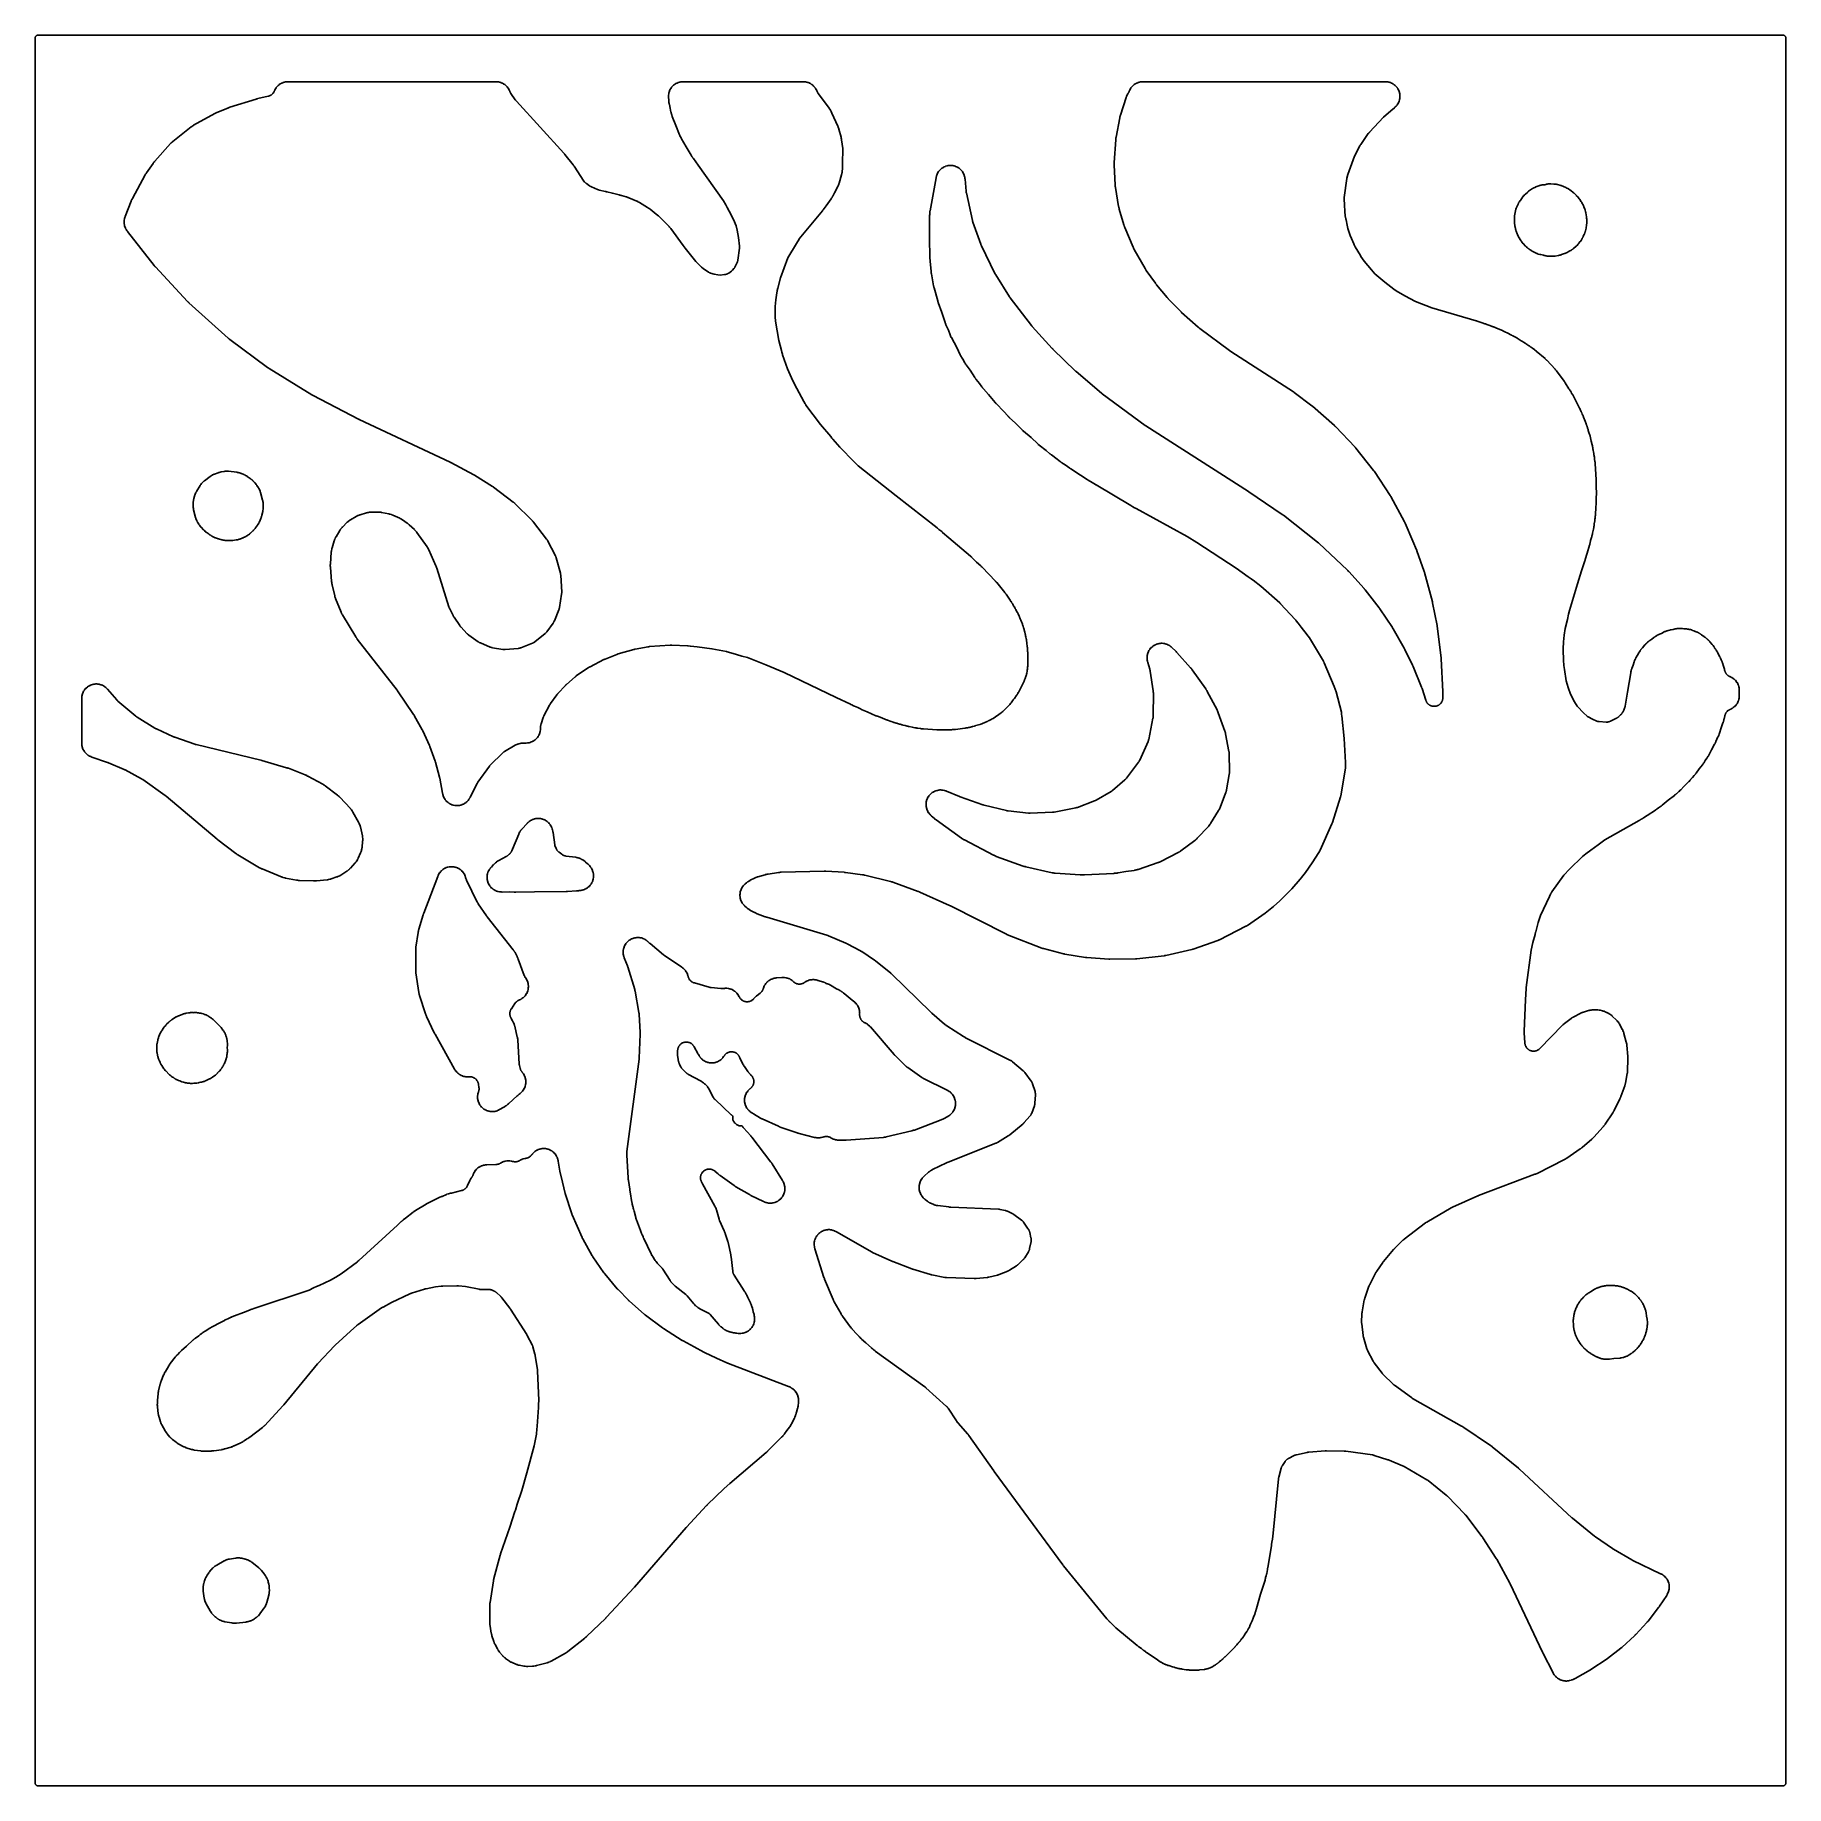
# Model space of a CAD drawing. Header units: millimetres. Extents: x 0 to 300, y 0 to 300.
import ezdxf

# ---------------------------------------------------------------- set-up
doc = ezdxf.new("R2010")
doc.units = ezdxf.units.MM
doc.layers.add('CUT', color=7, linetype='CONTINUOUS')

msp = doc.modelspace()

# ---------------------------------------------------------------- linework, layer by layer
at = {"layer": 'CUT'}
for points in [[(-0.0162, 299.6869), (0.009, 299.74), (0.0392, 299.7905), (0.0743, 299.8377), (0.1137, 299.8813), (0.1573, 299.9208), (0.2046, 299.9558), (0.255, 299.9861), (0.3082, 300.0112), (0.3635, 300.031), (0.4206, 300.0453), (0.4788, 300.0539), (0.5522, 300.0575), (1.4375, 300.0575), (2.5582, 300.0575), (141.4352, 300.0575), (193.3882, 300.0575), (298.533, 300.0575), (298.5625, 300.0575), (299.4478, 300.0575), (299.5212, 300.0539), (299.5794, 300.0453), (299.6365, 300.031), (299.6918, 300.0112), (299.745, 299.9861), (299.7954, 299.9558), (299.8427, 299.9208), (299.8863, 299.8813), (299.9257, 299.8377), (299.9608, 299.7905), (299.991, 299.74), (300.0162, 299.6869), (300.036, 299.6315), (300.0503, 299.5745), (300.0589, 299.5163), (300.0625, 299.4428), (300.0625, 298.5575), (300.0625, 1.4375), (300.0625, 0.5522), (300.0589, 0.4788), (300.0503, 0.4206), (300.036, 0.3635), (300.0162, 0.3082), (299.991, 0.255), (299.9608, 0.2046), (299.9257, 0.1573), (299.8863, 0.1137), (299.8427, 0.0743), (299.7954, 0.0392), (299.745, 0.009), (299.6918, -0.0162), (299.6365, -0.036), (299.5794, -0.0503), (299.5212, -0.0589), (299.4478, -0.0625), (298.5625, -0.0625), (1.4375, -0.0625), (0.5522, -0.0625), (0.4788, -0.0589), (0.4206, -0.0503), (0.3635, -0.036), (0.3082, -0.0162), (0.255, 0.009), (0.2046, 0.0392), (0.1573, 0.0743), (0.1137, 0.1137), (0.0743, 0.1573), (0.0392, 0.2046), (0.009, 0.255), (-0.0162, 0.3082), (-0.036, 0.3635), (-0.0503, 0.4206), (-0.0589, 0.4788), (-0.0625, 0.5522), (-0.0625, 1.4375), (-0.0625, 298.5575), (-0.0625, 299.4428), (-0.0589, 299.5163), (-0.0503, 299.5745), (-0.036, 299.6315)], [(15.2819, 267.418), (15.2953, 267.3633), (15.346, 267.1923), (15.3645, 267.1391), (15.4309, 266.9736), (15.4544, 266.9224), (15.5361, 266.7639), (15.5643, 266.715), (15.6618, 266.5629), (15.6776, 266.5395), (15.7094, 266.4946), (15.7177, 266.4832), (15.7725, 266.4097), (15.781, 266.3985), (20.3581, 260.5494), (20.3661, 260.5394), (20.4189, 260.4749), (20.4271, 260.4651), (20.495, 260.3856), (20.5034, 260.3759), (20.5588, 260.3138), (20.5674, 260.3043), (26.0526, 254.4096), (26.0619, 254.3999), (26.1226, 254.3375), (26.132, 254.328), (26.2099, 254.2514), (26.2196, 254.2421), (26.283, 254.1825), (26.2929, 254.1735), (33.0402, 248.1097), (33.0507, 248.1004), (33.1199, 248.0411), (33.1306, 248.0321), (33.2192, 247.9597), (33.2301, 247.951), (33.302, 247.895), (33.3131, 247.8865), (39.7968, 243.0728), (39.8076, 243.065), (39.8785, 243.0148), (39.8894, 243.0072), (39.9797, 242.9462), (39.9909, 242.9389), (40.0638, 242.8919), (40.0751, 242.8848), (47.4043, 238.395), (47.4128, 238.3899), (47.472, 238.3549), (47.4812, 238.3496), (47.5557, 238.3074), (47.5648, 238.3023), (47.6243, 238.27), (47.6342, 238.2647), (55.3824, 234.2346), (55.3872, 234.2321), (55.4214, 234.2147), (55.4266, 234.2121), (55.4694, 234.1909), (55.4746, 234.1883), (55.5085, 234.1719), (55.5141, 234.1692), (71.0821, 226.8278), (71.0862, 226.8258), (71.0958, 226.8213), (71.0999, 226.8193), (71.1097, 226.8145), (71.1148, 226.8121), (71.1265, 226.8063), (71.1315, 226.8038), (71.1373, 226.8009), (71.1423, 226.7984), (71.154, 226.7925), (71.1584, 226.7903), (71.1678, 226.7854), (71.1812, 226.7784), (71.187, 226.7753), (75.1243, 224.6729), (75.1291, 224.6703), (75.1404, 224.6642), (75.1453, 224.6615), (75.1568, 224.6552), (75.1627, 224.6519), (75.1764, 224.6442), (75.1823, 224.6409), (75.189, 224.6371), (75.1949, 224.6337), (75.2086, 224.6258), (75.2137, 224.6228), (75.2247, 224.6163), (75.2403, 224.6069), (75.2471, 224.6027), (78.3471, 222.7), (78.3566, 222.6941), (78.3786, 222.6802), (78.388, 222.6742), (78.3993, 222.6668), (78.4085, 222.6607), (78.4301, 222.6464), (78.4393, 222.6402), (78.4498, 222.633), (78.459, 222.6266), (78.4802, 222.6117), (78.4893, 222.6053), (78.5003, 222.5974), (78.5092, 222.5908), (78.5301, 222.5754), (78.539, 222.5687), (81.909, 220.0104), (81.9205, 220.0015), (81.9472, 219.9806), (81.9585, 219.9715), (81.9723, 219.9603), (81.9835, 219.9511), (82.0094, 219.9293), (82.0205, 219.9199), (82.0331, 219.909), (82.044, 219.8994), (82.0692, 219.8768), (82.08, 219.867), (82.093, 219.855), (82.1036, 219.845), (82.1281, 219.8216), (82.1385, 219.8115), (85.1626, 216.8293), (85.1735, 216.8183), (85.1988, 216.7925), (85.2096, 216.7813), (85.2226, 216.7676), (85.2331, 216.7563), (85.2575, 216.7296), (85.2679, 216.7181), (85.2796, 216.7047), (85.2898, 216.6931), (85.3132, 216.6656), (85.3232, 216.6537), (85.3352, 216.6391), (85.3449, 216.6271), (85.3674, 216.5988), (85.377, 216.5866), (87.6167, 213.6686), (87.6228, 213.6605), (87.6322, 213.6481), (87.6473, 213.6272), (87.6673, 213.599), (87.6846, 213.5736), (87.6979, 213.5532), (87.7055, 213.5415), (87.7082, 213.5371), (87.724, 213.5114), (87.758, 213.4536), (87.7776, 213.4184), (87.784, 213.4064), (87.7886, 213.3975), (89.1259, 210.8024), (89.1311, 210.7921), (89.1381, 210.7781), (89.1577, 210.7361), (89.1886, 210.6653), (89.2017, 210.6338), (89.2135, 210.6017), (89.2389, 210.5287), (89.2529, 210.4846), (89.2573, 210.4695), (89.2605, 210.4584), (89.9859, 207.8359), (89.989, 207.8242), (89.9931, 207.8085), (90.0041, 207.7616), (90.0203, 207.6829), (90.0267, 207.6479), (90.0318, 207.6128), (90.0416, 207.533), (90.0462, 207.485), (90.0473, 207.4688), (90.0481, 207.4568), (90.2083, 204.5804), (90.2089, 204.5685), (90.2096, 204.5524), (90.2103, 204.5048), (90.2095, 204.4253), (90.2084, 204.3902), (90.206, 204.3552), (90.1988, 204.2761), (90.1933, 204.2288), (90.191, 204.2128), (90.1892, 204.2011), (89.8318, 201.9305), (89.8298, 201.9179), (89.8268, 201.9009), (89.8167, 201.8508), (89.7975, 201.7677), (89.7883, 201.7312), (89.7775, 201.6951), (89.7513, 201.6139), (89.7342, 201.5658), (89.7279, 201.5497), (89.7232, 201.5378), (88.9594, 199.6443), (88.9542, 199.6317), (88.9472, 199.6149), (88.9247, 199.5657), (88.8848, 199.4849), (88.8663, 199.4496), (88.8463, 199.4151), (88.7993, 199.3382), (88.7697, 199.2929), (88.7593, 199.278), (88.7515, 199.2669), (87.6787, 197.7765), (87.6727, 197.7683), (87.6633, 197.7555), (87.6474, 197.7346), (87.6258, 197.707), (87.6061, 197.6827), (87.6033, 197.6794), (87.5667, 197.6385), (87.5152, 197.5843), (87.4643, 197.5348), (87.427, 197.5013), (87.3954, 197.4742), (87.3849, 197.4656), (87.377, 197.4592), (85.6247, 196.0588), (85.616, 196.0519), (85.6041, 196.0426), (85.5684, 196.0162), (85.5255, 195.9861), (85.4607, 195.9445), (85.3962, 195.9071), (85.3273, 195.8708), (85.2783, 195.8478), (85.2369, 195.8296), (85.2233, 195.824), (85.213, 195.8198), (83.2099, 195.0252), (83.1999, 195.0213), (83.1842, 195.0153), (83.1582, 195.0058), (83.1231, 194.9936), (83.0918, 194.9834), (83.0873, 194.982), (83.0314, 194.9668), (82.9545, 194.9484), (82.8808, 194.9341), (82.8285, 194.9262), (82.7849, 194.9207), (82.7707, 194.9192), (82.76, 194.9182), (80.5451, 194.7194), (80.5355, 194.7186), (80.5206, 194.7174), (80.496, 194.7158), (80.4629, 194.7141), (80.4335, 194.7131), (80.4293, 194.713), (80.3776, 194.7135), (80.3071, 194.7163), (80.2404, 194.7214), (80.1934, 194.7267), (80.1545, 194.732), (80.1419, 194.734), (80.1324, 194.7355), (78.3624, 195.0349), (78.3499, 195.0371), (78.333, 195.0402), (78.2831, 195.0508), (78.2005, 195.0709), (78.1642, 195.0805), (78.1284, 195.0917), (78.0478, 195.1187), (77.9999, 195.1363), (77.984, 195.1426), (77.9722, 195.1475), (76.2752, 195.8532), (76.2636, 195.8581), (76.248, 195.8649), (76.2023, 195.8862), (76.1271, 195.9238), (76.0942, 195.9412), (76.0621, 195.9599), (75.9903, 196.0037), (75.948, 196.0312), (75.934, 196.0408), (75.9237, 196.0481), (74.2826, 197.2156), (74.2738, 197.2219), (74.2601, 197.2319), (74.2378, 197.2487), (74.2083, 197.2717), (74.1824, 197.2926), (74.1622, 197.3096), (74.1507, 197.3194), (74.1465, 197.323), (74.1222, 197.3449), (74.0691, 197.3945), (74.038, 197.425), (74.0278, 197.4356), (74.0202, 197.4434), (72.9147, 198.6095), (72.9097, 198.6148), (72.898, 198.6273), (72.8959, 198.6296), (72.8739, 198.6542), (72.8307, 198.7044), (72.8162, 198.7219), (72.7968, 198.7468), (72.747, 198.8139), (72.7262, 198.8431), (71.7584, 200.2602), (71.7498, 200.273), (71.73, 200.3032), (71.7216, 200.3162), (71.7117, 200.3318), (71.7036, 200.3447), (71.685, 200.3752), (71.6772, 200.3883), (71.6683, 200.4035), (71.6606, 200.4168), (71.643, 200.448), (71.6356, 200.4614), (71.6267, 200.4779), (71.6195, 200.4914), (71.603, 200.5232), (71.596, 200.5369), (70.9635, 201.8053), (70.9595, 201.8134), (70.9533, 201.826), (70.9435, 201.847), (70.9306, 201.8753), (70.9195, 201.9006), (70.9111, 201.9208), (70.9063, 201.9324), (70.9046, 201.9368), (70.8948, 201.9621), (70.874, 202.0188), (70.8622, 202.053), (70.8585, 202.0646), (70.8558, 202.0732), (68.8054, 208.6602), (68.8, 208.677), (68.7628, 208.7851), (68.7568, 208.8016), (68.7063, 208.9359), (68.6998, 208.9522), (68.6564, 209.058), (68.6495, 209.0741), (67.4329, 211.8054), (67.4267, 211.8188), (67.3856, 211.9055), (67.3791, 211.9187), (67.3531, 211.9701), (67.3391, 211.9962), (67.2443, 212.1628), (67.229, 212.1881), (67.1981, 212.2367), (67.19, 212.249), (67.1366, 212.3287), (67.1282, 212.3408), (65.389, 214.7987), (65.38, 214.811), (65.3207, 214.8904), (65.3114, 214.9025), (65.2746, 214.9494), (65.2551, 214.9728), (65.1248, 215.1221), (65.1042, 215.1446), (65.0628, 215.1874), (65.052, 215.1983), (64.9813, 215.2678), (64.9703, 215.2783), (64.0852, 216.1055), (64.0774, 216.1127), (64.0223, 216.1624), (64.014, 216.1697), (63.9772, 216.2017), (63.9592, 216.2167), (63.8452, 216.3082), (63.8273, 216.322), (63.7959, 216.3454), (63.7873, 216.3516), (63.7276, 216.3944), (63.7178, 216.4012), (62.9195, 216.9487), (62.9085, 216.956), (62.8372, 217.0027), (62.8261, 217.0097), (62.7826, 217.0369), (62.7601, 217.0503), (62.6116, 217.134), (62.5884, 217.1464), (62.5427, 217.1696), (62.5309, 217.1754), (62.4541, 217.2124), (62.4422, 217.2179), (61.2467, 217.7605), (61.2316, 217.7671), (61.1326, 217.8088), (61.1173, 217.815), (61.0572, 217.8384), (61.0261, 217.8495), (60.822, 217.9162), (60.7904, 217.9256), (60.7281, 217.9422), (60.712, 217.9463), (60.6076, 217.9711), (60.5914, 217.9747), (59.3461, 218.2346), (59.3284, 218.238), (59.2129, 218.2585), (59.1951, 218.2614), (59.1255, 218.2716), (59.0897, 218.2757), (58.8563, 218.2957), (58.8203, 218.2977), (58.7499, 218.2995), (58.7319, 218.2997), (58.6147, 218.2991), (58.5966, 218.2988), (57.4587, 218.2591), (57.4463, 218.2586), (57.3661, 218.2541), (57.3537, 218.2533), (57.3055, 218.2496), (57.2809, 218.2472), (57.1234, 218.2287), (57.0746, 218.2209), (56.9192, 218.1894), (56.895, 218.184), (56.8481, 218.1725), (56.8361, 218.1694), (56.7585, 218.1486), (56.7466, 218.1453), (55.6646, 217.8316), (55.6525, 217.828), (55.5746, 217.8036), (55.5626, 217.7998), (55.5161, 217.7841), (55.4924, 217.7756), (55.342, 217.718), (55.2959, 217.698), (55.1508, 217.628), (55.1284, 217.6166), (55.0851, 217.5934), (55.0741, 217.5874), (55.0029, 217.5473), (54.992, 217.541), (54.0356, 216.9761), (54.0249, 216.9697), (53.9559, 216.927), (53.9454, 216.9203), (53.9045, 216.8938), (53.8838, 216.8798), (53.7533, 216.7872), (53.7138, 216.7567), (53.5914, 216.6536), (53.5726, 216.6371), (53.5366, 216.6042), (53.5275, 216.5956), (53.4689, 216.5396), (53.4599, 216.5309), (52.6456, 215.7203), (52.6328, 215.7072), (52.551, 215.6206), (52.5386, 215.607), (52.4911, 215.5536), (52.4676, 215.5255), (52.3206, 215.3382), (52.2989, 215.3087), (52.2583, 215.2499), (52.2481, 215.2346), (52.1834, 215.1345), (52.1737, 215.119), (51.5332, 214.0582), (51.524, 214.0424), (51.4659, 213.9391), (51.4572, 213.9231), (51.4242, 213.86), (51.4082, 213.8272), (51.3113, 213.611), (51.2974, 213.5773), (51.2723, 213.5107), (51.2661, 213.4935), (51.2276, 213.3814), (51.222, 213.364), (50.852, 212.1677), (50.8473, 212.1515), (50.818, 212.0463), (50.8137, 212.03), (50.7978, 211.9664), (50.7906, 211.9336), (50.7499, 211.7191), (50.7445, 211.6859), (50.7359, 211.6209), (50.7339, 211.6042), (50.7226, 211.4955), (50.7211, 211.4788), (50.56, 209.3554), (50.5592, 209.3434), (50.5549, 209.2652), (50.5543, 209.2532), (50.5526, 209.2061), (50.5523, 209.182), (50.553, 209.0255), (50.5536, 209.0014), (50.5557, 208.9543), (50.5563, 208.9423), (50.5614, 208.8642), (50.5623, 208.8521), (50.7723, 206.3854), (50.7745, 206.3638), (50.7916, 206.2232), (50.7947, 206.2017), (50.8225, 206.0263), (50.8263, 206.0049), (50.8536, 205.866), (50.8582, 205.8447), (51.3016, 203.9521), (51.3042, 203.9415), (51.3228, 203.8682), (51.3257, 203.8573), (51.3388, 203.8094), (51.3455, 203.7865), (51.3905, 203.6444), (51.3979, 203.6226), (51.4114, 203.5851), (51.4152, 203.5749), (51.4417, 203.505), (51.4462, 203.4937), (52.4031, 201.1221), (52.4077, 201.1109), (52.4384, 201.039), (52.4433, 201.028), (52.4626, 200.9851), (52.4729, 200.9634), (52.5429, 200.8235), (52.5541, 200.8022), (52.5768, 200.761), (52.5827, 200.7505), (52.6219, 200.6828), (52.628, 200.6725), (54.9101, 196.8998), (54.9196, 196.8847), (54.9824, 196.7874), (54.9923, 196.7726), (55.0748, 196.6529), (55.0851, 196.6384), (55.1536, 196.5451), (55.1644, 196.5309), (61.9953, 187.7805), (61.999, 187.7757), (62.0076, 187.7645), (62.0113, 187.7597), (62.0201, 187.7482), (62.0245, 187.7422), (62.0349, 187.7283), (62.0393, 187.7223), (62.0444, 187.7154), (62.0488, 187.7094), (62.059, 187.6952), (62.0633, 187.6892), (62.0655, 187.6861), (62.0706, 187.6789), (62.0823, 187.6619), (62.0873, 187.6547), (64.8382, 183.6046), (64.844, 183.5961), (64.8572, 183.5761), (64.8628, 183.5675), (64.8696, 183.5571), (64.8751, 183.5485), (64.8878, 183.5283), (64.8932, 183.5196), (64.8993, 183.5096), (64.9047, 183.5008), (64.9169, 183.4803), (64.9221, 183.4715), (64.9284, 183.4608), (64.9335, 183.4519), (64.9453, 183.4311), (64.9503, 183.4222), (66.3109, 180.9649), (66.3143, 180.9587), (66.3221, 180.9443), (66.3254, 180.9381), (66.3334, 180.9233), (66.3374, 180.9157), (66.3467, 180.8978), (66.3507, 180.8901), (66.3552, 180.8812), (66.3591, 180.8735), (66.3681, 180.8554), (66.3719, 180.8476), (66.3738, 180.8436), (66.3782, 180.8344), (66.3884, 180.8128), (66.3927, 180.8035), (67.5361, 178.3031), (67.5399, 178.2947), (67.5486, 178.2751), (67.5523, 178.2667), (67.5567, 178.2566), (67.5603, 178.2482), (67.5685, 178.2287), (67.572, 178.2203), (67.576, 178.2105), (67.5794, 178.2021), (67.5872, 178.1823), (67.5906, 178.1738), (67.5946, 178.1634), (67.5978, 178.1549), (67.6053, 178.135), (67.6084, 178.1264), (68.519, 175.614), (68.5222, 175.6051), (68.5294, 175.5845), (68.5325, 175.5756), (68.5362, 175.5648), (68.5391, 175.5559), (68.5459, 175.5351), (68.5488, 175.5262), (68.5521, 175.5159), (68.5548, 175.5069), (68.5612, 175.486), (68.5639, 175.477), (68.5671, 175.466), (68.5697, 175.457), (68.5756, 175.436), (68.5781, 175.4269), (69.2717, 172.8651), (69.2741, 172.8561), (69.2796, 172.8349), (69.2819, 172.8258), (69.2847, 172.8146), (69.2869, 172.8055), (69.2919, 172.7842), (69.2941, 172.7751), (69.2964, 172.7645), (69.2985, 172.7554), (69.3031, 172.7339), (69.305, 172.7248), (69.3073, 172.7135), (69.3091, 172.7043), (69.3133, 172.6828), (69.315, 172.6736), (69.7887, 170.0847), (69.7915, 170.07), (69.8114, 169.9748), (69.8147, 169.9602), (69.828, 169.9033), (69.8356, 169.8744), (69.8887, 169.6902), (69.9081, 169.6336), (69.9783, 169.458), (70.0033, 169.4036), (70.0906, 169.2359), (70.1209, 169.1843), (70.2245, 169.0261), (70.2597, 168.9778), (70.3786, 168.8307), (70.4185, 168.7861), (70.5514, 168.6516), (70.5955, 168.6112), (70.7411, 168.4905), (70.7891, 168.4547), (70.946, 168.3492), (70.9972, 168.3184), (71.1639, 168.229), (71.218, 168.2034), (71.3927, 168.1311), (71.449, 168.111), (71.6301, 168.0564), (71.6882, 168.042), (71.8738, 168.0058), (71.933, 167.9972), (72.1213, 167.9796), (72.181, 167.977), (72.3701, 167.9783), (72.4299, 167.9816), (72.6179, 168.0017), (72.677, 168.011), (72.8621, 168.0497), (72.92, 168.0648), (73.1003, 168.1218), (73.1564, 168.1426), (73.3302, 168.2172), (73.3839, 168.2435), (73.5494, 168.335), (73.6002, 168.3665), (73.7557, 168.4741), (73.8032, 168.5105), (73.9473, 168.633), (73.9908, 168.674), (74.122, 168.8103), (74.1613, 168.8554), (74.2782, 169.004), (74.3128, 169.0528), (74.4157, 169.2145), (74.4312, 169.2402), (74.46, 169.2909), (74.4673, 169.304), (74.5132, 169.3897), (74.5201, 169.403), (75.707, 171.7563), (75.7102, 171.7626), (75.7177, 171.7772), (75.7191, 171.7799), (75.7343, 171.8079), (75.7656, 171.8636), (75.7767, 171.8825), (75.7929, 171.9082), (75.8374, 171.9756), (75.857, 172.0042), (77.8121, 174.7362), (77.8178, 174.7441), (77.8269, 174.7565), (77.8419, 174.7765), (77.8623, 174.8028), (77.8809, 174.8259), (77.896, 174.8441), (77.9048, 174.8545), (77.908, 174.8583), (77.9274, 174.8802), (77.9713, 174.9282), (77.9982, 174.9564), (78.0075, 174.9657), (78.0144, 174.9726), (80.0436, 176.9651), (80.0533, 176.9745), (80.0664, 176.987), (80.1064, 177.0229), (80.1749, 177.0808), (80.2058, 177.1057), (80.2377, 177.1291), (80.3111, 177.1806), (80.356, 177.2102), (80.3715, 177.2197), (80.383, 177.2267), (82.2354, 178.33), (82.2449, 178.3356), (82.2597, 178.3441), (82.2844, 178.3579), (82.3177, 178.3758), (82.3476, 178.3912), (82.3518, 178.3933), (82.4057, 178.4175), (82.4802, 178.4482), (82.5521, 178.4743), (82.6035, 178.4905), (82.6465, 178.5029), (82.6606, 178.5066), (82.6712, 178.5093), (83.273, 178.6588), (83.2831, 178.6613), (83.2987, 178.6649), (83.3245, 178.6706), (83.3592, 178.6778), (83.3902, 178.6836), (83.3946, 178.6843), (83.4494, 178.6919), (83.5245, 178.6999), (83.596, 178.7046), (83.6465, 178.706), (83.6885, 178.7061), (83.7022, 178.7058), (83.7125, 178.7056), (83.9366, 178.6985), (83.9512, 178.6982), (84.0463, 178.6975), (84.061, 178.6976), (84.1181, 178.6986), (84.1474, 178.6998), (84.3346, 178.7121), (84.3927, 178.7188), (84.5753, 178.749), (84.6325, 178.7613), (84.8113, 178.8091), (84.8671, 178.8269), (85.0403, 178.8919), (85.0941, 178.9151), (85.2602, 178.9966), (85.3114, 179.025), (85.4688, 179.1223), (85.517, 179.1555), (85.6642, 179.2677), (85.7089, 179.3054), (85.8444, 179.4315), (85.8853, 179.4734), (86.0079, 179.612), (86.0445, 179.6577), (86.153, 179.8076), (86.1849, 179.8566), (86.2783, 180.0164), (86.3054, 180.0683), (86.3827, 180.2364), (86.4046, 180.2907), (86.4652, 180.4656), (86.4816, 180.5217), (86.5249, 180.7016), (86.5358, 180.7592), (86.5617, 180.945), (86.5651, 180.9741), (86.5702, 181.031), (86.5713, 181.0456), (86.5775, 181.1405), (86.5783, 181.1551), (86.5935, 181.5269), (86.594, 181.5373), (86.5949, 181.5535), (86.5967, 181.5801), (86.5996, 181.6158), (86.6028, 181.6475), (86.6033, 181.6519), (86.6116, 181.7072), (86.6252, 181.7822), (86.641, 181.8528), (86.6541, 181.9021), (86.666, 181.9429), (86.6701, 181.956), (86.6733, 181.9659), (87.0387, 183.073), (87.0417, 183.082), (87.0465, 183.096), (87.0547, 183.119), (87.0661, 183.1496), (87.0767, 183.1767), (87.0854, 183.198), (87.0905, 183.2102), (87.0925, 183.2147), (87.1041, 183.2408), (87.1309, 183.2984), (87.1476, 183.3326), (87.1535, 183.344), (87.158, 183.3524), (88.1415, 185.2053), (88.1488, 185.2187), (88.166, 185.2499), (88.1735, 185.2631), (88.1828, 185.2793), (88.1905, 185.2924), (88.2088, 185.323), (88.2167, 185.336), (88.2259, 185.3508), (88.2341, 185.3637), (88.2534, 185.3936), (88.2617, 185.4064), (88.2721, 185.4218), (88.2807, 185.4344), (88.3009, 185.4637), (88.3097, 185.4761), (89.3697, 186.9496), (89.3777, 186.9606), (89.3966, 186.986), (89.4048, 186.9969), (89.4148, 187.01), (89.4232, 187.0207), (89.4428, 187.0456), (89.4513, 187.0562), (89.4612, 187.0682), (89.4698, 187.0787), (89.4902, 187.1029), (89.499, 187.1133), (89.5099, 187.1258), (89.5188, 187.136), (89.5399, 187.1596), (89.5491, 187.1697), (90.839, 188.5704), (90.8476, 188.5796), (90.8679, 188.6009), (90.8766, 188.61), (90.8874, 188.6211), (90.8962, 188.63), (90.9171, 188.6508), (90.9261, 188.6597), (90.9365, 188.6698), (90.9456, 188.6785), (90.967, 188.6987), (90.9762, 188.7073), (90.9876, 188.7177), (90.9969, 188.7262), (91.0189, 188.7458), (91.0284, 188.7541), (92.4976, 190.0282), (92.5076, 190.0367), (92.531, 190.0564), (92.5411, 190.0648), (92.5534, 190.0749), (92.5637, 190.0831), (92.5876, 190.1021), (92.5979, 190.1102), (92.6099, 190.1194), (92.6203, 190.1273), (92.6448, 190.1456), (92.6554, 190.1534), (92.6683, 190.1628), (92.679, 190.1704), (92.704, 190.188), (92.7148, 190.1954), (94.83, 191.6359), (94.8412, 191.6434), (94.8675, 191.6608), (94.8789, 191.6681), (94.8928, 191.677), (94.9042, 191.6842), (94.931, 191.7007), (94.9426, 191.7078), (94.9559, 191.7157), (94.9676, 191.7225), (94.9949, 191.7383), (95.0067, 191.7449), (95.0211, 191.753), (95.0329, 191.7594), (95.0607, 191.7744), (95.0726, 191.7807), (97.4242, 192.9982), (97.4344, 193.0034), (97.4584, 193.0154), (97.4687, 193.0205), (97.4813, 193.0267), (97.4917, 193.0316), (97.516, 193.043), (97.5264, 193.0478), (97.5384, 193.0533), (97.5489, 193.058), (97.5735, 193.0688), (97.584, 193.0733), (97.5969, 193.0788), (97.6075, 193.0832), (97.6323, 193.0934), (97.643, 193.0977), (99.6562, 193.8915), (99.6665, 193.8955), (99.6907, 193.9047), (99.7011, 193.9086), (99.7138, 193.9132), (99.7242, 193.917), (99.7485, 193.9256), (99.759, 193.9292), (99.7711, 193.9333), (99.7816, 193.9367), (99.8061, 193.9447), (99.8167, 193.9481), (99.8296, 193.9521), (99.8402, 193.9553), (99.865, 193.9627), (99.8756, 193.9658), (102.582, 194.7358), (102.5924, 194.7387), (102.6168, 194.7453), (102.6273, 194.7481), (102.6401, 194.7514), (102.6506, 194.7541), (102.6752, 194.7601), (102.6857, 194.7626), (102.6979, 194.7655), (102.7084, 194.7679), (102.7331, 194.7733), (102.7437, 194.7756), (102.7567, 194.7783), (102.7673, 194.7804), (102.7921, 194.7853), (102.8028, 194.7873), (105.0242, 195.1935), (105.0361, 195.1956), (105.0637, 195.2003), (105.0756, 195.2022), (105.09, 195.2044), (105.1019, 195.2062), (105.1297, 195.2101), (105.1416, 195.2117), (105.1553, 195.2135), (105.1672, 195.2149), (105.1951, 195.2181), (105.207, 195.2194), (105.2216, 195.2209), (105.2336, 195.222), (105.2615, 195.2245), (105.2734, 195.2254), (108.7865, 195.4862), (108.8001, 195.4871), (108.8319, 195.4889), (108.8455, 195.4896), (108.8621, 195.4904), (108.8757, 195.4909), (108.9075, 195.4918), (108.9211, 195.4921), (108.9368, 195.4923), (108.9504, 195.4924), (108.9822, 195.4923), (108.9958, 195.4922), (109.0125, 195.4919), (109.0261, 195.4916), (109.0579, 195.4906), (109.0715, 195.49), (111.7922, 195.3619), (111.919, 195.3496), (112.2522, 195.3175), (112.2982, 195.313), (113.425, 195.2042), (115.9539, 194.8729), (118.4496, 194.3648), (118.5659, 194.3365), (120.0023, 193.9247), (120.1617, 193.879), (121.1041, 193.6089), (122.0357, 193.3418), (125.1909, 192.128), (128.3622, 190.7965), (137.242, 186.5215), (139.6889, 185.3374), (139.693, 185.3354), (139.7217, 185.3218), (139.7261, 185.3197), (139.762, 185.303), (139.7664, 185.301), (139.7949, 185.2881), (139.7995, 185.286), (139.9174, 185.2335), (140.2122, 185.0916), (140.2181, 185.0888), (140.2597, 185.0693), (140.2662, 185.0664), (140.3183, 185.0427), (140.3246, 185.0399), (140.3661, 185.0217), (140.3729, 185.0187), (140.9593, 184.7694), (141.2969, 184.6064), (141.7265, 184.3988), (141.7357, 184.3945), (141.7993, 184.3651), (141.8092, 184.3606), (141.8892, 184.3254), (141.8989, 184.3212), (141.9626, 184.2944), (141.9731, 184.2901), (142.5993, 184.041), (144.0639, 183.3897), (144.0741, 183.3853), (144.1447, 183.3554), (144.1556, 183.3509), (144.2443, 183.3155), (144.2551, 183.3113), (144.3258, 183.2846), (144.3374, 183.2803), (145.0868, 183.0149), (145.7423, 182.7363), (145.7548, 182.7311), (145.8361, 182.6987), (145.8487, 182.6938), (145.9518, 182.6554), (145.9644, 182.6508), (146.0472, 182.6221), (146.06, 182.6178), (146.6748, 182.4194), (146.8881, 182.3346), (146.9028, 182.329), (146.9983, 182.2938), (147.0131, 182.2886), (147.1341, 182.2476), (147.149, 182.2428), (147.2463, 182.2127), (147.2613, 182.2082), (147.3412, 182.1857), (147.3582, 182.1798), (147.3812, 182.1723), (147.5253, 182.1282), (147.5477, 182.1218), (147.5867, 182.1116), (147.5973, 182.1089), (147.6707, 182.0909), (147.6827, 182.0881), (147.7093, 182.0822), (147.7631, 182.0671), (147.9469, 182.002), (147.9663, 181.9955), (148.0928, 181.9554), (148.1124, 181.9496), (148.2509, 181.9109), (148.3769, 181.8703), (148.3903, 181.8662), (148.4779, 181.8401), (148.4914, 181.8363), (148.6022, 181.8062), (148.6158, 181.8027), (148.7045, 181.7808), (148.7182, 181.7776), (149.0677, 181.7001), (149.417, 181.6018), (149.4315, 181.5979), (149.526, 181.5739), (149.5406, 181.5704), (149.6599, 181.5432), (149.6745, 181.54), (149.7701, 181.5207), (149.7848, 181.5179), (150.2873, 181.4295), (150.7243, 181.3325), (150.7346, 181.3304), (150.8061, 181.3158), (150.8168, 181.3137), (150.864, 181.305), (150.8867, 181.3012), (151.0291, 181.2805), (151.0512, 181.2778), (151.0895, 181.2736), (151.0999, 181.2726), (151.1718, 181.2661), (151.1835, 181.2652), (151.2456, 181.2608), (151.6974, 181.1813), (151.7188, 181.1779), (151.858, 181.1586), (151.8795, 181.156), (151.921, 181.1517), (152.0511, 181.1338), (152.0712, 181.1314), (152.202, 181.1179), (152.2222, 181.1162), (154.5349, 180.9558), (154.5487, 180.955), (154.6385, 180.9509), (154.6523, 180.9504), (154.765, 180.9478), (154.7789, 180.9476), (154.8687, 180.9476), (154.8825, 180.9477), (155.4956, 180.9618), (155.5939, 180.9549), (155.6063, 180.9541), (155.6865, 180.9502), (155.6989, 180.9497), (155.7472, 180.9483), (155.772, 180.9481), (155.9327, 180.95), (155.9574, 180.9508), (156.0057, 180.9534), (156.018, 180.9542), (156.0982, 180.9602), (156.1105, 180.9612), (156.2569, 180.9751), (156.4219, 180.969), (156.4346, 180.9687), (156.5169, 180.9674), (156.5296, 180.9673), (156.5791, 180.9676), (156.6044, 180.9682), (156.7687, 180.976), (156.794, 180.9778), (156.8433, 180.9822), (156.8559, 180.9834), (156.8958, 180.9879), (156.9149, 180.9877), (156.9285, 180.9878), (156.9817, 180.9886), (157.0088, 180.9896), (157.1853, 181.0004), (157.1881, 181.0006), (157.2807, 181.0027), (157.2985, 181.0034), (157.4142, 181.0095), (157.4319, 181.0107), (157.5768, 181.0226), (157.5945, 181.0244), (157.7096, 181.0373), (157.7273, 181.0396), (159.3046, 181.2646), (159.4417, 181.2777), (159.4572, 181.2793), (159.5581, 181.2916), (159.5736, 181.2937), (159.6339, 181.3026), (159.6647, 181.308), (159.8014, 181.3355), (159.8659, 181.3447), (159.8864, 181.348), (160.0192, 181.3717), (160.0395, 181.3757), (160.205, 181.4111), (160.2252, 181.4158), (160.356, 181.4486), (160.3761, 181.454), (160.4605, 181.4783), (160.5679, 181.5041), (160.598, 181.5121), (160.6475, 181.5268), (160.6811, 181.5337), (160.7122, 181.541), (160.9126, 181.5939), (160.9432, 181.6028), (161.0025, 181.6219), (161.0177, 181.627), (161.1155, 181.6613), (161.1305, 181.6668), (161.1753, 181.6839), (161.9078, 181.8946), (161.9178, 181.8976), (161.9875, 181.919), (161.9978, 181.9222), (162.0433, 181.9371), (162.065, 181.9447), (162.1997, 181.9944), (162.2204, 182.0025), (162.2559, 182.0172), (162.2656, 182.0212), (162.3317, 182.0499), (162.3424, 182.0546), (162.7695, 182.2494), (162.7781, 182.2523), (162.7903, 182.2565), (162.8377, 182.2736), (162.8617, 182.2829), (163.0147, 182.3456), (163.0616, 182.3672), (163.135, 182.405), (163.1506, 182.4112), (163.1736, 182.421), (163.3195, 182.4866), (163.3641, 182.509), (163.449, 182.556), (163.4618, 182.5618), (163.5902, 182.6236), (163.6735, 182.6616), (163.6854, 182.6672), (163.7621, 182.7043), (163.7739, 182.7101), (163.8196, 182.7334), (163.8427, 182.7458), (163.9909, 182.8298), (164.0135, 182.8432), (164.0569, 182.8704), (164.068, 182.8775), (164.1392, 182.9243), (164.1501, 182.9316), (165.5128, 183.8695), (165.5238, 183.8773), (165.5949, 183.9286), (165.6058, 183.9367), (165.6478, 183.9685), (165.6689, 183.9852), (165.8038, 184.0972), (165.8242, 184.1149), (165.8632, 184.1503), (165.873, 184.1595), (165.9366, 184.2199), (165.9463, 184.2293), (166.1118, 184.3939), (166.1875, 184.4588), (166.2272, 184.4961), (166.3491, 184.6212), (166.3676, 184.6412), (166.403, 184.681), (166.4119, 184.6912), (166.4188, 184.6993), (166.9156, 185.1935), (166.9246, 185.2026), (166.9821, 185.2623), (166.9908, 185.2716), (167.0247, 185.3082), (167.0416, 185.3273), (167.1487, 185.4537), (167.1648, 185.4735), (167.1954, 185.5129), (167.2031, 185.5231), (167.2526, 185.5896), (167.2601, 185.5999), (167.618, 186.1034), (167.6494, 186.1381), (167.6612, 186.1517), (167.7368, 186.2405), (167.7482, 186.2544), (167.792, 186.3091), (167.8135, 186.3378), (167.948, 186.5282), (167.9679, 186.5582), (167.9842, 186.5845), (167.9881, 186.5897), (168.0081, 186.6175), (168.1324, 186.8016), (168.1507, 186.8304), (168.1833, 186.8851), (168.2012, 186.9113), (168.2854, 187.0423), (168.3086, 187.0749), (168.3147, 187.0836), (168.3567, 187.1449), (168.3628, 187.1541), (168.3896, 187.1948), (168.4021, 187.2147), (168.4777, 187.3399), (168.489, 187.3595), (168.5079, 187.3938), (168.513, 187.4031), (168.5474, 187.468), (168.5529, 187.4786), (169.4121, 189.1809), (169.4211, 189.1995), (169.4774, 189.3213), (169.4857, 189.3401), (169.551, 189.4952), (169.5587, 189.5143), (169.6065, 189.6397), (169.6135, 189.6591), (169.6208, 189.6805), (169.6348, 189.7181), (169.6459, 189.7523), (169.647, 189.7549), (169.7117, 189.922), (169.7294, 189.9751), (169.7663, 190.1054), (169.8267, 190.282), (169.8316, 190.2968), (169.8618, 190.3933), (169.8663, 190.4082), (169.8829, 190.4666), (169.8907, 190.4967), (169.9354, 190.691), (169.9462, 190.7523), (169.9705, 190.9502), (169.9735, 190.9812), (169.9778, 191.0418), (169.9787, 191.0573), (169.9792, 191.0682), (169.9867, 191.1), (169.9898, 191.1138), (170.0013, 191.1678), (170.0066, 191.1956), (170.0359, 191.3744), (170.0425, 191.4305), (170.0432, 191.441), (170.048, 191.4736), (170.0533, 191.5254), (170.0612, 191.6613), (170.0656, 191.6932), (170.0688, 191.7208), (170.085, 191.9007), (170.0868, 191.9284), (170.0892, 191.9826), (170.0896, 191.9965), (170.0915, 192.0868), (170.0916, 192.1007), (170.0857, 194.2598), (170.0855, 194.2752), (170.0826, 194.3754), (170.082, 194.3909), (170.0752, 194.5165), (170.0741, 194.5319), (170.0661, 194.6319), (170.0647, 194.6472), (170.0479, 194.8054), (170.0473, 194.8308), (170.0462, 194.8559), (170.0357, 195.0182), (170.0335, 195.0432), (170.0283, 195.0918), (170.0269, 195.1043), (170.0165, 195.185), (170.0148, 195.1974), (169.9859, 195.3908), (169.9585, 195.6497), (169.9548, 195.7285), (169.9541, 195.741), (169.9508, 195.7899), (169.9486, 195.8148), (169.9484, 195.8166), (169.9475, 195.8263), (169.9324, 195.9618), (169.9308, 195.9768), (169.9307, 195.9778), (169.9297, 195.9862), (169.9265, 196.0107), (169.9192, 196.0585), (169.9172, 196.0708), (169.9087, 196.1196), (169.9053, 196.1512), (169.9032, 196.1688), (169.8877, 196.2825), (169.8851, 196.3), (169.8615, 196.4421), (169.8584, 196.4595), (169.8362, 196.5721), (169.8326, 196.5894), (169.757, 196.9222), (169.7368, 197.0572), (169.7335, 197.0773), (169.7094, 197.2076), (169.7054, 197.2275), (169.6697, 197.3899), (169.665, 197.4097), (169.6322, 197.538), (169.6314, 197.5409), (169.6277, 197.5601), (169.6239, 197.5781), (169.5973, 197.6946), (169.593, 197.7124), (169.5552, 197.8576), (169.5503, 197.8753), (169.5167, 197.99), (169.5113, 198.0076), (169.5111, 198.0082), (169.5087, 198.0155), (169.5064, 198.0254), (169.5021, 198.0433), (169.472, 198.1591), (169.4671, 198.1769), (169.4249, 198.321), (169.4195, 198.3386), (169.3824, 198.4523), (169.3764, 198.4697), (169.2917, 198.7046), (169.2217, 198.9441), (169.2163, 198.9616), (169.1794, 199.0748), (169.1735, 199.0921), (169.1229, 199.2327), (169.1165, 199.2498), (169.0728, 199.3605), (169.0658, 199.3775), (169.0569, 199.3982), (169.0514, 199.414), (169.0064, 199.5376), (168.9991, 199.5565), (168.9374, 199.7095), (168.9295, 199.7282), (168.8922, 199.8126), (168.8774, 199.8535), (168.8703, 199.8721), (168.8225, 199.992), (168.8149, 200.0104), (168.75, 200.1588), (168.7417, 200.1768), (168.6861, 200.2933), (168.6772, 200.3111), (168.5994, 200.4611), (168.4415, 200.828), (168.4346, 200.8436), (168.3879, 200.944), (168.3805, 200.9594), (168.3184, 201.0838), (168.3106, 201.0989), (168.2583, 201.1965), (168.25, 201.2114), (168.0371, 201.5833), (167.9656, 201.731), (167.9566, 201.7488), (167.8963, 201.8635), (167.8868, 201.881), (167.8064, 202.0223), (167.7962, 202.0395), (167.7285, 202.1499), (167.7178, 202.1667), (167.7032, 202.1888), (167.6857, 202.2225), (167.6774, 202.238), (167.6219, 202.3376), (167.6132, 202.3529), (167.5399, 202.4759), (167.5307, 202.4908), (167.4695, 202.5871), (167.4599, 202.6017), (167.4213, 202.6588), (167.408, 202.6819), (167.3979, 202.6989), (167.3304, 202.8082), (167.3198, 202.8248), (167.2307, 202.9591), (167.2195, 202.9754), (167.145, 203.08), (167.1332, 203.0959), (167.06, 203.1919), (166.3788, 204.1971), (166.3714, 204.2078), (166.3226, 204.2765), (166.315, 204.287), (166.2519, 204.372), (166.244, 204.3823), (166.1923, 204.4489), (166.1843, 204.459), (166.1805, 204.4637), (166.1802, 204.4641), (166.171, 204.4756), (164.7705, 206.2002), (164.7635, 206.2086), (164.7144, 206.2669), (164.7067, 206.2758), (164.6441, 206.3471), (164.6365, 206.3557), (164.5859, 206.4112), (164.5775, 206.4202), (162.2967, 208.8218), (162.2873, 208.8314), (162.2256, 208.8935), (162.216, 208.903), (162.2159, 208.9031), (162.2126, 208.9063), (162.1335, 208.9825), (162.1236, 208.9917), (162.0592, 209.051), (162.0492, 209.06), (161.3196, 209.7017), (160.5273, 210.5005), (160.5182, 210.5095), (160.4582, 210.5675), (160.4488, 210.5763), (160.3719, 210.6475), (160.3624, 210.6561), (160.3, 210.7115), (160.2903, 210.7199), (156.5721, 213.8767), (155.5083, 214.8122), (155.5025, 214.8172), (155.4622, 214.8518), (155.456, 214.857), (155.4052, 214.8994), (155.399, 214.9045), (155.3584, 214.9374), (155.3517, 214.9428), (154.8619, 215.3287), (154.6707, 215.491), (154.6666, 215.4945), (154.638, 215.5183), (154.6335, 215.522), (154.5976, 215.5514), (154.5932, 215.5549), (154.5646, 215.5779), (154.5598, 215.5817), (147.5509, 221.0889), (141.0364, 226.2216), (141.0246, 226.231), (140.9972, 226.2533), (140.9892, 226.26), (140.9863, 226.2627), (140.9635, 226.285), (140.9538, 226.2946), (140.33, 226.9209), (137.9108, 229.4208), (136.6916, 230.806), (136.5898, 230.9262), (136.5404, 230.9845), (136.3252, 231.2385), (134.578, 233.3012), (132.0816, 236.6346), (132.0739, 236.6472), (132.0333, 236.7136), (131.9597, 236.8337), (131.6966, 237.2635), (130.1344, 240.1906), (129.6172, 241.3001), (128.9237, 242.8425), (128.0719, 245.2649), (128.0415, 245.3776), (127.9596, 245.6814), (127.876, 245.9918), (127.4229, 247.674), (126.8678, 250.9945), (126.836, 251.2995), (126.8328, 251.3303), (126.8272, 251.3832), (126.8146, 251.5046), (126.8, 253.537), (126.9163, 254.6809), (127.064, 255.86), (127.1271, 256.1288), (127.1385, 256.1773), (127.1532, 256.2401), (127.2584, 256.6884), (127.708, 258.4172), (128.992, 261.8534), (130.435, 264.3103), (130.9168, 265.0852), (130.925, 265.0981), (130.9408, 265.1225), (134.8933, 269.9184), (134.899, 269.9254), (134.9381, 269.9744), (134.9441, 269.982), (134.992, 270.044), (134.9978, 270.0515), (135.0349, 270.1011), (135.0409, 270.1093), (135.5163, 270.7677), (136.3917, 271.9795), (136.4039, 271.997), (136.4811, 272.1124), (136.4927, 272.1304), (136.4944, 272.133), (136.4955, 272.1348), (136.5532, 272.2281), (136.5844, 272.2785), (136.585, 272.2795), (136.5874, 272.2833), (136.5983, 272.3017), (136.6673, 272.4226), (136.6775, 272.4414), (136.9713, 273.0022), (137.5288, 274.0651), (137.5359, 274.079), (137.5804, 274.1695), (137.5871, 274.1835), (137.6124, 274.2385), (137.6246, 274.267), (137.6993, 274.4543), (137.7101, 274.4834), (137.7296, 274.5407), (137.7344, 274.5555), (137.7644, 274.6518), (137.7688, 274.6667), (138.1778, 276.1098), (138.1779, 276.1103), (138.1826, 276.1277), (138.2111, 276.2414), (138.2153, 276.259), (138.2303, 276.3277), (138.237, 276.3631), (138.2616, 276.5192), (138.2653, 276.5372), (138.2716, 276.5733), (138.3056, 276.809), (138.3097, 276.8454), (138.3156, 276.9166), (138.3168, 276.9349), (138.323, 277.0539), (138.3236, 277.0723), (138.3539, 278.5121), (138.4098, 280.0797), (138.4102, 280.0923), (138.4114, 280.1744), (138.4114, 280.187), (138.4111, 280.2364), (138.4104, 280.2617), (138.4024, 280.4256), (138.4007, 280.4508), (138.3962, 280.4999), (138.3949, 280.5125), (138.3858, 280.5941), (138.3842, 280.6066), (138.1879, 282.077), (138.1852, 282.0954), (138.1654, 282.2148), (138.1621, 282.2331), (138.1327, 282.3821), (138.1288, 282.4003), (138.1017, 282.5183), (138.0973, 282.5364), (137.7363, 283.9104), (137.7328, 283.9231), (137.7094, 284.005), (137.7056, 284.0175), (137.6905, 284.0664), (137.6822, 284.0913), (137.6247, 284.2516), (137.6153, 284.276), (137.5959, 284.3234), (137.5909, 284.3355), (137.5569, 284.4136), (137.5516, 284.4256), (136.5251, 286.6542), (136.5227, 286.6594), (136.5162, 286.6735), (136.5133, 286.6798), (136.3882, 286.9512), (136.3813, 286.9657), (136.3351, 287.0594), (136.3278, 287.0738), (136.2985, 287.1292), (136.2827, 287.1573), (136.1756, 287.3365), (136.1584, 287.3636), (136.1233, 287.4157), (136.1142, 287.4289), (136.0536, 287.514), (136.0441, 287.5269), (134.8999, 289.0445), (134.1771, 290.0345), (134.1705, 290.0436), (134.1694, 290.0452), (134.1364, 290.0951), (134.0894, 290.1713), (134.0416, 290.2598), (134.0031, 290.3416), (133.9831, 290.3872), (133.9428, 290.4869), (133.9322, 290.5115), (133.8605, 290.6681), (133.8353, 290.7172), (133.7443, 290.8756), (133.7135, 290.9238), (133.6088, 291.0714), (133.5735, 291.1165), (133.4553, 291.2534), (133.4159, 291.2949), (133.2852, 291.42), (133.242, 291.4575), (133.0999, 291.5696), (133.0534, 291.6028), (132.9013, 291.7008), (132.8517, 291.7295), (132.691, 291.8126), (132.639, 291.8364), (132.4711, 291.9038), (132.417, 291.9225), (132.2435, 291.9736), (132.1879, 291.9871), (132.0102, 292.0214), (131.9536, 292.0296), (131.771, 292.0471), (131.7424, 292.0491), (131.6866, 292.0518), (131.6723, 292.0523), (131.5793, 292.0545), (131.565, 292.0547), (131.5566, 292.0547), (131.5366, 292.0547), (111.1286, 292.0547), (111.1252, 292.0547), (111.0856, 292.0547), (111.075, 292.0547), (111.0606, 292.0545), (110.9666, 292.0522), (110.9522, 292.0517), (110.8958, 292.049), (110.867, 292.0469), (110.6825, 292.0291), (110.6253, 292.0208), (110.4459, 291.9857), (110.3898, 291.9719), (110.2146, 291.9198), (110.1601, 291.9007), (109.9907, 291.832), (109.9382, 291.8077), (109.7763, 291.7229), (109.7264, 291.6937), (109.5734, 291.5938), (109.5265, 291.5599), (109.3838, 291.4457), (109.3405, 291.4075), (109.2094, 291.2801), (109.1699, 291.2379), (109.0517, 291.0985), (109.0165, 291.0526), (108.9122, 290.9025), (108.8816, 290.8535), (108.7923, 290.694), (108.7665, 290.6423), (108.6929, 290.475), (108.6723, 290.421), (108.6152, 290.2474), (108.5998, 290.1916), (108.5596, 290.0133), (108.5497, 289.9564), (108.5269, 289.775), (108.5224, 289.7174), (108.5171, 289.5322), (108.517, 289.5033), (108.5181, 289.4468), (108.5186, 289.4324), (108.5227, 289.3385), (108.5235, 289.3241), (108.5493, 288.9441), (108.551, 288.9236), (108.5647, 288.7902), (108.5672, 288.7697), (108.5901, 288.603), (108.5932, 288.5826), (108.6022, 288.5304), (108.6038, 288.5187), (108.63, 288.3449), (108.6337, 288.3236), (108.6595, 288.1859), (108.6639, 288.1648), (108.8115, 287.5104), (108.9478, 286.856), (108.9504, 286.844), (108.9683, 286.7661), (108.9712, 286.7541), (108.9829, 286.7075), (108.9894, 286.6837), (109.0271, 286.5564), (109.0423, 286.4945), (109.0453, 286.4828), (109.0576, 286.4373), (109.0643, 286.4141), (109.1109, 286.2645), (109.1186, 286.2416), (109.1344, 286.1972), (109.1386, 286.1859), (109.1664, 286.1126), (109.1708, 286.1013), (109.8017, 284.5338), (110.406, 282.9727), (110.4101, 282.9625), (110.4393, 282.891), (110.4438, 282.8804), (110.4638, 282.8339), (110.4739, 282.8117), (110.5398, 282.6745), (110.5503, 282.6536), (110.5694, 282.6176), (110.5746, 282.6079), (110.593, 282.5747), (110.6045, 282.5488), (110.6148, 282.5271), (110.6811, 282.393), (110.6918, 282.3724), (110.7109, 282.3373), (110.7162, 282.3278), (110.7533, 282.2624), (110.7594, 282.2519), (111.5757, 280.8797), (112.4021, 279.4559), (112.4094, 279.4437), (112.4572, 279.3656), (112.4647, 279.3536), (112.5272, 279.2569), (112.5349, 279.2451), (112.5865, 279.1693), (112.5945, 279.1577), (112.6405, 279.0933), (112.6479, 279.0814), (112.6551, 279.0702), (112.7147, 278.9794), (112.7222, 278.9683), (112.7713, 278.8971), (112.7789, 278.8862), (113.6009, 277.748), (117.9658, 271.6336), (118.344, 270.9341), (118.5774, 270.5025), (118.9277, 269.8545), (119.6848, 268.4541), (120.0954, 267.361), (120.305, 266.6325), (120.4979, 265.3308), (120.6834, 263.8704), (120.68, 263.6237), (120.6788, 263.5399), (120.3908, 261.4385), (120.3891, 261.427), (120.3868, 261.4115), (120.3787, 261.3658), (120.3678, 261.3122), (120.3482, 261.2341), (120.3397, 261.2055), (120.2687, 261.0398), (120.1776, 260.8271), (120.1637, 260.7946), (120.1494, 260.7612), (120.1414, 260.7426), (120.1335, 260.7242), (120.1278, 260.7109), (120.0772, 260.6052), (119.8893, 260.2513), (119.8892, 260.2512), (119.8766, 260.2294), (119.875, 260.2266), (119.8662, 260.2115), (119.8272, 260.1441), (119.8253, 260.1411), (119.8251, 260.1406), (119.7988, 260.1045), (119.7667, 260.0638), (119.7392, 260.0307), (119.73, 260.0201), (119.723, 260.0122), (119.4917, 259.7529), (119.3219, 259.5816), (119.3073, 259.5714), (118.8435, 259.2615), (118.807, 259.2383), (118.7391, 259.1975), (118.6629, 259.1566), (118.6265, 259.1393), (118.3163, 259.0341), (118.254, 259.0212), (118.1758, 259.0089), (118.1329, 259.0032), (117.365, 258.9196), (116.9907, 258.9344), (116.3705, 259.0806), (115.7118, 259.2658), (115.6747, 259.2771), (115.6071, 259.2993), (115.5474, 259.3217), (115.5472, 259.3219), (115.4757, 259.3612), (115.4119, 259.4002), (115.3776, 259.4223), (114.4345, 260.0595), (114.1608, 260.2546), (113.2072, 261.2128), (113.2011, 261.2196), (112.95, 261.5082), (111.3832, 263.548), (111.0453, 263.988), (108.9084, 266.8742), (108.8959, 266.8905), (108.8129, 266.9951), (108.7998, 267.0109), (108.6911, 267.1385), (108.6775, 267.1539), (108.5874, 267.2526), (108.5783, 267.2622), (108.5728, 267.2688), (108.4608, 267.3985), (108.4468, 267.4142), (108.3539, 267.5145), (108.3393, 267.5297), (107.0332, 268.844), (107.0203, 268.8566), (106.9354, 268.9371), (106.9221, 268.9493), (106.8125, 269.0471), (106.7989, 269.0589), (106.7092, 269.1341), (106.6953, 269.1455), (106.0834, 269.6287), (105.3743, 270.1892), (105.3641, 270.1971), (105.2972, 270.2476), (105.2868, 270.2553), (105.246, 270.2848), (105.2421, 270.2875), (105.2401, 270.2889), (105.2189, 270.3036), (105.0791, 270.3957), (105.0572, 270.4094), (105.0337, 270.4235), (104.9957, 270.4492), (104.9848, 270.4564), (104.9135, 270.5024), (104.9024, 270.5093), (103.57, 271.3276), (103.5521, 271.3381), (103.4349, 271.4046), (103.4167, 271.4145), (103.2669, 271.4929), (103.2483, 271.5021), (103.1268, 271.5604), (103.1079, 271.569), (101.7397, 272.1677), (101.7358, 272.1694), (101.7246, 272.1742), (101.6517, 272.2043), (101.6404, 272.2089), (101.5962, 272.2261), (101.5735, 272.2345), (101.4244, 272.2858), (101.4012, 272.2932), (101.3558, 272.3068), (101.3441, 272.3102), (101.2681, 272.3313), (101.2564, 272.3344), (100.4516, 272.5405), (100.3781, 272.5651), (100.3658, 272.5691), (100.2856, 272.5941), (100.2733, 272.5978), (100.1719, 272.627), (100.1594, 272.6305), (100.0782, 272.652), (100.0657, 272.6552), (98.92, 272.9326), (97.9509, 273.1807), (97.9368, 273.1841), (97.8449, 273.2053), (97.8307, 273.2084), (97.7752, 273.2198), (97.7467, 273.2249), (97.6522, 273.2396), (96.6683, 273.4778), (96.6589, 273.4801), (96.6443, 273.4838), (96.6204, 273.4902), (96.5884, 273.4993), (96.5601, 273.5078), (96.5375, 273.515), (96.5246, 273.5192), (96.5199, 273.5208), (96.4925, 273.5305), (96.4318, 273.5531), (96.3957, 273.5674), (96.3836, 273.5725), (96.3747, 273.5763), (95.2984, 274.0441), (95.2884, 274.0486), (95.273, 274.0555), (95.2476, 274.0673), (95.2139, 274.0837), (95.1843, 274.0989), (95.161, 274.1113), (95.1477, 274.1185), (95.1428, 274.1212), (95.1145, 274.1376), (95.0523, 274.1752), (95.0155, 274.1987), (95.0033, 274.2069), (94.9943, 274.213), (94.4467, 274.5908), (94.4117, 274.6162), (94.3486, 274.6643), (94.2825, 274.7201), (94.2402, 274.7593), (94.1797, 274.8211), (94.1415, 274.8642), (94.0872, 274.9315), (94.0405, 274.9956), (94.0158, 275.0312), (92.3571, 277.5512), (92.3502, 277.5613), (92.3052, 277.6269), (92.2981, 277.6369), (92.2399, 277.718), (92.2326, 277.7279), (92.1849, 277.7915), (92.1775, 277.8012), (90.7766, 279.5924), (90.7698, 279.601), (90.7219, 279.66), (90.7144, 279.669), (90.6532, 279.7414), (90.6457, 279.7501), (90.5963, 279.8064), (90.5881, 279.8156), (82.4486, 288.7102), (82.4382, 288.7217), (82.4141, 288.7489), (82.404, 288.7606), (82.3917, 288.775), (82.3817, 288.7869), (82.3586, 288.8149), (82.3488, 288.827), (82.3377, 288.841), (82.3281, 288.8532), (82.306, 288.882), (82.2967, 288.8944), (82.2854, 288.9097), (82.2762, 288.9222), (82.2552, 288.9518), (82.2462, 288.9645), (81.4905, 290.0623), (81.4842, 290.0715), (81.4759, 290.084), (81.452, 290.1215), (81.4251, 290.1663), (81.3883, 290.2339), (81.3498, 290.3125), (81.3265, 290.364), (81.3219, 290.3752), (81.3177, 290.3854), (81.317, 290.3872), (81.3113, 290.4009), (81.3076, 290.4096), (81.2992, 290.4298), (81.2827, 290.4711), (81.2768, 290.4851), (81.2534, 290.5395), (81.2407, 290.5671), (81.1548, 290.7417), (81.1253, 290.7948), (81.0236, 290.9576), (80.9888, 291.0074), (80.8712, 291.1591), (80.8316, 291.2051), (80.6993, 291.3441), (80.6552, 291.3859), (80.5095, 291.5108), (80.4615, 291.5479), (80.3039, 291.6575), (80.2523, 291.6896), (80.0845, 291.7827), (80.0299, 291.8094), (79.8535, 291.885), (79.7966, 291.9061), (79.6134, 291.9635), (79.5546, 291.9787), (79.3666, 292.0173), (79.3066, 292.0264), (79.113, 292.0461), (79.0827, 292.0484), (79.0235, 292.0514), (79.0083, 292.052), (78.9097, 292.0545), (78.8945, 292.0547), (43.3567, 292.0547), (43.3417, 292.0545), (43.2445, 292.0521), (43.2296, 292.0515), (43.1712, 292.0486), (43.1414, 292.0464), (42.9506, 292.0273), (42.8914, 292.0183), (42.706, 291.9809), (42.6481, 291.9661), (42.4673, 291.9103), (42.4111, 291.8899), (42.2368, 291.8164), (42.1829, 291.7904), (42.0168, 291.7), (41.9658, 291.6688), (41.8095, 291.5622), (41.7619, 291.5261), (41.617, 291.4045), (41.5731, 291.3638), (41.4411, 291.2283), (41.4015, 291.1835), (41.2836, 291.0356), (41.2487, 290.987), (41.1461, 290.8281), (41.1162, 290.7763), (41.0288, 290.6056), (41.0158, 290.5787), (40.9918, 290.5254), (40.9858, 290.5117), (40.9682, 290.4697), (40.9507, 290.4309), (40.917, 290.3604), (40.8767, 290.2854), (40.8474, 290.2367), (40.8002, 290.1658), (40.7665, 290.1202), (40.7127, 290.0541), (40.6749, 290.0118), (40.6151, 289.9511), (40.5734, 289.9126), (40.5081, 289.8578), (40.463, 289.8234), (40.3929, 289.775), (40.3447, 289.7451), (40.2703, 289.7035), (40.2195, 289.6783), (40.1415, 289.644), (40.0885, 289.6236), (40.0076, 289.5969), (39.9324, 289.5759), (39.8911, 289.5654), (38.1294, 289.1626), (38.1187, 289.16), (38.0439, 289.1415), (38.0324, 289.1385), (37.9397, 289.1135), (37.9285, 289.1104), (37.8556, 289.0892), (37.8437, 289.0856), (33.3054, 287.6659), (33.292, 287.6616), (33.2054, 287.6322), (33.1921, 287.6276), (33.0843, 287.5882), (33.0711, 287.5832), (32.986, 287.5498), (32.973, 287.5446), (31.1175, 286.7666), (31.1024, 286.7601), (31.0053, 286.7162), (30.9905, 286.7092), (30.8701, 286.6508), (30.8554, 286.6435), (30.7609, 286.5944), (30.7464, 286.5866), (27.1253, 284.5785), (27.1147, 284.5724), (27.0457, 284.5323), (27.0352, 284.5261), (26.9943, 284.5011), (26.9736, 284.4879), (26.841, 284.3995), (26.8209, 284.3855), (26.7821, 284.3573), (26.7723, 284.35), (26.7088, 284.3018), (26.6991, 284.2943), (23.5573, 281.8058), (23.5473, 281.7977), (23.4834, 281.7448), (23.4737, 281.7366), (23.4359, 281.704), (23.4169, 281.6869), (23.2961, 281.5732), (23.2779, 281.5553), (23.2431, 281.5196), (23.2342, 281.5104), (23.1776, 281.4498), (23.1689, 281.4403), (20.4618, 278.4195), (20.4498, 278.4056), (20.3729, 278.3144), (20.3613, 278.3002), (20.2684, 278.1828), (20.2573, 278.1683), (20.1861, 278.0725), (20.1754, 278.0576), (19.0497, 276.4411), (19.0403, 276.4272), (18.9805, 276.3361), (18.9715, 276.3219), (18.8997, 276.2054), (18.8911, 276.191), (18.8365, 276.0966), (18.8283, 276.082), (16.6312, 272.0263), (16.6224, 272.0095), (16.5672, 271.8994), (16.559, 271.8823), (16.4941, 271.7421), (16.4864, 271.7248), (16.4383, 271.6115), (16.4312, 271.5939), (15.4039, 268.9466), (15.399, 268.9334), (15.3678, 268.8472), (15.3632, 268.8339), (15.3457, 268.7817), (15.3374, 268.7547), (15.2881, 268.5808), (15.2753, 268.5259), (15.243, 268.3506), (15.2354, 268.2947), (15.2197, 268.1171), (15.2174, 268.0608), (15.2185, 267.8825), (15.2215, 267.8262), (15.2392, 267.6488), (15.2475, 267.593)], [(120.8608, 151.9486), (120.8777, 151.8915), (120.9399, 151.7138), (120.9624, 151.6586), (121.0419, 151.4879), (121.0697, 151.4353), (121.1658, 151.2734), (121.1987, 151.2237), (121.3104, 151.0721), (121.348, 151.0259), (121.4759, 150.8842), (121.4964, 150.8626), (121.5375, 150.8214), (121.5481, 150.811), (121.6181, 150.7442), (121.629, 150.734), (121.8699, 150.5152), (121.8836, 150.5032), (121.9735, 150.4264), (121.9875, 150.4148), (122.0428, 150.3703), (122.0719, 150.3484), (122.2648, 150.2118), (122.2951, 150.1917), (122.3554, 150.1543), (122.371, 150.145), (122.4733, 150.0857), (122.4892, 150.0768), (123.2735, 149.6537), (123.2914, 149.6445), (123.4086, 149.5862), (123.4268, 149.5776), (123.5762, 149.5095), (123.5946, 149.5015), (123.7155, 149.4512), (123.7342, 149.4438), (125.1174, 148.9225), (125.1267, 148.9191), (125.1918, 148.8958), (125.2019, 148.8923), (125.2835, 148.8647), (125.2935, 148.8614), (125.3583, 148.8407), (125.369, 148.8374), (135.6836, 145.7588), (135.6954, 145.7552), (135.7229, 145.7466), (135.7346, 145.7429), (135.7489, 145.7382), (135.7606, 145.7342), (135.7878, 145.7249), (135.7995, 145.7208), (135.8129, 145.716), (135.8245, 145.7117), (135.8514, 145.7016), (135.8629, 145.6972), (135.877, 145.6917), (135.8884, 145.6872), (135.9151, 145.6763), (135.9265, 145.6716), (138.9212, 144.4065), (138.931, 144.4023), (138.9538, 144.3923), (138.9635, 144.388), (138.9754, 144.3827), (138.985, 144.3782), (139.0076, 144.3678), (139.0172, 144.3632), (139.0282, 144.3579), (139.0378, 144.3533), (139.0601, 144.3423), (139.0696, 144.3375), (139.0812, 144.3316), (139.0906, 144.3267), (139.1126, 144.3152), (139.122, 144.3102), (141.4471, 143.0571), (141.4562, 143.0521), (141.4775, 143.0403), (141.4866, 143.0352), (141.4977, 143.0289), (141.5067, 143.0237), (141.5277, 143.0114), (141.5367, 143.0061), (141.547, 142.9999), (141.5559, 142.9945), (141.5766, 142.9817), (141.5855, 142.9762), (141.5962, 142.9694), (141.605, 142.9638), (141.6254, 142.9505), (141.6342, 142.9448), (143.8431, 141.4752), (143.8517, 141.4695), (143.8715, 141.456), (143.8799, 141.4501), (143.8902, 141.4429), (143.8986, 141.437), (143.9181, 141.4231), (143.9264, 141.417), (143.9359, 141.41), (143.9442, 141.4039), (143.9633, 141.3895), (143.9715, 141.3833), (143.9815, 141.3757), (143.9896, 141.3694), (144.0084, 141.3545), (144.0164, 141.3481), (146.604, 139.2627), (146.6123, 139.2559), (146.6316, 139.24), (146.6398, 139.2332), (146.6497, 139.2247), (146.6579, 139.2178), (146.6767, 139.2014), (146.6848, 139.1944), (146.694, 139.1862), (146.7019, 139.179), (146.7204, 139.1623), (146.7283, 139.155), (146.7378, 139.1461), (146.7456, 139.1388), (146.7637, 139.1216), (146.7714, 139.1141), (153.4956, 132.549), (153.5017, 132.5431), (153.545, 132.502), (153.5517, 132.4958), (153.6063, 132.4455), (153.613, 132.4394), (153.6568, 132.4003), (153.664, 132.394), (155.8078, 130.5409), (155.8241, 130.5273), (155.932, 130.4405), (155.9488, 130.4275), (156.0879, 130.3236), (156.1052, 130.3111), (156.2189, 130.2323), (156.2366, 130.2204), (159.0837, 128.3925), (159.0969, 128.3842), (159.1839, 128.3315), (159.1974, 128.3236), (159.3083, 128.2603), (159.322, 128.2527), (159.4116, 128.2046), (159.4254, 128.1974), (167.1407, 124.3128), (167.1525, 124.3067), (167.1683, 124.2985), (167.2144, 124.2726), (167.2901, 124.2273), (167.323, 124.2065), (167.3551, 124.1843), (167.4264, 124.1325), (167.4683, 124.1002), (167.4821, 124.0889), (167.4923, 124.0804), (169.3184, 122.5373), (169.3284, 122.5287), (169.3418, 122.5171), (169.3805, 122.4813), (169.4433, 122.4198), (169.4704, 122.3921), (169.4963, 122.3631), (169.5535, 122.2964), (169.5866, 122.2554), (169.5973, 122.2412), (169.6052, 122.2307), (170.6955, 120.7507), (170.7028, 120.7406), (170.7126, 120.7269), (170.7405, 120.6856), (170.7719, 120.6361), (170.8147, 120.561), (170.8525, 120.4864), (170.8882, 120.4067), (170.9102, 120.3504), (170.9273, 120.3027), (170.9324, 120.287), (170.9362, 120.2751), (171.3406, 118.9784), (171.3518, 118.9395), (171.3707, 118.8679), (171.3877, 118.7889), (171.3967, 118.7359), (171.4066, 118.6557), (171.4107, 118.6021), (171.4134, 118.5213), (171.4125, 118.4473), (171.4111, 118.4069), (171.33, 116.9855), (171.3293, 116.9746), (171.3282, 116.9577), (171.3258, 116.9298), (171.322, 116.8924), (171.3181, 116.8593), (171.3174, 116.8547), (171.3075, 116.7969), (171.2914, 116.7185), (171.2731, 116.6449), (171.2579, 116.5936), (171.2443, 116.5513), (171.2395, 116.5377), (171.2359, 116.5274), (170.7845, 115.2846), (170.7692, 115.2454), (170.7395, 115.1742), (170.7035, 115.0982), (170.6772, 115.0487), (170.6343, 114.9763), (170.6035, 114.9295), (170.554, 114.8615), (170.5058, 114.8014), (170.4787, 114.7692), (169.4893, 113.6467), (169.4847, 113.6415), (169.4738, 113.6294), (169.4718, 113.6272), (169.4503, 113.6042), (169.4065, 113.5588), (169.3912, 113.5434), (169.3692, 113.5228), (169.31, 113.4694), (169.2841, 113.4469), (167.0346, 111.5673), (167.0218, 111.5568), (166.9917, 111.5326), (166.9787, 111.5223), (166.9629, 111.5101), (166.9498, 111.5001), (166.919, 111.4771), (166.9057, 111.4674), (166.8904, 111.4564), (166.8769, 111.4469), (166.8452, 111.425), (166.8316, 111.4158), (166.8148, 111.4047), (166.801, 111.3957), (166.7686, 111.375), (166.7546, 111.3662), (164.8986, 110.23), (164.8902, 110.2249), (164.8772, 110.2171), (164.8555, 110.2045), (164.8261, 110.1881), (164.7997, 110.1739), (164.7786, 110.163), (164.7665, 110.1568), (164.762, 110.1546), (164.7355, 110.1419), (164.6761, 110.1147), (164.6401, 110.0991), (164.6278, 110.0941), (164.6187, 110.0905), (156.4311, 106.8662), (156.4208, 106.862), (156.349, 106.8322), (156.3379, 106.8274), (156.2492, 106.7885), (156.2385, 106.7837), (156.1689, 106.7515), (156.1576, 106.7461), (153.7699, 105.5801), (153.7575, 105.5738), (153.6776, 105.5325), (153.6654, 105.526), (153.618, 105.5001), (153.594, 105.4863), (153.4425, 105.3941), (153.3966, 105.3632), (153.2542, 105.2574), (153.2324, 105.2404), (153.1905, 105.2062), (153.1799, 105.1973), (153.1116, 105.1388), (153.1012, 105.1297), (152.3353, 104.4428), (152.3247, 104.4331), (152.2566, 104.369), (152.2462, 104.359), (152.2063, 104.3195), (152.1863, 104.2988), (152.0614, 104.1632), (152.0246, 104.119), (151.9148, 103.974), (151.8823, 103.9265), (151.787, 103.7717), (151.7592, 103.7213), (151.6791, 103.558), (151.6563, 103.5052), (151.5922, 103.335), (151.5745, 103.2803), (151.527, 103.1048), (151.5146, 103.0486), (151.4842, 102.8693), (151.4772, 102.8122), (151.4641, 102.6308), (151.4627, 102.5733), (151.4669, 102.3915), (151.471, 102.3341), (151.4927, 102.1535), (151.5023, 102.0968), (151.5411, 101.9191), (151.5561, 101.8636), (151.6117, 101.6905), (151.632, 101.6366), (151.704, 101.4696), (151.7292, 101.418), (151.8181, 101.2564), (151.8326, 101.2315), (151.862, 101.1837), (151.8697, 101.1715), (151.9188, 101.0956), (151.9356, 101.0711), (151.9922, 100.9926), (152.0013, 100.9803), (152.0375, 100.9326), (152.0567, 100.9087), (152.1835, 100.7585), (152.2254, 100.7137), (152.3668, 100.5773), (152.3894, 100.5566), (152.4345, 100.5173), (152.4462, 100.5074), (152.523, 100.4439), (152.535, 100.4343), (152.8131, 100.216), (152.8232, 100.2083), (152.8887, 100.1591), (152.8989, 100.1516), (152.939, 100.1228), (152.9598, 100.1085), (153.095, 100.0197), (153.1384, 99.9938), (153.2806, 99.9166), (153.303, 99.9051), (153.3474, 99.8834), (153.3587, 99.878), (153.4332, 99.8435), (153.4447, 99.8383), (153.8859, 99.6451), (153.8989, 99.6395), (153.9841, 99.6046), (153.9973, 99.5994), (154.049, 99.5796), (154.0757, 99.5701), (154.2481, 99.5133), (154.3027, 99.4981), (154.4797, 99.4578), (154.5075, 99.4521), (154.5619, 99.4424), (154.5759, 99.4401), (154.6669, 99.4261), (154.6809, 99.4241), (156.5746, 99.1775), (156.5876, 99.176), (156.6717, 99.1669), (156.6846, 99.1656), (156.7905, 99.1565), (156.8034, 99.1555), (156.8879, 99.1501), (156.9009, 99.1494), (165.0765, 98.8002), (165.0856, 98.7998), (165.0997, 98.799), (165.123, 98.7975), (165.1542, 98.795), (165.1818, 98.7924), (165.2038, 98.79), (165.2164, 98.7885), (165.221, 98.788), (165.2481, 98.7842), (165.3082, 98.7749), (165.3441, 98.7685), (165.3562, 98.7662), (165.3651, 98.7644), (166.2012, 98.5909), (166.2147, 98.588), (166.2327, 98.5839), (166.286, 98.5703), (166.3742, 98.5448), (166.4128, 98.5327), (166.4509, 98.5188), (166.5363, 98.4854), (166.5869, 98.4639), (166.6037, 98.4561), (166.6161, 98.4502), (167.4299, 98.058), (167.4391, 98.0534), (167.4534, 98.0464), (167.4767, 98.0344), (167.5078, 98.0178), (167.5351, 98.0026), (167.5566, 97.9902), (167.5688, 97.983), (167.5734, 97.9803), (167.5994, 97.964), (167.6568, 97.9269), (167.6907, 97.9039), (167.702, 97.8958), (167.7103, 97.8898), (169.0128, 96.9376), (169.0227, 96.9302), (169.036, 96.9202), (169.0747, 96.8894), (169.1192, 96.8519), (169.182, 96.7937), (169.2401, 96.7344), (169.2977, 96.6698), (169.3353, 96.6232), (169.3657, 96.5832), (169.3753, 96.5699), (169.3825, 96.5599), (170.1905, 95.403), (170.2151, 95.366), (170.2583, 95.2972), (170.3017, 95.2198), (170.328, 95.1669), (170.3635, 95.0857), (170.3845, 95.0304), (170.4119, 94.9461), (170.4332, 94.8676), (170.4437, 94.8245), (170.6477, 93.8912), (170.6564, 93.8462), (170.6701, 93.7634), (170.6805, 93.6724), (170.6843, 93.6116), (170.6853, 93.52), (170.6829, 93.4591), (170.6747, 93.3679), (170.6629, 93.2849), (170.6553, 93.2397), (170.4221, 92.0399), (170.4135, 92.0004), (170.3961, 91.9286), (170.3737, 91.851), (170.3565, 91.8001), (170.3272, 91.7249), (170.3054, 91.6758), (170.2695, 91.6035), (170.2337, 91.5388), (170.2133, 91.504), (169.5863, 90.4832), (169.5812, 90.475), (169.5733, 90.4624), (169.56, 90.4418), (169.5416, 90.4144), (169.525, 90.3903), (169.5226, 90.3869), (169.4914, 90.346), (169.4474, 90.2914), (169.4037, 90.2411), (169.3715, 90.2067), (169.3442, 90.1788), (169.3351, 90.1699), (169.3282, 90.1632), (168.4645, 89.3355), (168.4563, 89.3277), (168.4452, 89.3173), (168.4113, 89.2872), (168.3536, 89.2385), (168.3277, 89.2174), (168.301, 89.1974), (168.2399, 89.1532), (168.2025, 89.1276), (168.1897, 89.1193), (168.1802, 89.1132), (166.9692, 88.349), (166.9609, 88.3438), (166.9478, 88.3358), (166.9261, 88.3228), (166.8968, 88.3059), (166.8705, 88.2913), (166.8495, 88.28), (166.8374, 88.2737), (166.8329, 88.2714), (166.8064, 88.2583), (166.747, 88.2302), (166.711, 88.2141), (166.6987, 88.2089), (166.6896, 88.2051), (165.1742, 87.5861), (165.1675, 87.5834), (165.1518, 87.5772), (165.1489, 87.576), (165.1182, 87.5645), (165.0563, 87.5426), (165.0349, 87.5355), (165.0049, 87.5265), (164.925, 87.5045), (164.8905, 87.4957), (163.4403, 87.157), (163.4259, 87.1537), (163.392, 87.1464), (163.3774, 87.1434), (163.3602, 87.1399), (163.3458, 87.1372), (163.3122, 87.1311), (163.2978, 87.1286), (163.2811, 87.1258), (163.2666, 87.1235), (163.2327, 87.1185), (163.2181, 87.1164), (163.2003, 87.1141), (163.1857, 87.1123), (163.1517, 87.1084), (163.137, 87.1068), (161.2279, 86.9179), (161.2128, 86.9166), (161.1775, 86.9137), (161.1623, 86.9125), (161.1438, 86.9113), (161.1287, 86.9105), (161.0933, 86.9088), (161.0781, 86.9082), (161.0607, 86.9076), (161.0455, 86.9073), (161.0101, 86.9068), (160.9949, 86.9067), (160.9764, 86.9068), (160.9612, 86.9069), (160.9257, 86.9076), (160.9106, 86.908), (156.1845, 87.0802), (156.1774, 87.0805), (156.1606, 87.0812), (156.1575, 87.0814), (156.1251, 87.0835), (156.0603, 87.089), (156.0381, 87.0912), (156.0073, 87.0953), (155.926, 87.1079), (155.8913, 87.114), (153.6281, 87.5571), (153.6173, 87.5593), (153.5922, 87.5646), (153.5814, 87.5669), (153.5686, 87.5697), (153.558, 87.5721), (153.5333, 87.5779), (153.5227, 87.5804), (153.5105, 87.5834), (153.5, 87.5861), (153.4753, 87.5925), (153.4648, 87.5953), (153.4519, 87.5988), (153.4414, 87.6018), (153.4169, 87.6088), (153.4065, 87.6118), (150.3858, 88.5147), (150.3793, 88.5167), (150.3641, 88.5213), (150.3576, 88.5234), (150.3421, 88.5283), (150.3341, 88.5308), (150.3156, 88.5368), (150.3076, 88.5395), (150.2985, 88.5425), (150.2906, 88.5453), (150.2721, 88.5517), (150.2642, 88.5544), (150.2602, 88.5559), (150.2508, 88.5592), (150.2292, 88.5673), (150.2199, 88.5707), (146.9498, 89.8194), (146.9444, 89.8215), (146.9317, 89.8264), (146.9263, 89.8286), (146.9135, 89.8336), (146.9069, 89.8363), (146.8916, 89.8425), (146.885, 89.8452), (146.8774, 89.8484), (146.8708, 89.8511), (146.8555, 89.8576), (146.8489, 89.8605), (146.8456, 89.8619), (146.8379, 89.8653), (146.8199, 89.8733), (146.8122, 89.8768), (143.5017, 91.3875), (143.4923, 91.3919), (143.4705, 91.4022), (143.4611, 91.4066), (143.4499, 91.4121), (143.4407, 91.4166), (143.4192, 91.4273), (143.41, 91.4319), (143.3995, 91.4373), (143.3903, 91.4421), (143.3691, 91.4533), (143.36, 91.4582), (143.3489, 91.4642), (143.3399, 91.4691), (143.3189, 91.4808), (143.31, 91.4859), (137.4091, 94.8622), (137.3982, 94.8686), (137.3729, 94.8835), (137.3621, 94.89), (137.3598, 94.8914), (137.3526, 94.8957), (137.3024, 94.9254), (137.2946, 94.9299), (137.2286, 94.9676), (137.2047, 94.9806), (137.0498, 95.0599), (136.9986, 95.0831), (136.8236, 95.1529), (136.7679, 95.172), (136.5891, 95.2237), (136.5318, 95.2372), (136.3488, 95.2711), (136.2904, 95.279), (136.105, 95.2948), (136.0461, 95.2969), (135.86, 95.2945), (135.8013, 95.2908), (135.6163, 95.2701), (135.5582, 95.2607), (135.3761, 95.222), (135.3192, 95.2069), (135.1418, 95.1506), (135.0866, 95.13), (134.9156, 95.0565), (134.8628, 95.0306), (134.6998, 94.9408), (134.6497, 94.9098), (134.4963, 94.8044), (134.4495, 94.7687), (134.3072, 94.6488), (134.2641, 94.6086), (134.1342, 94.4753), (134.0952, 94.4312), (133.979, 94.2858), (133.9446, 94.238), (133.8432, 94.0819), (133.8136, 94.031), (133.728, 93.8658), (133.7035, 93.8122), (133.6346, 93.6394), (133.6155, 93.5837), (133.5638, 93.4049), (133.5502, 93.3476), (133.5163, 93.1646), (133.5084, 93.1062), (133.4926, 92.9208), (133.4904, 92.8619), (133.4929, 92.6758), (133.4965, 92.6171), (133.5172, 92.4321), (133.5265, 92.374), (133.5658, 92.1894), (133.5726, 92.1607), (133.5873, 92.1052), (133.5912, 92.091), (133.6179, 91.9991), (133.6222, 91.985), (135.1672, 87.1197), (135.1713, 87.1075), (135.1982, 87.0287), (135.2024, 87.0166), (135.2383, 86.9183), (135.2429, 86.9063), (135.2731, 86.8287), (135.2779, 86.8168), (136.7291, 83.3158), (136.7364, 83.2991), (136.785, 83.1912), (136.7927, 83.1747), (136.8578, 83.0412), (136.8661, 83.0249), (136.9212, 82.9201), (136.9299, 82.9041), (138.0985, 80.8364), (138.1079, 80.8204), (138.1704, 80.7173), (138.1803, 80.7015), (138.2628, 80.5746), (138.2732, 80.5592), (138.342, 80.4601), (138.3528, 80.4451), (139.7368, 78.5792), (139.7469, 78.5658), (139.8143, 78.4802), (139.8248, 78.4671), (139.9123, 78.362), (139.9232, 78.3492), (139.9953, 78.2675), (140.0065, 78.255), (140.7992, 77.4041), (141.1157, 77.0487), (141.1264, 77.037), (141.1972, 76.9616), (141.2083, 76.9501), (141.2996, 76.8579), (141.311, 76.8468), (141.3842, 76.7767), (141.4431, 76.7164), (141.4532, 76.7063), (141.5367, 76.6248), (141.5471, 76.6149), (141.6151, 76.5516), (141.6257, 76.542), (142.342, 75.9068), (143.3285, 75.0112), (143.3407, 75.0004), (143.4206, 74.9317), (143.4331, 74.9213), (143.5357, 74.8377), (143.5485, 74.8277), (143.6268, 74.7674), (143.6802, 74.72), (143.6914, 74.7103), (143.765, 74.6482), (143.7764, 74.6388), (143.8708, 74.5632), (143.8824, 74.554), (143.959, 74.4956), (143.9709, 74.4868), (152.4343, 68.3589), (152.4439, 68.3519), (152.4662, 68.3353), (152.4757, 68.3281), (152.4873, 68.3192), (152.4967, 68.3119), (152.5186, 68.2947), (152.528, 68.2872), (152.5386, 68.2786), (152.5479, 68.271), (152.5693, 68.2533), (152.5784, 68.2456), (152.5895, 68.2361), (152.5985, 68.2283), (152.6195, 68.21), (152.6284, 68.202), (156.1886, 64.9981), (156.1957, 64.9916), (156.2068, 64.9815), (156.2248, 64.9644), (156.2486, 64.9413), (156.2695, 64.9204), (156.2724, 64.9173), (156.3073, 64.879), (156.3533, 64.8253), (156.3951, 64.7727), (156.4233, 64.7345), (156.4459, 64.7023), (156.4531, 64.6917), (156.4584, 64.6836), (157.8616, 62.5423), (157.8739, 62.5244), (157.9555, 62.4091), (157.9684, 62.3916), (158.076, 62.2508), (158.0895, 62.2338), (158.1793, 62.1247), (158.1935, 62.1082), (159.8494, 60.2393), (159.858, 60.2295), (159.8779, 60.2063), (159.8864, 60.1963), (159.8966, 60.1841), (159.905, 60.174), (159.9242, 60.1502), (159.9324, 60.14), (159.9417, 60.1282), (159.9497, 60.1179), (159.9682, 60.0936), (159.9761, 60.0831), (159.9856, 60.0703), (159.9933, 60.0597), (160.0112, 60.0349), (160.0187, 60.0242), (164.2676, 53.928), (164.2696, 53.9251), (164.2834, 53.9055), (164.2856, 53.9025), (164.303, 53.8781), (164.3051, 53.8752), (164.319, 53.856), (164.3213, 53.8529), (176.0878, 37.8208), (176.0924, 37.8146), (176.1248, 37.7716), (176.1299, 37.765), (176.1711, 37.7119), (176.1761, 37.7055), (176.2092, 37.664), (176.2147, 37.6572), (183.6543, 28.6062), (183.6636, 28.5952), (183.7248, 28.5243), (183.7343, 28.5135), (183.8132, 28.4264), (183.823, 28.4159), (183.8874, 28.348), (183.8975, 28.3377), (184.0582, 28.1765), (184.0806, 28.1508), (184.0899, 28.1403), (184.1266, 28.0999), (184.1459, 28.0796), (184.2743, 27.9509), (184.2945, 27.9316), (184.3349, 27.8947), (184.3454, 27.8854), (184.3695, 27.8643), (184.4706, 27.763), (184.5039, 27.7266), (184.5118, 27.7182), (184.5467, 27.6814), (184.5639, 27.6641), (184.6733, 27.558), (184.6905, 27.542), (184.6947, 27.5383), (184.9544, 27.2778), (184.9644, 27.2681), (185.0298, 27.2054), (185.04, 27.1959), (185.124, 27.1192), (185.1344, 27.1099), (185.2026, 27.0504), (185.2132, 27.0414), (188.86, 24.0077), (188.8698, 23.9997), (188.934, 23.9485), (188.944, 23.9408), (189.026, 23.8782), (189.0361, 23.8706), (189.1025, 23.8222), (189.1128, 23.8148), (189.5986, 23.4756), (189.8984, 23.2274), (189.9127, 23.216), (190.0066, 23.143), (190.0212, 23.132), (190.1417, 23.0441), (190.1567, 23.0335), (190.2548, 22.9664), (190.2701, 22.9563), (190.3057, 22.9335), (190.3369, 22.9089), (190.3495, 22.8993), (190.453, 22.8221), (190.4658, 22.8128), (190.5499, 22.7536), (190.563, 22.7446), (192.3499, 21.5543), (192.7999, 21.24), (192.8109, 21.2325), (192.8832, 21.1843), (192.8945, 21.177), (192.9386, 21.1491), (192.9615, 21.1353), (193.1101, 21.0501), (193.1211, 21.0444), (193.153, 21.0252), (193.1763, 21.0118), (193.3277, 20.9295), (193.376, 20.9059), (193.5342, 20.8375), (193.5591, 20.8274), (193.6082, 20.8087), (193.6208, 20.8041), (193.7031, 20.7748), (193.7136, 20.7712), (193.8158, 20.7193), (193.8702, 20.695), (194.0481, 20.6259), (194.0762, 20.6158), (194.1314, 20.5974), (194.1456, 20.5929), (194.2382, 20.5646), (194.2525, 20.5605), (194.8863, 20.3842), (194.9733, 20.3555), (195.1844, 20.2803), (195.1991, 20.2752), (195.2949, 20.2439), (195.3097, 20.2392), (195.3678, 20.2219), (195.3978, 20.2137), (195.4198, 20.2084), (195.4823, 20.189), (195.493, 20.1858), (195.5403, 20.1721), (195.5631, 20.1659), (195.7065, 20.1304), (195.7287, 20.1253), (195.7674, 20.1173), (195.778, 20.1152), (195.8508, 20.1014), (195.8626, 20.0993), (195.9899, 20.0779), (196.0456, 20.0637), (196.058, 20.0606), (196.1065, 20.0493), (196.1315, 20.0441), (196.2943, 20.0134), (196.3194, 20.0092), (196.3687, 20.0021), (196.3814, 20.0004), (196.4636, 19.9903), (196.4763, 19.9888), (196.5833, 19.978), (197.2343, 19.8683), (197.256, 19.8651), (197.3973, 19.8466), (197.4192, 19.8441), (197.5972, 19.8274), (197.6191, 19.8257), (197.7615, 19.8176), (197.7834, 19.8168), (198.1633, 19.809), (198.2086, 19.804), (198.2242, 19.8025), (198.2853, 19.7974), (198.3167, 19.7956), (198.5207, 19.7894), (198.5522, 19.7893), (198.6135, 19.7906), (198.6292, 19.7912), (198.6615, 19.7927), (198.6999, 19.7928), (198.731, 19.7937), (198.78, 19.7963), (198.9998, 19.7918), (199.0208, 19.7918), (199.1572, 19.7938), (199.1782, 19.7944), (199.3491, 19.8029), (199.37, 19.8043), (199.5059, 19.8158), (199.5268, 19.8179), (200.3592, 19.9179), (200.3716, 19.9195), (200.4522, 19.9309), (200.4646, 19.9328), (200.5129, 19.9406), (200.5376, 19.9452), (200.6949, 19.9775), (200.7435, 19.9897), (200.8976, 20.0351), (200.9215, 20.0427), (200.9678, 20.0584), (200.9796, 20.0626), (201.0561, 20.0905), (201.0679, 20.0949), (201.4599, 20.2469), (201.4724, 20.252), (201.5538, 20.2857), (201.5663, 20.291), (201.6147, 20.3124), (201.6393, 20.3239), (201.7949, 20.4011), (201.8424, 20.4273), (201.9904, 20.5182), (202.0132, 20.5329), (202.057, 20.5627), (202.0651, 20.5683), (202.222, 20.6733), (202.2471, 20.6911), (202.2952, 20.727), (202.3075, 20.7364), (202.3575, 20.7758), (202.4032, 20.8029), (202.4267, 20.8177), (202.5753, 20.9157), (202.6202, 20.9484), (202.7591, 21.0597), (202.7804, 21.0776), (202.8211, 21.1135), (202.8314, 21.1227), (202.8978, 21.184), (202.9079, 21.1935), (202.9122, 21.1976), (203.1582, 21.3813), (203.1744, 21.3937), (203.2778, 21.4766), (203.2935, 21.4896), (203.4197, 21.5978), (203.4349, 21.6114), (203.5325, 21.701), (203.5473, 21.7151), (203.8475, 22.0103), (203.9061, 22.059), (203.9203, 22.0711), (204.0109, 22.1511), (204.0246, 22.1637), (204.1352, 22.2676), (204.1485, 22.2805), (204.234, 22.3661), (204.247, 22.3794), (204.5417, 22.6931), (205.4173, 23.5543), (205.4275, 23.5646), (205.4934, 23.6326), (205.5034, 23.6432), (205.5841, 23.7306), (205.5938, 23.7414), (205.6563, 23.8126), (205.6658, 23.8236), (205.8194, 24.0072), (205.8781, 24.0668), (205.888, 24.0771), (205.9264, 24.1179), (205.9455, 24.1392), (206.0665, 24.2808), (206.0846, 24.303), (206.1188, 24.3472), (206.1275, 24.3587), (206.1828, 24.4336), (206.1911, 24.4453), (206.2006, 24.4588), (206.395, 24.6657), (206.4021, 24.6734), (206.4514, 24.7277), (206.4586, 24.7359), (206.4903, 24.7721), (206.5052, 24.7898), (206.596, 24.9021), (206.6097, 24.9196), (206.6328, 24.9506), (206.6391, 24.959), (206.6815, 25.0178), (206.6883, 25.0274), (206.7634, 25.1359), (206.8321, 25.218), (206.8448, 25.2338), (206.926, 25.3378), (206.9383, 25.3541), (207.0356, 25.4879), (207.0473, 25.5046), (207.1213, 25.6138), (207.1324, 25.6308), (207.3901, 26.0409), (207.6343, 26.3935), (207.6403, 26.4024), (207.6818, 26.4645), (207.6879, 26.4739), (207.7143, 26.5151), (207.7266, 26.5353), (207.801, 26.6623), (207.8121, 26.6821), (207.8307, 26.7168), (207.8357, 26.7263), (207.8694, 26.792), (207.8748, 26.8027), (207.8949, 26.8439), (207.9353, 26.9082), (207.942, 26.9192), (207.9848, 26.9906), (207.9913, 27.0017), (208.0161, 27.0452), (208.0284, 27.0678), (208.1047, 27.2159), (208.1159, 27.2389), (208.1369, 27.2844), (208.1422, 27.2961), (208.1755, 27.3724), (208.1805, 27.3842), (208.2971, 27.6677), (208.514, 28.1118), (208.5185, 28.1214), (208.5498, 28.1884), (208.5544, 28.1985), (208.5741, 28.2428), (208.5832, 28.2644), (208.6371, 28.3998), (208.6451, 28.4209), (208.6581, 28.4576), (208.6616, 28.4676), (208.6849, 28.537), (208.6885, 28.5483), (208.7827, 28.8483), (209.0002, 29.377), (209.0066, 29.3934), (209.047, 29.5004), (209.053, 29.517), (209.0997, 29.6527), (209.1052, 29.6694), (209.1392, 29.7786), (209.1442, 29.7955), (209.307, 30.3771), (210.0199, 32.79), (210.7293, 35.0502), (210.7348, 35.0686), (210.7683, 35.1886), (210.7731, 35.2071), (210.8103, 35.3589), (210.8146, 35.3776), (210.8403, 35.4995), (210.844, 35.5183), (210.8713, 35.6717), (210.957, 35.9617), (210.9617, 35.9783), (210.9904, 36.087), (210.9946, 36.1038), (211.0267, 36.2411), (211.0304, 36.258), (211.0528, 36.3681), (211.056, 36.3851), (211.17, 37.0416), (211.1804, 37.0832), (211.1842, 37.0993), (211.2134, 37.2312), (211.2168, 37.2475), (211.2371, 37.3532), (211.24, 37.3695), (211.4571, 38.694), (211.8296, 40.8384), (211.8309, 40.8468), (211.8402, 40.9047), (211.8415, 40.9137), (211.852, 40.9861), (211.8532, 40.9949), (211.8605, 41.0523), (211.8617, 41.0617), (211.8931, 41.3407), (212.0115, 42.0469), (212.0134, 42.0589), (212.0249, 42.1369), (212.0265, 42.1489), (212.0375, 42.2361), (212.0706, 42.4382), (212.0721, 42.4473), (212.0814, 42.5103), (212.0828, 42.52), (212.0931, 42.5987), (212.0943, 42.6083), (212.1015, 42.6706), (212.1026, 42.6808), (213.0737, 52.5998), (213.0746, 52.6089), (213.0761, 52.6229), (213.0789, 52.646), (213.0831, 52.677), (213.0872, 52.7044), (213.0908, 52.7262), (213.093, 52.7386), (213.0938, 52.7432), (213.0991, 52.77), (213.1116, 52.8293), (213.1199, 52.8647), (213.1229, 52.8767), (213.1252, 52.8855), (213.5257, 54.3959), (213.5291, 54.4083), (213.5338, 54.425), (213.5491, 54.4741), (213.5687, 54.5312), (213.6018, 54.614), (213.6377, 54.6924), (213.6793, 54.7723), (213.7107, 54.8259), (213.7384, 54.8702), (213.7478, 54.8843), (213.755, 54.895), (214.2179, 55.5685), (214.2439, 55.6044), (214.2931, 55.669), (214.3503, 55.7367), (214.3905, 55.7799), (214.454, 55.8417), (214.4982, 55.8807), (214.5675, 55.9359), (214.6154, 55.9704), (214.6898, 56.0186), (214.76, 56.0593), (214.7989, 56.0806), (215.7433, 56.5676), (215.752, 56.572), (215.7656, 56.5788), (215.7882, 56.5898), (215.8187, 56.604), (215.846, 56.6163), (215.8499, 56.6179), (215.8988, 56.6372), (215.9662, 56.6615), (216.031, 56.6821), (216.0773, 56.6949), (216.116, 56.7047), (216.1286, 56.7076), (216.1382, 56.7097), (217.9761, 57.1109), (217.9906, 57.1139), (218.0246, 57.1207), (218.0392, 57.1235), (218.057, 57.1268), (218.0716, 57.1294), (218.1058, 57.1351), (218.1204, 57.1374), (218.1373, 57.1399), (218.152, 57.142), (218.1863, 57.1466), (218.2011, 57.1484), (218.219, 57.1505), (218.2338, 57.1521), (218.2683, 57.1556), (218.2831, 57.1569), (221.0553, 57.3872), (221.0662, 57.3881), (221.0917, 57.3899), (221.1026, 57.3906), (221.116, 57.3914), (221.1269, 57.3919), (221.1525, 57.3931), (221.1635, 57.3936), (221.1761, 57.394), (221.187, 57.3943), (221.2126, 57.3949), (221.2235, 57.395), (221.2369, 57.3952), (221.2479, 57.3952), (221.2735, 57.3951), (221.2844, 57.3951), (224.3421, 57.3506), (224.3564, 57.3502), (224.39, 57.3492), (224.4043, 57.3487), (224.4219, 57.3478), (224.4362, 57.3471), (224.4697, 57.345), (224.484, 57.3439), (224.5005, 57.3427), (224.5148, 57.3414), (224.5482, 57.3383), (224.5625, 57.3368), (224.58, 57.3348), (224.5942, 57.3331), (224.6275, 57.3289), (224.6418, 57.327), (229.2007, 56.6735), (229.2099, 56.6722), (229.2242, 56.67), (229.2478, 56.666), (229.2793, 56.6603), (229.3073, 56.6548), (229.3294, 56.65), (229.342, 56.6472), (229.3467, 56.6462), (229.3739, 56.6395), (229.4341, 56.6237), (229.47, 56.6135), (229.482, 56.6098), (229.4909, 56.607), (231.8346, 55.8608), (231.8441, 55.8577), (231.8663, 55.8504), (231.8758, 55.8472), (231.8874, 55.8432), (231.8968, 55.8399), (231.9189, 55.8321), (231.9283, 55.8287), (231.9391, 55.8247), (231.9485, 55.8212), (231.9703, 55.8128), (231.9797, 55.8092), (231.9911, 55.8047), (232.0004, 55.801), (232.022, 55.7922), (232.0313, 55.7884), (234.3366, 54.821), (234.3498, 54.8153), (234.3804, 54.8019), (234.3935, 54.796), (234.4094, 54.7887), (234.4224, 54.7827), (234.4526, 54.7683), (234.4655, 54.762), (234.4802, 54.7547), (234.493, 54.7482), (234.5227, 54.7328), (234.5354, 54.7261), (234.5508, 54.7179), (234.5634, 54.711), (234.5926, 54.6947), (234.6051, 54.6876), (238.5062, 52.4291), (238.5121, 52.4256), (238.5259, 52.4175), (238.5285, 52.4159), (238.5549, 52.3996), (238.6074, 52.366), (238.6252, 52.3542), (238.6494, 52.337), (238.7127, 52.2901), (238.7395, 52.2695), (241.8335, 49.7927), (241.8447, 49.7835), (241.8708, 49.7619), (241.882, 49.7526), (241.8953, 49.7412), (241.9062, 49.7317), (241.9315, 49.7094), (241.9422, 49.6997), (241.9545, 49.6885), (241.9651, 49.6787), (241.9897, 49.6555), (242.0001, 49.6455), (242.0128, 49.6332), (242.0231, 49.6231), (242.0469, 49.5991), (242.057, 49.5888), (244.9897, 46.5464), (244.9984, 46.5373), (245.0185, 46.5158), (245.027, 46.5066), (245.0374, 46.4952), (245.0458, 46.4859), (245.0653, 46.4639), (245.0736, 46.4544), (245.083, 46.4434), (245.0912, 46.4338), (245.11, 46.4113), (245.1181, 46.4016), (245.1278, 46.3897), (245.1356, 46.3798), (245.1539, 46.3568), (245.1616, 46.3469), (247.9941, 42.6601), (247.9999, 42.6524), (248.0135, 42.6344), (248.0192, 42.6266), (248.0262, 42.6171), (248.0319, 42.6093), (248.0451, 42.591), (248.0507, 42.5831), (248.0571, 42.574), (248.0626, 42.5661), (248.0753, 42.5475), (248.0807, 42.5395), (248.0873, 42.5297), (248.0927, 42.5216), (248.105, 42.5028), (248.1103, 42.4946), (250.3991, 38.9175), (250.4023, 38.9125), (250.4097, 38.9008), (250.4128, 38.8958), (250.4202, 38.8838), (250.424, 38.8777), (250.4328, 38.8632), (250.4366, 38.857), (250.4409, 38.8499), (250.4446, 38.8436), (250.4532, 38.829), (250.4569, 38.8227), (250.4587, 38.8195), (250.463, 38.8121), (250.4729, 38.7946), (250.4771, 38.7871), (252.733, 34.7037), (252.7358, 34.6985), (252.7424, 34.6864), (252.7452, 34.6812), (252.7518, 34.6689), (252.7552, 34.6625), (252.763, 34.6476), (252.7664, 34.6412), (252.7702, 34.6337), (252.7735, 34.6273), (252.7811, 34.6122), (252.7843, 34.6057), (252.786, 34.6024), (252.7897, 34.5947), (252.7984, 34.5767), (252.8021, 34.5689), (258.3022, 22.8968), (258.3043, 22.8924), (258.3191, 22.8618), (258.3214, 22.8571), (258.3401, 22.819), (258.3424, 22.8144), (258.3574, 22.7844), (258.3599, 22.7795), (260.1295, 19.3385), (260.1365, 19.3252), (260.1833, 19.2396), (260.1907, 19.2265), (260.22, 19.1758), (260.2357, 19.1502), (260.3404, 18.9887), (260.3755, 18.9401), (260.4941, 18.7919), (260.5339, 18.747), (260.6667, 18.6115), (260.7108, 18.5708), (260.8565, 18.4492), (260.9045, 18.4131), (261.0616, 18.3067), (261.1129, 18.2755), (261.2798, 18.1853), (261.334, 18.1595), (261.5091, 18.0864), (261.5656, 18.0661), (261.7472, 18.0109), (261.8054, 17.9963), (261.9916, 17.9596), (262.051, 17.9509), (262.2399, 17.9329), (262.2998, 17.9302), (262.4896, 17.9312), (262.5495, 17.9345), (262.7382, 17.9544), (262.7975, 17.9637), (262.9833, 18.0024), (263.0414, 18.0175), (263.2249, 18.0754), (263.2533, 18.0851), (263.3082, 18.1055), (263.3222, 18.1109), (263.4128, 18.1472), (263.4267, 18.1529), (263.5634, 18.2116), (263.5774, 18.2178), (263.6675, 18.2593), (263.6813, 18.2658), (263.7932, 18.3207), (263.8068, 18.3276), (263.8948, 18.3736), (263.9082, 18.3809), (266.5495, 19.849), (266.5587, 19.8542), (266.6223, 19.891), (266.632, 19.8967), (266.7103, 19.9441), (266.7198, 19.9499), (266.781, 19.9885), (266.7909, 19.9949), (269.2346, 21.6029), (269.2438, 21.6091), (269.3078, 21.653), (269.3176, 21.6598), (269.3963, 21.716), (269.4057, 21.723), (269.467, 21.7686), (269.477, 21.7762), (271.7522, 23.5456), (271.7619, 23.5532), (271.8241, 23.6037), (271.8336, 23.6116), (271.9104, 23.6766), (271.9197, 23.6846), (271.9798, 23.7376), (271.989, 23.7459), (274.0781, 25.6657), (274.0872, 25.6743), (274.1458, 25.7304), (274.1547, 25.7391), (274.2268, 25.8111), (274.2355, 25.8201), (274.2917, 25.8786), (274.3003, 25.8877), (276.2223, 27.9743), (276.2306, 27.9835), (276.2839, 28.0439), (276.2921, 28.0532), (276.3575, 28.1304), (276.3654, 28.14), (276.4162, 28.2025), (276.4239, 28.2122), (278.2067, 30.5011), (278.2135, 30.5101), (278.2605, 30.5728), (278.2676, 30.5825), (278.3246, 30.6618), (278.3314, 30.6715), (278.3751, 30.735), (278.3822, 30.7455), (279.612, 32.6143), (279.6202, 32.627), (279.6719, 32.7101), (279.6797, 32.723), (279.7095, 32.7737), (279.7242, 32.8001), (279.8136, 32.9712), (279.8388, 33.0259), (279.9096, 33.2027), (279.9292, 33.2597), (279.9819, 33.4427), (279.9957, 33.5013), (280.0298, 33.6887), (280.0376, 33.7484), (280.0528, 33.9383), (280.0546, 33.9985), (280.0506, 34.1889), (280.0464, 34.249), (280.0233, 34.438), (280.0131, 34.4974), (279.9712, 34.6832), (279.955, 34.7412), (279.8947, 34.9219), (279.8728, 34.978), (279.7947, 35.1517), (279.7673, 35.2053), (279.6722, 35.3703), (279.6395, 35.4209), (279.5283, 35.5755), (279.4907, 35.6226), (279.3646, 35.7653), (279.3225, 35.8084), (279.1827, 35.9377), (279.1365, 35.9764), (278.9844, 36.091), (278.9345, 36.1248), (278.7695, 36.225), (278.7433, 36.24), (278.6916, 36.268), (278.6783, 36.275), (278.591, 36.3193), (278.5774, 36.326), (273.7933, 38.6083), (273.785, 38.6123), (273.7658, 38.6217), (273.7576, 38.6258), (273.7476, 38.6308), (273.7394, 38.635), (273.7204, 38.6448), (273.7123, 38.649), (273.703, 38.654), (273.6949, 38.6583), (273.6761, 38.6685), (273.668, 38.6729), (273.6582, 38.6783), (273.6502, 38.6828), (273.6316, 38.6933), (273.6237, 38.6979), (270.4826, 40.524), (270.4767, 40.5275), (270.4628, 40.5357), (270.4569, 40.5392), (270.4427, 40.5478), (270.4355, 40.5522), (270.4186, 40.5626), (270.4114, 40.567), (270.4031, 40.5723), (270.3959, 40.5768), (270.3792, 40.5875), (270.372, 40.5922), (270.3684, 40.5946), (270.36, 40.6001), (270.3405, 40.6132), (270.3322, 40.6188), (267.3905, 42.6404), (267.383, 42.6456), (267.3656, 42.6578), (267.3582, 42.6631), (267.3493, 42.6694), (267.342, 42.6747), (267.3251, 42.6872), (267.3178, 42.6925), (267.3095, 42.6988), (267.3022, 42.7042), (267.2855, 42.717), (267.2783, 42.7226), (267.2696, 42.7294), (267.2625, 42.735), (267.246, 42.7481), (267.239, 42.7538), (263.458, 45.8272), (263.4534, 45.8309), (263.4429, 45.8396), (263.4383, 45.8433), (263.4275, 45.8523), (263.422, 45.857), (263.4092, 45.8679), (263.4037, 45.8726), (263.3974, 45.878), (263.3919, 45.8827), (263.3793, 45.8939), (263.3738, 45.8987), (263.3711, 45.9011), (263.3648, 45.9068), (263.35, 45.9202), (263.3436, 45.926), (254.3576, 54.2424), (254.3517, 54.2478), (254.3104, 54.2851), (254.3039, 54.2908), (254.2517, 54.3365), (254.2454, 54.342), (254.2036, 54.3775), (254.1967, 54.3833), (249.6997, 58.0955), (249.6883, 58.1047), (249.6133, 58.1636), (249.6016, 58.1725), (249.5056, 58.2442), (249.4938, 58.2528), (249.416, 58.308), (249.4039, 58.3163), (244.6958, 61.4839), (244.6866, 61.49), (244.6224, 61.5315), (244.6124, 61.5378), (244.5314, 61.588), (244.5215, 61.594), (244.4567, 61.6324), (244.446, 61.6386), (236.0669, 66.374), (236.0561, 66.3802), (236.031, 66.3949), (236.0202, 66.4013), (236.0072, 66.4091), (235.9966, 66.4156), (235.9718, 66.431), (235.9613, 66.4376), (235.9492, 66.4454), (235.9387, 66.4522), (235.9144, 66.4683), (235.904, 66.4752), (235.8914, 66.4838), (235.8811, 66.4909), (235.8573, 66.5076), (235.8471, 66.5149), (232.9352, 68.6173), (232.9296, 68.6213), (232.9166, 68.6309), (232.9142, 68.6327), (232.8894, 68.6517), (232.8402, 68.6907), (232.8235, 68.7044), (232.801, 68.7241), (232.7424, 68.7775), (232.7177, 68.8009), (231.0138, 70.4754), (231.0089, 70.4802), (230.9977, 70.4915), (230.9956, 70.4936), (230.9744, 70.5156), (230.9325, 70.5606), (230.9184, 70.5762), (230.8995, 70.5986), (230.8504, 70.6589), (230.8299, 70.6852), (229.4856, 72.4693), (229.4799, 72.477), (229.471, 72.4891), (229.4567, 72.509), (229.4382, 72.5356), (229.422, 72.5597), (229.4094, 72.5791), (229.4023, 72.5903), (229.3997, 72.5944), (229.3848, 72.6189), (229.3527, 72.6738), (229.3342, 72.7071), (229.3282, 72.7185), (229.3238, 72.7269), (228.3603, 74.5949), (228.3558, 74.6038), (228.3488, 74.6178), (228.3376, 74.6409), (228.323, 74.6721), (228.3106, 74.7001), (228.3011, 74.7225), (228.2957, 74.7353), (228.2938, 74.7401), (228.2829, 74.7681), (228.2597, 74.8309), (228.2467, 74.8688), (228.2425, 74.8817), (228.2395, 74.8913), (227.6416, 76.839), (227.6387, 76.8487), (227.6343, 76.8637), (227.6273, 76.8886), (227.6185, 76.9221), (227.6111, 76.952), (227.6057, 76.9759), (227.6027, 76.9895), (227.6017, 76.9946), (227.5959, 77.0243), (227.5842, 77.0906), (227.5781, 77.1304), (227.5763, 77.144), (227.5751, 77.154), (227.3392, 79.1354), (227.3384, 79.1424), (227.3365, 79.1586), (227.3362, 79.1616), (227.3334, 79.1932), (227.3288, 79.2566), (227.3275, 79.2784), (227.3269, 79.3087), (227.3266, 79.389), (227.3271, 79.4234), (227.3777, 80.8801), (227.3784, 80.8967), (227.3805, 80.9356), (227.3815, 80.9522), (227.3829, 80.972), (227.3843, 80.9885), (227.3877, 81.0267), (227.3894, 81.0431), (227.3914, 81.062), (227.3934, 81.0784), (227.3982, 81.1167), (227.4005, 81.1331), (227.4034, 81.153), (227.4059, 81.1694), (227.4122, 81.2074), (227.4151, 81.2237), (227.7895, 83.2597), (227.7908, 83.2667), (227.794, 83.2831), (227.7946, 83.2861), (227.8013, 83.3176), (227.816, 83.3805), (227.8213, 83.402), (227.8298, 83.4316), (227.8538, 83.5096), (227.8648, 83.5429), (228.5801, 85.5803), (228.5856, 85.5955), (228.5987, 85.6309), (228.6045, 85.6461), (228.6116, 85.6641), (228.6176, 85.679), (228.6319, 85.7136), (228.6381, 85.7284), (228.6455, 85.7453), (228.652, 85.76), (228.6675, 85.7942), (228.6743, 85.8087), (228.6828, 85.8264), (228.6898, 85.8409), (228.7066, 85.8745), (228.7139, 85.8888), (229.781, 87.9348), (229.7871, 87.9463), (229.8015, 87.9729), (229.8077, 87.9842), (229.8155, 87.9981), (229.8219, 88.0093), (229.837, 88.0355), (229.8436, 88.0467), (229.8512, 88.0595), (229.8579, 88.0706), (229.8738, 88.0963), (229.8807, 88.1073), (229.8892, 88.1206), (229.8962, 88.1315), (229.9128, 88.1568), (229.92, 88.1676), (230.935, 89.6639), (230.9417, 89.6737), (230.9577, 89.6966), (230.9645, 89.7063), (230.973, 89.7181), (230.98, 89.7278), (230.9966, 89.7502), (231.0037, 89.7597), (231.012, 89.7706), (231.0193, 89.7801), (231.0364, 89.802), (231.0438, 89.8114), (231.0529, 89.8227), (231.0604, 89.832), (231.0781, 89.8535), (231.0857, 89.8626), (232.7857, 91.8727), (232.7928, 91.8811), (232.8096, 91.9005), (232.8169, 91.9087), (232.8258, 91.9188), (232.8332, 91.927), (232.8504, 91.9459), (232.8579, 91.954), (232.8665, 91.9633), (232.8741, 91.9713), (232.8918, 91.9898), (232.8995, 91.9977), (232.9089, 92.0073), (232.9166, 92.0151), (232.9348, 92.0332), (232.9426, 92.0409), (234.4066, 93.4634), (234.416, 93.4725), (234.4382, 93.4933), (234.4477, 93.5022), (234.4594, 93.513), (234.4691, 93.5217), (234.4919, 93.542), (234.5017, 93.5506), (234.513, 93.5604), (234.5229, 93.5689), (234.5463, 93.5884), (234.5563, 93.5968), (234.5686, 93.6068), (234.5788, 93.615), (234.6027, 93.6339), (234.613, 93.6419), (238.2529, 96.4381), (238.2643, 96.4467), (238.2909, 96.4665), (238.3024, 96.4749), (238.3165, 96.485), (238.3281, 96.4933), (238.3553, 96.5122), (238.3671, 96.5202), (238.3806, 96.5293), (238.3925, 96.5372), (238.4203, 96.5552), (238.4323, 96.5629), (238.447, 96.5721), (238.4591, 96.5796), (238.4875, 96.5968), (238.4997, 96.604), (242.6497, 99.0279), (242.6607, 99.0342), (242.6864, 99.0488), (242.6975, 99.0549), (242.7111, 99.0624), (242.7223, 99.0684), (242.7484, 99.0822), (242.7597, 99.0881), (242.7727, 99.0947), (242.784, 99.1004), (242.8105, 99.1135), (242.822, 99.119), (242.8359, 99.1257), (242.8474, 99.131), (242.8743, 99.1434), (242.8859, 99.1486), (247.2465, 101.0743), (247.2511, 101.0763), (247.2617, 101.0809), (247.2662, 101.0829), (247.2772, 101.0876), (247.2828, 101.09), (247.2959, 101.0955), (247.3015, 101.0978), (247.308, 101.1005), (247.3136, 101.1028), (247.3269, 101.1081), (247.3318, 101.1101), (247.3425, 101.1143), (247.3579, 101.1203), (247.3646, 101.1229), (257.0262, 104.7778), (257.041, 104.7836), (257.1369, 104.8228), (257.1516, 104.8291), (257.2707, 104.8815), (257.2852, 104.8881), (257.3789, 104.9324), (257.3932, 104.9394), (262.0901, 107.3133), (262.1076, 107.3225), (262.2202, 107.3842), (262.2374, 107.3939), (262.3761, 107.4759), (262.3929, 107.4863), (262.5013, 107.5552), (262.5178, 107.5661), (264.8076, 109.1318), (264.8215, 109.1416), (264.9113, 109.2068), (264.925, 109.217), (265.0352, 109.302), (265.0486, 109.3126), (265.1345, 109.3828), (265.1476, 109.3938), (266.7826, 110.8093), (266.7967, 110.8218), (266.8866, 110.9048), (266.9003, 110.9178), (267.0098, 111.0253), (267.023, 111.0388), (267.1076, 111.1272), (267.1204, 111.141), (268.7295, 112.9328), (268.7433, 112.9488), (268.8315, 113.0542), (268.8447, 113.0706), (268.9506, 113.2066), (268.9633, 113.2235), (269.0438, 113.3349), (269.0558, 113.3522), (270.3768, 115.3218), (270.3873, 115.3381), (270.454, 115.4449), (270.464, 115.4615), (270.5434, 115.5982), (270.5529, 115.6151), (270.6126, 115.726), (270.6215, 115.7432), (271.589, 117.6886), (271.5967, 117.7046), (271.6452, 117.8098), (271.6524, 117.826), (271.7092, 117.9597), (271.716, 117.9762), (271.7581, 118.084), (271.7643, 118.1007), (272.4246, 119.951), (272.4282, 119.9615), (272.453, 120.0353), (272.4566, 120.0463), (272.472, 120.095), (272.4789, 120.1186), (272.5188, 120.2667), (272.5246, 120.2896), (272.5337, 120.3296), (272.5361, 120.3405), (272.5518, 120.4159), (272.5542, 120.4281), (272.8543, 122.0312), (272.8562, 122.0419), (272.8687, 122.1159), (272.8704, 122.127), (272.8777, 122.1757), (272.8807, 122.1992), (272.8968, 122.3463), (272.8989, 122.3691), (272.9017, 122.4086), (272.9023, 122.4193), (272.9062, 122.4935), (272.9068, 122.5055), (272.9732, 124.5363), (272.9735, 124.5548), (272.9738, 124.6745), (272.9735, 124.693), (272.9692, 124.8433), (272.9684, 124.8617), (272.9613, 124.9813), (272.9599, 124.9997), (272.7872, 126.9076), (272.7859, 126.9205), (272.7764, 127.0047), (272.7748, 127.0176), (272.7681, 127.068), (272.764, 127.0938), (272.7342, 127.2604), (272.7291, 127.2859), (272.7179, 127.3356), (272.7149, 127.3483), (272.6946, 127.4305), (272.6914, 127.4431), (272.2893, 128.9307), (272.2844, 128.9479), (272.2507, 129.0592), (272.2453, 129.0762), (272.2231, 129.1424), (272.2107, 129.1759), (272.1238, 129.3914), (272.1094, 129.4242), (272.0796, 129.4873), (272.0716, 129.5033), (272.0187, 129.6068), (272.0103, 129.6226), (271.5015, 130.5484), (271.4942, 130.5614), (271.4454, 130.6452), (271.4377, 130.658), (271.4071, 130.7076), (271.3909, 130.7326), (271.2826, 130.8901), (271.2464, 130.9376), (271.123, 131.0836), (271.1032, 131.1059), (271.0635, 131.1485), (271.0531, 131.1593), (270.9852, 131.2285), (270.9747, 131.239), (270.3515, 131.843), (270.3415, 131.8526), (270.2753, 131.9138), (270.265, 131.9231), (270.2244, 131.959), (270.2032, 131.9769), (270.0646, 132.0883), (270.0198, 132.1211), (269.8716, 132.2193), (269.8481, 132.234), (269.8016, 132.2618), (269.7896, 132.2688), (269.7112, 132.3133), (269.699, 132.32), (269.3301, 132.5179), (269.3139, 132.5263), (269.2075, 132.5792), (269.191, 132.5871), (269.1262, 132.617), (269.0926, 132.6312), (268.8712, 132.7172), (268.8367, 132.7294), (268.7688, 132.7511), (268.7513, 132.7564), (268.6371, 132.7892), (268.6194, 132.7939), (268.2245, 132.8942), (268.2099, 132.8977), (268.1148, 132.9193), (268.1001, 132.9225), (268.0426, 132.934), (268.0131, 132.9392), (267.8228, 132.9677), (267.7631, 132.9736), (267.5709, 132.9829), (267.5409, 132.9836), (267.4823, 132.9835), (267.4673, 132.9833), (267.3697, 132.9807), (267.3547, 132.9801), (266.9336, 132.9583), (266.9159, 132.9571), (266.8012, 132.9478), (266.7835, 132.9461), (266.7149, 132.9385), (266.6798, 132.9335), (266.4531, 132.8947), (266.4184, 132.8877), (266.3511, 132.872), (266.334, 132.8677), (266.2227, 132.8383), (266.2056, 132.8335), (265.3383, 132.5768), (265.3244, 132.5725), (265.2344, 132.5435), (265.2206, 132.5388), (265.167, 132.5201), (265.1398, 132.5098), (264.9646, 132.4389), (264.9379, 132.4273), (264.8864, 132.4034), (264.8732, 132.3972), (264.7884, 132.3554), (264.7755, 132.3488), (263.689, 131.7807), (263.6782, 131.7749), (263.6084, 131.7366), (263.5977, 131.7306), (263.5562, 131.7067), (263.5352, 131.694), (263.4006, 131.609), (263.3802, 131.5955), (263.3408, 131.5683), (263.3308, 131.5612), (263.2662, 131.5146), (263.2563, 131.5074), (262.1163, 130.6494), (262.1076, 130.6427), (262.0472, 130.5956), (262.0383, 130.5885), (261.9993, 130.5568), (261.9809, 130.5411), (261.8678, 130.4414), (261.8506, 130.4256), (261.8214, 130.3978), (261.8135, 130.3901), (261.7597, 130.3369), (261.751, 130.3282), (257.8922, 126.3519), (257.8601, 126.3205), (257.7999, 126.2644), (257.7313, 126.2065), (257.6837, 126.1703), (257.6096, 126.1195), (257.5587, 126.0882), (257.4799, 126.0451), (257.4261, 126.0191), (257.3434, 125.984), (257.2873, 125.9634), (257.2015, 125.9368), (257.1436, 125.9219), (257.0556, 125.904), (256.9965, 125.895), (256.9071, 125.8859), (256.8474, 125.8828), (256.7576, 125.8826), (256.6979, 125.8855), (256.6085, 125.8943), (256.5494, 125.9031), (256.4614, 125.9208), (256.4034, 125.9355), (256.3175, 125.9618), (256.2613, 125.9822), (256.1785, 126.017), (256.1246, 126.0429), (256.0457, 126.0858), (255.9947, 126.1169), (255.9204, 126.1674), (255.8727, 126.2034), (255.8039, 126.2611), (255.76, 126.3017), (255.6973, 126.366), (255.6577, 126.4108), (255.6017, 126.481), (255.5667, 126.5295), (255.518, 126.6049), (255.488, 126.6567), (255.447, 126.7366), (255.4224, 126.7911), (255.3896, 126.8746), (255.3705, 126.9313), (255.3462, 127.0178), (255.3329, 127.076), (255.3173, 127.1645), (255.3071, 127.2461), (255.3026, 127.2908), (255.1716, 129.0395), (255.1707, 129.0533), (255.1688, 129.0856), (255.168, 129.0994), (255.1673, 129.1163), (255.1668, 129.1301), (255.1659, 129.1625), (255.1656, 129.1763), (255.1654, 129.1922), (255.1653, 129.2061), (255.1654, 129.2384), (255.1655, 129.2523), (255.1658, 129.2692), (255.1662, 129.283), (255.1672, 129.3153), (255.1678, 129.3292), (255.428, 134.7003), (255.5288, 136.6277), (255.5292, 136.635), (255.5302, 136.6519), (255.5307, 136.6592), (255.5319, 136.6766), (255.5325, 136.6855), (255.5342, 136.7063), (255.5349, 136.7153), (255.5358, 136.7255), (255.5367, 136.7345), (255.5387, 136.7553), (255.5397, 136.7643), (255.5401, 136.7688), (255.5414, 136.7793), (255.5443, 136.8039), (255.5457, 136.8145), (256.3944, 143.2113), (256.6872, 144.5273), (257.0453, 145.8602), (257.1568, 146.2752), (257.1689, 146.3201), (257.6071, 147.9509), (258.0098, 149.1385), (259.5295, 152.4236), (259.7025, 152.7773), (259.7094, 152.7912), (259.7258, 152.8234), (259.733, 152.8371), (259.7419, 152.8538), (259.7493, 152.8674), (259.7668, 152.899), (259.7744, 152.9125), (259.7833, 152.9278), (259.7912, 152.9412), (259.8098, 152.9722), (259.8179, 152.9854), (259.8279, 153.0014), (259.8362, 153.0145), (259.8559, 153.0448), (259.8644, 153.0577), (259.9546, 153.1917), (262.0109, 156.0396), (262.938, 157.0833), (265.1828, 159.2468), (265.7395, 159.7275), (266.6005, 160.345), (267.2523, 160.8125), (267.843, 161.2362), (269.0399, 162.0947), (273.9813, 164.9207), (274.9262, 165.449), (274.9335, 165.4532), (274.9842, 165.4825), (274.992, 165.487), (275.0546, 165.5245), (275.0622, 165.5291), (275.1113, 165.5594), (275.1193, 165.5644), (275.2231, 165.6309), (275.401, 165.7326), (275.4093, 165.7375), (275.467, 165.7718), (275.4759, 165.7771), (275.5471, 165.8211), (275.5557, 165.8265), (275.6114, 165.8622), (275.6205, 165.8681), (276.2736, 166.3034), (277.7013, 167.2172), (277.7127, 167.2247), (277.7866, 167.2744), (277.7978, 167.2822), (277.8891, 167.3467), (277.9002, 167.3547), (277.9718, 167.4077), (277.9827, 167.416), (278.2202, 167.6006), (278.5573, 167.8253), (278.5699, 167.8339), (278.6507, 167.8908), (278.663, 167.8997), (278.7626, 167.9736), (278.7747, 167.9829), (278.8526, 168.0437), (278.8644, 168.0533), (279.8928, 168.9007), (280.9592, 169.7296), (280.9722, 169.7401), (281.0563, 169.8092), (281.0691, 169.82), (281.1721, 169.9098), (281.1845, 169.9209), (281.2646, 169.9947), (281.2767, 170.0062), (281.5096, 170.2331), (281.6891, 170.381), (281.7032, 170.393), (281.7937, 170.4724), (281.8074, 170.4848), (281.9178, 170.5879), (281.9312, 170.6007), (282.0166, 170.6855), (282.0295, 170.6988), (282.5284, 171.2257), (283.4068, 172.0815), (283.42, 172.0947), (283.504, 172.1818), (283.5167, 172.1954), (283.6187, 172.3079), (283.6309, 172.3219), (283.7094, 172.4141), (283.7212, 172.4284), (284.0144, 172.7952), (284.3347, 173.1335), (284.3484, 173.1486), (284.4363, 173.2479), (284.4495, 173.2634), (284.5554, 173.3917), (284.5682, 173.4077), (284.649, 173.5127), (284.6612, 173.5291), (285.1865, 174.2619), (285.7609, 174.9805), (285.7674, 174.9888), (285.8125, 175.0473), (285.8192, 175.0561), (285.848, 175.095), (285.8616, 175.114), (285.9436, 175.2341), (285.9559, 175.2529), (285.9767, 175.2858), (285.9822, 175.2948), (286.02, 175.3572), (286.0261, 175.3674), (286.2222, 175.7063), (286.5209, 176.123), (286.527, 176.1317), (286.5693, 176.1929), (286.5755, 176.2021), (286.6025, 176.2427), (286.6151, 176.2626), (286.6912, 176.3878), (286.7026, 176.4073), (286.7218, 176.4416), (286.7269, 176.4509), (286.7615, 176.5158), (286.7671, 176.5264), (287.2853, 177.5435), (287.8387, 178.4998), (287.8447, 178.5104), (287.8829, 178.5797), (287.8887, 178.5904), (287.9109, 178.6325), (287.9217, 178.6543), (287.9896, 178.7973), (287.9996, 178.8195), (288.0183, 178.8633), (288.0229, 178.8745), (288.0525, 178.9479), (288.0569, 178.9593), (288.2028, 179.3442), (288.4064, 179.7438), (288.4113, 179.7537), (288.4449, 179.8228), (288.4498, 179.8332), (288.471, 179.8789), (288.4808, 179.9012), (288.5388, 180.0411), (288.5473, 180.0628), (288.5614, 180.1008), (288.5651, 180.1112), (288.5902, 180.183), (288.5941, 180.1947), (289.0222, 181.5068), (289.2638, 182.1444), (289.2684, 182.1571), (289.2978, 182.2403), (289.3022, 182.2532), (289.3187, 182.3035), (289.3266, 182.3295), (289.3739, 182.4994), (289.3806, 182.5257), (289.3925, 182.5773), (289.3954, 182.5906), (289.4133, 182.677), (289.4159, 182.6903), (289.4256, 182.7434), (289.4556, 182.8355), (289.4594, 182.8476), (289.4832, 182.926), (289.4867, 182.9381), (289.5, 182.9855), (289.5063, 183.0099), (289.5438, 183.1694), (289.5491, 183.1941), (289.5584, 183.2425), (289.5606, 183.2549), (289.5692, 183.3052), (289.578, 183.35), (289.5961, 183.4317), (289.6204, 183.5197), (289.6396, 183.5774), (289.6727, 183.6625), (289.6976, 183.7179), (289.7392, 183.7992), (289.7696, 183.8519), (289.8192, 183.9285), (289.8547, 183.9778), (289.9118, 184.0491), (289.9522, 184.0945), (290.0163, 184.1596), (290.061, 184.2007), (290.1313, 184.2589), (290.1801, 184.2953), (290.2559, 184.3461), (290.308, 184.3774), (290.3886, 184.4203), (290.466, 184.4565), (290.4982, 184.4708), (290.5004, 184.4718), (290.5079, 184.475), (290.5614, 184.4984), (290.5887, 184.5112), (290.7619, 184.5977), (290.8145, 184.6273), (290.9759, 184.7293), (291.0253, 184.7641), (291.1756, 184.8819), (291.2212, 184.9215), (291.359, 185.0537), (291.4004, 185.0977), (291.5241, 185.2431), (291.5609, 185.291), (291.6693, 185.4481), (291.7011, 185.4995), (291.7933, 185.6667), (291.8197, 185.721), (291.8946, 185.8967), (291.9154, 185.9534), (291.9722, 186.1357), (291.9873, 186.1942), (292.0255, 186.3812), (292.0346, 186.441), (292.054, 186.6336), (292.0563, 186.6637), (292.0593, 186.7226), (292.0598, 186.7377), (292.0623, 186.8358), (292.0625, 186.8509), (292.0625, 187.0475), (292.0625, 187.4851), (292.0625, 187.6875), (292.0623, 187.7028), (292.0598, 187.8019), (292.0592, 187.8172), (292.0562, 187.8766), (292.0539, 187.9071), (292.034, 188.1015), (292.0247, 188.1618), (291.9858, 188.3507), (291.9704, 188.4097), (291.9125, 188.5936), (291.8913, 188.6508), (291.815, 188.8279), (291.788, 188.8826), (291.6941, 189.051), (291.6618, 189.1027), (291.5513, 189.2607), (291.5138, 189.3089), (291.3878, 189.4549), (291.3457, 189.4989), (291.2055, 189.6314), (291.1591, 189.671), (291.0063, 189.7885), (290.9561, 189.8232), (290.7921, 189.9246), (290.7386, 189.954), (290.5628, 190.0394), (290.535, 190.052), (290.4726, 190.0785), (290.4318, 190.097), (290.3578, 190.1328), (290.2792, 190.1758), (290.2284, 190.207), (290.1544, 190.2577), (290.1069, 190.2938), (290.0384, 190.3516), (289.9947, 190.3922), (289.9322, 190.4565), (289.8928, 190.5013), (289.8371, 190.5715), (289.8023, 190.62), (289.7538, 190.6954), (289.7241, 190.7471), (289.6833, 190.827), (289.6589, 190.8814), (289.6263, 190.9649), (289.6002, 191.0428), (289.5871, 191.0856), (289.5507, 191.2159), (289.5462, 191.2309), (289.5162, 191.3285), (289.5113, 191.3435), (289.3277, 191.8883), (289.1726, 192.4209), (289.1689, 192.4331), (289.144, 192.5122), (289.1401, 192.5243), (289.1241, 192.5715), (289.1154, 192.5955), (289.0558, 192.75), (289.0461, 192.7736), (289.0262, 192.8193), (289.021, 192.8309), (288.9863, 192.9062), (288.9808, 192.9177), (288.9783, 192.9229), (288.9512, 192.9971), (288.946, 193.0109), (288.9249, 193.0646), (288.9134, 193.0918), (288.8346, 193.2667), (288.8218, 193.2933), (288.7955, 193.3447), (288.7886, 193.3577), (288.7428, 193.4421), (288.7356, 193.455), (288.6274, 193.6431), (288.3321, 194.2491), (288.3248, 194.2636), (288.2761, 194.3571), (288.2684, 194.3714), (288.2376, 194.4267), (288.2211, 194.4547), (288.1088, 194.6331), (288.0908, 194.6601), (288.0542, 194.7118), (288.0447, 194.7249), (287.9815, 194.8093), (287.9716, 194.8222), (287.8893, 194.9261), (287.8205, 195.0456), (287.8118, 195.0602), (287.7538, 195.1548), (287.7446, 195.1693), (287.7082, 195.225), (287.6887, 195.2531), (287.5569, 195.4315), (287.5359, 195.4584), (287.4933, 195.5096), (287.4822, 195.5226), (287.409, 195.606), (287.3975, 195.6186), (287.019, 196.0251), (286.9388, 196.1263), (286.931, 196.1361), (286.879, 196.1989), (286.8709, 196.2085), (286.8389, 196.2456), (286.8221, 196.2643), (286.7121, 196.3816), (286.6763, 196.4167), (286.5569, 196.5244), (286.5379, 196.5408), (286.5217, 196.5543), (286.5152, 196.5608), (286.5026, 196.5732), (286.4526, 196.6209), (286.4263, 196.6445), (286.251, 196.7931), (286.2234, 196.8152), (286.1682, 196.8566), (286.1539, 196.867), (286.06, 196.9333), (286.0454, 196.9433), (285.8147, 197.0961), (285.5886, 197.268), (285.5782, 197.2758), (285.5102, 197.3252), (285.4996, 197.3327), (285.4581, 197.3616), (285.4365, 197.3759), (285.2962, 197.4646), (285.2513, 197.4904), (285.1038, 197.5667), (285.0806, 197.5781), (285.0793, 197.5786), (285.0627, 197.5886), (285.0398, 197.6017), (284.891, 197.6824), (284.8436, 197.7055), (284.6883, 197.7729), (284.6638, 197.7828), (284.6156, 197.8012), (284.6033, 197.8058), (284.5225, 197.8347), (284.51, 197.839), (284.2513, 197.925), (284.031, 198.0159), (284.0181, 198.021), (283.9337, 198.0535), (283.9207, 198.0584), (283.8695, 198.0768), (283.8431, 198.0856), (283.6727, 198.138), (283.6188, 198.1519), (283.4442, 198.1883), (283.4341, 198.1902), (283.4212, 198.1935), (283.2474, 198.2338), (283.1926, 198.2439), (283.0159, 198.268), (282.9882, 198.2711), (282.934, 198.276), (282.9202, 198.277), (282.8299, 198.283), (282.816, 198.2837), (282.5756, 198.294), (282.3128, 198.3238), (282.2992, 198.3252), (282.2105, 198.3332), (282.1968, 198.3343), (282.1434, 198.3379), (282.116, 198.3391), (281.9404, 198.3429), (281.8857, 198.3415), (281.7104, 198.3293), (281.6905, 198.3274), (281.6773, 198.3274), (281.6504, 198.3267), (281.4779, 198.3186), (281.4242, 198.3136), (281.2531, 198.29), (281.2265, 198.2857), (281.1747, 198.2762), (281.1615, 198.2736), (281.0757, 198.2559), (281.0625, 198.253), (280.7407, 198.1787), (280.3875, 198.1213), (280.3695, 198.118), (280.2527, 198.0954), (280.2348, 198.0916), (280.1652, 198.0759), (280.1297, 198.0667), (279.9014, 198.0003), (279.8666, 197.989), (279.7994, 197.9649), (279.7823, 197.9584), (279.7581, 197.9489), (279.7384, 197.9438), (279.7219, 197.9392), (279.6578, 197.9205), (279.6252, 197.91), (279.4157, 197.8357), (279.3838, 197.8233), (279.3223, 197.7974), (279.3066, 197.7905), (279.2053, 197.7445), (279.1898, 197.7372), (278.7138, 197.5043), (278.374, 197.3585), (278.36, 197.3522), (278.2697, 197.3107), (278.2558, 197.3042), (278.2022, 197.2778), (278.1751, 197.2637), (278.0014, 197.1671), (277.9751, 197.1516), (277.9244, 197.12), (277.9116, 197.1117), (277.9008, 197.1046), (277.8642, 197.0855), (277.8509, 197.0784), (277.7993, 197.0498), (277.7733, 197.0346), (277.6067, 196.9311), (277.5815, 196.9146), (277.5331, 196.881), (277.5208, 196.8723), (277.4416, 196.8144), (277.4295, 196.8053), (277.0613, 196.5217), (276.7074, 196.2747), (276.6938, 196.2649), (276.6059, 196.1999), (276.5926, 196.1897), (276.541, 196.1492), (276.5151, 196.1277), (276.3511, 195.9835), (276.3265, 195.9606), (276.2873, 195.922), (276.2791, 195.9153), (276.2667, 195.905), (276.219, 195.8639), (276.1951, 195.8422), (276.0438, 195.6973), (276.0211, 195.6743), (275.978, 195.6284), (275.9672, 195.6165), (275.8975, 195.5381), (275.887, 195.5259), (275.4557, 195.0132), (275.3364, 194.8818), (275.3257, 194.8697), (275.2575, 194.7905), (275.2472, 194.7781), (275.2075, 194.7294), (275.1879, 194.704), (275.1131, 194.6014), (275.1075, 194.5942), (275.072, 194.5474), (275.0544, 194.523), (274.9443, 194.3617), (274.9279, 194.3364), (274.8973, 194.2863), (274.8896, 194.2734), (274.8407, 194.1888), (274.8334, 194.1757), (274.606, 193.7584), (274.3539, 193.3209), (274.3473, 193.3092), (274.3055, 193.2327), (274.2992, 193.2208), (274.2751, 193.1742), (274.2633, 193.1501), (274.19, 192.9919), (274.1793, 192.9673), (274.1745, 192.9556), (274.1664, 192.938), (274.0984, 192.7822), (274.0885, 192.758), (274.0701, 192.7103), (274.0655, 192.6981), (274.0366, 192.6181), (274.0323, 192.6057), (273.8427, 192.0418), (273.646, 191.4923), (273.6417, 191.4799), (273.6147, 191.3991), (273.6107, 191.3866), (273.5956, 191.3377), (273.5884, 191.3125), (273.5522, 191.1747), (273.5416, 191.1407), (273.5381, 191.1291), (273.5248, 191.0837), (273.5185, 191.0603), (273.4805, 190.9074), (273.4751, 190.8838), (273.4656, 190.8374), (273.4633, 190.8255), (273.4489, 190.748), (273.4468, 190.7361), (272.9072, 187.4489), (272.4917, 185.0156), (272.4899, 185.005), (272.4869, 184.9886), (272.4815, 184.9615), (272.4737, 184.9253), (272.4662, 184.8933), (272.465, 184.8888), (272.449, 184.8331), (272.4298, 184.7737), (272.423, 184.7563), (272.4073, 184.7188), (272.402, 184.7067), (272.3979, 184.6976), (272.243, 184.3591), (272.0726, 184.0122), (272.0672, 184.0013), (272.0597, 183.9865), (272.0363, 183.9435), (272.0075, 183.8936), (271.9615, 183.8222), (271.9295, 183.7773), (271.8941, 183.7331), (271.8635, 183.6968), (271.8532, 183.6852), (271.8454, 183.6766), (271.6957, 183.5129), (271.3698, 183.1855), (271.3404, 183.1574), (271.2947, 183.1154), (271.2559, 183.0864), (271.2089, 183.0547), (271.1361, 183.0105), (271.0676, 182.9732), (271.0297, 182.9537), (269.9909, 182.45), (269.9516, 182.4322), (269.8789, 182.4011), (269.7981, 182.3711), (269.7433, 182.3537), (269.6879, 182.339), (269.6377, 182.3271), (269.5808, 182.3165), (269.4946, 182.3047), (269.437, 182.2996), (269.3501, 182.2962), (269.2704, 182.2969), (269.2269, 182.2983), (268.065, 182.3649), (268.0182, 182.3688), (267.9326, 182.3782), (267.8399, 182.3934), (267.8002, 182.402), (267.7529, 182.4183), (267.6754, 182.4495), (267.6335, 182.4676), (266.9235, 182.7962), (266.1294, 183.2046), (266.1184, 183.2103), (266.1037, 183.2182), (266.0606, 183.2426), (266.0109, 183.2727), (265.9888, 183.2875), (265.9653, 183.3068), (265.9282, 183.3391), (265.9164, 183.35), (265.9075, 183.3582), (265.4041, 183.8334), (264.2842, 184.9978), (263.8099, 185.7547), (263.1195, 187.0516), (262.7221, 188.1966), (262.4061, 189.3892), (262.0868, 191.3025), (262.0375, 191.6671), (261.9919, 192.0046), (261.9613, 192.2313), (261.9003, 192.6828), (261.8869, 194.8811), (261.9071, 196.0046), (261.9075, 196.0192), (261.9081, 196.0361), (262.0611, 197.1755), (262.2349, 198.3466), (262.5897, 199.8985), (262.8083, 200.813), (262.8086, 200.8144), (262.9484, 201.3995), (264.3276, 205.9906), (265.0075, 208.2334), (265.5899, 209.9096), (265.5932, 209.9192), (265.6152, 209.9864), (265.6186, 209.9968), (265.6445, 210.081), (265.6476, 210.0913), (265.667, 210.1582), (265.67, 210.1692), (265.966, 211.271), (266.3901, 212.607), (266.3947, 212.622), (266.423, 212.7202), (266.4272, 212.7353), (266.4595, 212.8594), (266.4633, 212.8747), (266.4865, 212.9741), (266.4898, 212.9895), (266.5754, 213.4063), (266.7363, 213.9369), (266.741, 213.9533), (266.7702, 214.0607), (266.7745, 214.0772), (266.8073, 214.213), (266.8111, 214.2297), (266.8342, 214.3385), (266.8375, 214.3553), (266.8445, 214.3941), (266.8751, 214.5271), (266.8792, 214.5465), (266.9039, 214.6733), (266.9074, 214.6929), (266.9403, 214.8975), (267.0621, 215.3513), (267.0656, 215.3649), (267.0872, 215.4536), (267.0904, 215.4673), (267.1021, 215.5209), (267.1075, 215.5485), (267.1382, 215.7284), (267.1422, 215.7562), (267.1489, 215.8107), (267.1505, 215.8246), (267.1594, 215.9155), (267.1607, 215.9295), (267.1863, 216.2705), (267.2789, 216.7791), (267.2816, 216.7951), (267.2978, 216.8997), (267.3, 216.9158), (267.3082, 216.98), (267.3131, 217.0072), (267.3153, 217.0199), (267.3233, 217.0697), (267.3269, 217.0952), (267.3464, 217.2616), (267.3488, 217.2873), (267.3525, 217.3375), (267.3533, 217.3504), (267.3577, 217.4341), (267.3582, 217.447), (267.3602, 217.5106), (267.3717, 217.5821), (267.3742, 217.5995), (267.3891, 217.7129), (267.3911, 217.7304), (267.4055, 217.8731), (267.407, 217.8907), (267.4152, 218.0047), (267.4162, 218.0223), (267.4528, 218.8918), (267.5285, 219.9476), (267.5292, 219.9598), (267.5333, 220.0391), (267.5338, 220.0513), (267.5369, 220.1509), (267.5371, 220.1631), (267.538, 220.2425), (267.538, 220.2547), (267.5327, 220.7915), (267.5406, 220.9805), (267.5585, 221.2177), (267.5596, 221.2374), (267.5651, 221.3651), (267.5656, 221.3847), (267.5671, 221.5451), (267.567, 221.5647), (267.564, 221.6925), (267.5632, 221.7121), (267.523, 222.4282), (267.5168, 222.62), (267.5448, 223.5326), (267.5451, 223.547), (267.5457, 223.6407), (267.5456, 223.6552), (267.5436, 223.7728), (267.5431, 223.7873), (267.5392, 223.8809), (267.5385, 223.8953), (267.3639, 226.5557), (267.3629, 226.5691), (267.3552, 226.6562), (267.3539, 226.6696), (267.3418, 226.7787), (267.3401, 226.7921), (267.3286, 226.8787), (267.3266, 226.892), (267.2425, 227.4299), (267.2388, 227.4956), (267.2379, 227.5093), (267.2309, 227.5981), (267.2296, 227.6117), (267.2242, 227.665), (267.2208, 227.6922), (267.1946, 227.8684), (267.19, 227.8954), (267.1797, 227.9479), (267.1769, 227.9614), (267.1578, 228.0484), (267.1547, 228.0617), (267.1516, 228.0744), (267.1419, 228.1737), (267.14, 228.1911), (267.1255, 228.3045), (267.123, 228.322), (267.1007, 228.4637), (267.0977, 228.481), (267.0766, 228.5934), (267.0731, 228.6106), (267.0189, 228.8591), (267.0016, 228.9696), (266.9992, 228.9836), (266.9827, 229.0749), (266.98, 229.0889), (266.9686, 229.1441), (266.9439, 229.3251), (266.941, 229.3444), (266.9199, 229.4691), (266.9163, 229.4882), (266.8847, 229.6438), (266.8805, 229.6628), (266.8513, 229.7859), (266.8465, 229.8047), (266.6734, 230.4419), (266.4828, 231.3153), (266.4784, 231.334), (266.4478, 231.4551), (266.4428, 231.4737), (266.3997, 231.6244), (266.3941, 231.6428), (266.3558, 231.7617), (266.3497, 231.7799), (266.1832, 232.2461), (266.1514, 232.3629), (266.1466, 232.3816), (266.1429, 232.3955), (266.1329, 232.431), (266.0612, 232.695), (266.0558, 232.7136), (266.0189, 232.834), (266.0129, 232.8524), (265.9617, 233.0019), (265.9552, 233.0201), (265.9105, 233.1379), (265.9034, 233.1559), (265.892, 233.1832), (265.8808, 233.2184), (265.8741, 233.2381), (265.8284, 233.366), (265.8211, 233.3855), (265.6253, 233.8783), (265.3783, 234.5633), (265.3723, 234.5793), (265.3317, 234.6826), (265.3252, 234.6984), (265.2705, 234.8266), (265.2636, 234.8423), (265.2172, 234.9431), (265.2098, 234.9585), (265.1415, 235.0965), (265.0654, 235.2879), (265.0602, 235.3006), (265.0252, 235.3833), (265.0196, 235.3959), (264.9732, 235.4986), (264.9674, 235.5111), (264.9286, 235.5921), (264.9225, 235.6044), (264.7096, 236.0235), (264.6766, 236.1027), (264.6706, 236.1165), (264.6309, 236.2056), (264.6246, 236.2192), (264.5719, 236.3298), (264.5653, 236.3433), (264.5211, 236.4303), (264.5142, 236.4436), (264.2004, 237.0254), (263.6152, 238.1771), (263.6095, 238.188), (263.5718, 238.2586), (263.5658, 238.2695), (263.5167, 238.3571), (263.5105, 238.3678), (263.4699, 238.4368), (263.4636, 238.4474), (263.3169, 238.6854), (263.2776, 238.7523), (263.2675, 238.769), (263.2167, 238.8494), (263.1652, 238.9449), (263.1572, 238.9593), (263.1038, 239.0521), (263.0954, 239.0662), (263.0252, 239.1808), (263.0165, 239.1947), (262.9581, 239.2845), (262.9489, 239.2981), (262.8599, 239.427), (262.231, 240.4476), (262.2235, 240.4594), (262.1741, 240.5355), (262.1664, 240.5471), (262.1022, 240.6411), (262.0943, 240.6526), (262.0414, 240.7263), (262.0332, 240.7375), (260.7269, 242.4727), (260.7175, 242.4849), (260.6551, 242.5634), (260.6454, 242.5754), (260.5646, 242.672), (260.5545, 242.6837), (260.4882, 242.7589), (260.4778, 242.7704), (259.053, 244.3054), (259.0418, 244.3171), (258.9683, 244.3922), (258.9568, 244.4036), (258.8619, 244.4953), (258.8502, 244.5064), (258.7727, 244.5774), (258.7606, 244.5882), (257.2607, 245.8899), (257.2437, 245.9041), (257.132, 245.9941), (257.1145, 246.0076), (256.9703, 246.1153), (256.9523, 246.1281), (256.8343, 246.2097), (256.8159, 246.2219), (256.6048, 246.3565), (256.4637, 246.4702), (256.4512, 246.48), (256.3689, 246.5428), (256.3561, 246.5523), (256.2508, 246.6284), (256.2378, 246.6375), (256.1523, 246.6959), (256.1391, 246.7047), (255.8198, 246.9104), (255.721, 246.9886), (255.705, 247.0008), (255.6004, 247.0779), (255.5841, 247.0895), (255.4497, 247.1819), (255.4331, 247.193), (255.3235, 247.263), (255.3065, 247.2735), (254.6752, 247.6481), (254.0097, 248.077), (253.9971, 248.0849), (253.9145, 248.1353), (253.9017, 248.1429), (253.7964, 248.2036), (253.7834, 248.2108), (253.6984, 248.2571), (253.6852, 248.264), (253.5699, 248.3231), (253.5009, 248.3637), (253.4847, 248.3729), (253.3522, 248.4456), (253.3358, 248.4542), (253.2284, 248.5088), (253.2117, 248.517), (253.2079, 248.5188), (253.1577, 248.5486), (253.1431, 248.557), (253.0472, 248.6103), (253.0324, 248.6183), (252.9103, 248.6817), (252.8952, 248.6893), (252.7965, 248.7371), (252.7812, 248.7442), (252.4995, 248.8711), (251.7508, 249.2544), (251.7388, 249.2604), (251.6603, 249.2984), (251.6481, 249.3041), (251.5486, 249.3496), (251.5363, 249.355), (251.4562, 249.3895), (251.4438, 249.3946), (250.7507, 249.6744), (250.3293, 249.8726), (250.3157, 249.8789), (250.2265, 249.9181), (250.2127, 249.924), (250.0995, 249.9705), (250.0856, 249.976), (249.9946, 250.0107), (249.9805, 250.0159), (249.8685, 250.0555), (249.8605, 250.0589), (249.7439, 250.1069), (249.7259, 250.114), (249.5777, 250.1695), (249.5594, 250.176), (249.4399, 250.2164), (249.4214, 250.2224), (249.3111, 250.2557), (248.8073, 250.4591), (248.7937, 250.4644), (248.7052, 250.4977), (248.6915, 250.5026), (248.5794, 250.5417), (248.5656, 250.5463), (248.4755, 250.5753), (248.4616, 250.5795), (248.0013, 250.7153), (247.1453, 251.0177), (247.1377, 251.0203), (247.0852, 251.0381), (247.0771, 251.0408), (247.0113, 251.062), (247.0033, 251.0646), (246.9511, 251.0806), (246.9425, 251.0832), (239.3384, 253.2963), (236.5377, 254.4054), (234.732, 255.3814), (233.2481, 256.227), (232.8445, 256.4954), (231.2974, 257.7232), (229.5893, 259.1486), (228.9997, 259.8019), (227.7364, 261.3196), (227.2087, 262.0939), (227.1162, 262.2383), (226.242, 263.7394), (226.1989, 263.8275), (226.1687, 263.8892), (226.0731, 264.0845), (226.0611, 264.1089), (225.976, 264.2826), (225.5648, 265.1887), (225.3728, 265.6675), (225.3677, 265.6828), (225.3552, 265.7202), (225.1325, 266.3881), (224.9882, 266.8679), (224.8209, 267.4925), (224.6485, 268.4076), (224.6346, 268.4816), (224.6228, 268.5443), (224.5241, 269.0682), (224.4193, 269.8052), (224.3731, 270.9368), (224.3336, 271.9166), (224.3332, 271.9316), (224.3323, 271.9667), (224.3321, 271.9817), (224.332, 272), (224.332, 272.015), (224.3323, 272.0455), (224.3329, 272.0624), (224.3352, 272.0938), (224.343, 272.177), (224.347, 272.2126), (224.7787, 275.4444), (224.7791, 275.4461), (224.782, 275.4584), (224.8032, 275.5502), (224.9447, 276.161), (226.0853, 279.3036), (227.0279, 281.0662), (227.0344, 281.0782), (227.0499, 281.1062), (227.0566, 281.1181), (227.0649, 281.1325), (227.0718, 281.1444), (227.0882, 281.1718), (227.0953, 281.1835), (227.1035, 281.1969), (227.1108, 281.2085), (227.1279, 281.2354), (227.1353, 281.2469), (227.1445, 281.2608), (227.1521, 281.2722), (227.1701, 281.2986), (227.1779, 281.3098), (228.4745, 283.1545), (228.4862, 283.1706), (228.4959, 283.1835), (228.5077, 283.1992), (228.5176, 283.212), (228.5409, 283.2417), (228.551, 283.2543), (228.5627, 283.2686), (228.573, 283.281), (228.5974, 283.3098), (228.6079, 283.322), (228.6209, 283.3368), (228.6316, 283.3489), (228.657, 283.3767), (228.668, 283.3886), (231.1026, 285.9704), (232.3172, 287.0687), (232.9441, 287.5847), (232.9553, 287.5942), (233.0277, 287.6568), (233.0387, 287.6666), (233.0812, 287.7052), (233.1025, 287.7255), (233.2357, 287.8591), (233.2751, 287.9028), (233.393, 288.0467), (233.428, 288.094), (233.5311, 288.2488), (233.5613, 288.2994), (233.6488, 288.4635), (233.6739, 288.5168), (233.7449, 288.6887), (233.7646, 288.7442), (233.8185, 288.9222), (233.8327, 288.9793), (233.8688, 289.1618), (233.8774, 289.2201), (233.8954, 289.4052), (233.8982, 289.464), (233.8981, 289.65), (233.8951, 289.7088), (233.8767, 289.8939), (233.8681, 289.9521), (233.8316, 290.1346), (233.8173, 290.1916), (233.7631, 290.3696), (233.7433, 290.425), (233.6719, 290.5969), (233.6467, 290.65), (233.5589, 290.814), (233.5287, 290.8645), (233.4252, 291.0191), (233.3901, 291.0664), (233.272, 291.2101), (233.2325, 291.2537), (233.1009, 291.3852), (233.0573, 291.4247), (232.9134, 291.5427), (232.8661, 291.5777), (232.7114, 291.681), (232.6609, 291.7112), (232.4968, 291.7989), (232.4436, 291.824), (232.2717, 291.8952), (232.2163, 291.915), (232.0383, 291.969), (231.9812, 291.9833), (231.7987, 292.0195), (231.7405, 292.0282), (231.5528, 292.0466), (231.5235, 292.0488), (231.4661, 292.0516), (231.4514, 292.0522), (231.3557, 292.0545), (231.341, 292.0547), (231.3003, 292.0547), (205.552, 292.0547), (189.8944, 292.0547), (189.8795, 292.0545), (189.7824, 292.0521), (189.7674, 292.0515), (189.7091, 292.0486), (189.6793, 292.0464), (189.5143, 292.0299), (189.4887, 292.0273), (189.4296, 292.0184), (189.2445, 291.981), (189.1865, 291.9663), (189.006, 291.9106), (188.9498, 291.8902), (188.7757, 291.8169), (188.7219, 291.791), (188.5559, 291.7007), (188.5049, 291.6696), (188.3487, 291.5632), (188.3011, 291.5272), (188.1563, 291.4058), (188.1124, 291.3652), (187.9804, 291.23), (187.9408, 291.1853), (187.8229, 291.0377), (187.788, 290.9892), (187.6854, 290.8305), (187.6554, 290.7788), (187.5679, 290.6085), (187.5549, 290.5815), (187.5308, 290.5284), (187.5249, 290.5147), (187.487, 290.4252), (187.4814, 290.4114), (187.4777, 290.4021), (187.4607, 290.3617), (187.4277, 290.2886), (187.3879, 290.2107), (187.348, 290.1411), (187.3273, 290.1071), (187.3253, 290.1037), (187.32, 290.0955), (187.3119, 290.0824), (187.2918, 290.0493), (187.2863, 290.0403), (187.2734, 290.0195), (187.2675, 290.0101), (187.2613, 290), (187.2612, 289.9998), (187.2534, 289.9866), (187.1566, 289.816), (187.1292, 289.7613), (187.0502, 289.5817), (187.0386, 289.5534), (187.0174, 289.4975), (187.0121, 289.4831), (186.9792, 289.3893), (186.9743, 289.3748), (185.9883, 286.3189), (185.9829, 286.3014), (185.9497, 286.1868), (185.9449, 286.1691), (185.9077, 286.024), (185.9035, 286.0062), (185.8774, 285.8898), (185.8736, 285.8718), (185.2343, 282.5429), (185.2312, 282.525), (185.2125, 282.4088), (185.2099, 282.3908), (185.1908, 282.2443), (185.1888, 282.2263), (185.1771, 282.1091), (185.1756, 282.091), (184.9081, 278.2155), (184.9071, 278.1976), (184.9026, 278.0812), (184.9021, 278.0632), (184.9008, 277.917), (184.9009, 277.8991), (184.9033, 277.7825), (184.904, 277.7646), (185.0759, 274.3737), (185.077, 274.3563), (185.086, 274.2432), (185.0877, 274.2258), (185.1032, 274.0842), (185.1053, 274.0669), (185.1209, 273.9545), (185.1236, 273.9372), (185.6801, 270.6373), (185.6833, 270.62), (185.7055, 270.5082), (185.7092, 270.4911), (185.7412, 270.3517), (185.7453, 270.3347), (185.774, 270.2244), (185.7787, 270.2075), (186.567, 267.5068), (186.5721, 267.4901), (186.6071, 267.382), (186.6128, 267.3655), (186.6606, 267.2312), (186.6667, 267.2148), (186.7079, 267.109), (186.7145, 267.0928), (188.155, 263.6907), (188.1621, 263.6746), (188.2099, 263.5702), (188.2175, 263.5543), (188.2814, 263.4252), (188.2895, 263.4094), (188.3434, 263.3081), (188.3519, 263.2926), (190.214, 260.0274), (190.2216, 260.0146), (190.2714, 259.9321), (190.2792, 259.9195), (190.3443, 259.8175), (190.3524, 259.8051), (190.4062, 259.7251), (190.4147, 259.7129), (191.9845, 257.5008), (191.991, 257.4918), (192.0367, 257.4298), (192.0439, 257.4204), (192.1024, 257.3442), (192.1096, 257.3351), (192.157, 257.2758), (192.1649, 257.2662), (193.9973, 255.071), (194.004, 255.0631), (194.0511, 255.0086), (194.0585, 255.0003), (194.1185, 254.9334), (194.1258, 254.9253), (194.1742, 254.8733), (194.1823, 254.8649), (196.2612, 252.7165), (196.2686, 252.709), (196.3198, 252.6579), (196.3278, 252.65), (196.3929, 252.5874), (196.4009, 252.5799), (196.4532, 252.5314), (196.4619, 252.5235), (199.3125, 249.9824), (199.3225, 249.9737), (199.3877, 249.9181), (199.3978, 249.9097), (199.4812, 249.8417), (199.4915, 249.8335), (199.5591, 249.7808), (199.5695, 249.7728), (204.6829, 245.9646), (204.6906, 245.9589), (204.7447, 245.92), (204.7531, 245.914), (204.8213, 245.8666), (204.8297, 245.861), (204.8842, 245.8244), (204.8932, 245.8185), (215.6313, 238.9009), (215.637, 238.8971), (215.6503, 238.8884), (215.656, 238.8847), (215.6696, 238.8756), (215.6766, 238.8709), (215.6928, 238.8599), (215.6997, 238.8552), (215.7077, 238.8496), (215.7146, 238.8448), (215.7306, 238.8335), (215.7375, 238.8286), (215.741, 238.826), (215.749, 238.8202), (215.7677, 238.8064), (215.7757, 238.8004), (218.7859, 236.5265), (218.7915, 236.5223), (218.8043, 236.5124), (218.8098, 236.5082), (218.8228, 236.498), (218.8295, 236.4928), (218.8451, 236.4804), (218.8517, 236.4751), (218.8593, 236.4689), (218.866, 236.4635), (218.8813, 236.4508), (218.8879, 236.4453), (218.8912, 236.4425), (218.8989, 236.436), (218.9167, 236.4206), (218.9243, 236.4139), (222.6802, 233.1014), (222.6876, 233.0948), (222.7048, 233.0793), (222.7122, 233.0726), (222.721, 233.0644), (222.7282, 233.0577), (222.745, 233.0419), (222.7521, 233.0351), (222.7603, 233.0272), (222.7674, 233.0202), (222.7839, 233.004), (222.7909, 232.9971), (222.7994, 232.9885), (222.8064, 232.9814), (222.8224, 232.9649), (222.8293, 232.9577), (226.2194, 229.3909), (226.2263, 229.3836), (226.2421, 229.3666), (226.2489, 229.3592), (226.2571, 229.3502), (226.2638, 229.3428), (226.2792, 229.3254), (226.2858, 229.3179), (226.2934, 229.3092), (226.2999, 229.3016), (226.315, 229.2839), (226.3214, 229.2762), (226.3292, 229.2669), (226.3355, 229.2592), (226.3502, 229.2411), (226.3565, 229.2333), (229.3741, 225.4342), (229.405, 225.3953), (229.4112, 225.3874), (229.4255, 225.369), (229.4316, 225.3611), (229.4389, 225.3514), (229.4449, 225.3434), (229.4588, 225.3247), (229.4647, 225.3166), (229.4715, 225.3073), (229.4773, 225.2992), (229.4907, 225.2802), (229.4965, 225.272), (229.5034, 225.262), (229.509, 225.2537), (229.5221, 225.2344), (229.5276, 225.2261), (232.2256, 221.1302), (232.231, 221.1219), (232.2435, 221.1025), (232.2488, 221.0941), (232.2553, 221.0839), (232.2605, 221.0755), (232.2726, 221.0557), (232.2777, 221.0473), (232.2835, 221.0375), (232.2886, 221.0289), (232.3002, 221.009), (232.3051, 221.0004), (232.3111, 220.9899), (232.3159, 220.9812), (232.3271, 220.961), (232.3319, 220.9523), (234.6791, 216.5985), (234.6836, 216.5899), (234.6942, 216.5698), (234.6987, 216.5612), (234.7041, 216.5506), (234.7085, 216.5419), (234.7186, 216.5216), (234.7229, 216.5129), (234.7277, 216.5028), (234.7319, 216.4941), (234.7416, 216.4735), (234.7457, 216.4647), (234.7506, 216.4539), (234.7546, 216.4451), (234.7639, 216.4243), (234.7678, 216.4154), (236.1253, 213.275), (236.7507, 211.8284), (236.7533, 211.8222), (236.7595, 211.8077), (236.7621, 211.8015), (236.7683, 211.7865), (236.7714, 211.7788), (236.7786, 211.7609), (236.7817, 211.7532), (236.7852, 211.7443), (236.7882, 211.7365), (236.7952, 211.7184), (236.7981, 211.7106), (236.7996, 211.7066), (236.803, 211.6974), (236.8107, 211.6758), (236.814, 211.6665), (238.0584, 208.0833), (238.0605, 208.077), (238.0655, 208.0624), (238.0676, 208.0562), (238.0725, 208.0414), (238.075, 208.0337), (238.0807, 208.0158), (238.0832, 208.0081), (238.0859, 207.9992), (238.0883, 207.9914), (238.0938, 207.9734), (238.0961, 207.9656), (238.0972, 207.9617), (238.0998, 207.9525), (238.1059, 207.9309), (238.1084, 207.9217), (239.4553, 202.907), (239.4569, 202.9008), (239.4607, 202.8864), (239.4623, 202.8802), (239.466, 202.8656), (239.4679, 202.858), (239.4722, 202.8403), (239.474, 202.8327), (239.4761, 202.8239), (239.4778, 202.8163), (239.4818, 202.7985), (239.4835, 202.7908), (239.4844, 202.7869), (239.4863, 202.7779), (239.4907, 202.7567), (239.4925, 202.7476), (240.2506, 198.8661), (240.2517, 198.8601), (240.2544, 198.8459), (240.2555, 198.8399), (240.2581, 198.8255), (240.2594, 198.8181), (240.2624, 198.8008), (240.2637, 198.7933), (240.2651, 198.7847), (240.2663, 198.7773), (240.269, 198.7598), (240.2701, 198.7524), (240.2707, 198.7486), (240.2719, 198.7397), (240.2747, 198.719), (240.2759, 198.7102), (240.9578, 193.316), (240.9586, 193.3093), (240.9605, 193.2937), (240.9612, 193.2871), (240.963, 193.2712), (240.9639, 193.263), (240.9658, 193.2438), (240.9666, 193.2356), (240.9675, 193.2261), (240.9682, 193.2179), (240.9698, 193.1987), (240.9705, 193.1904), (240.9708, 193.1862), (240.9715, 193.1765), (240.9729, 193.1537), (240.9735, 193.1439), (241.2662, 187.5572), (241.2665, 187.5509), (241.2672, 187.5362), (241.2674, 187.5299), (241.268, 187.5149), (241.2683, 187.5072), (241.2688, 187.4891), (241.269, 187.4814), (241.2692, 187.4725), (241.2693, 187.4647), (241.2696, 187.4466), (241.2696, 187.4388), (241.2696, 187.4349), (241.2696, 187.4257), (241.2695, 187.4043), (241.2694, 187.3951), (241.2543, 186.4851), (241.2527, 186.4439), (241.2475, 186.3642), (241.2376, 186.2776), (241.2283, 186.2203), (241.2101, 186.135), (241.1952, 186.0789), (241.1689, 185.9958), (241.1486, 185.9414), (241.1144, 185.8613), (241.089, 185.8091), (241.0471, 185.7326), (241.0168, 185.6831), (240.9677, 185.6111), (240.9328, 185.5648), (240.877, 185.4978), (240.8377, 185.4551), (240.7756, 185.3938), (240.7324, 185.3551), (240.6647, 185.3001), (240.618, 185.2658), (240.5453, 185.2176), (240.4954, 185.188), (240.4184, 185.1471), (240.3659, 185.1223), (240.2853, 185.0891), (240.2307, 185.0696), (240.1473, 185.0443), (240.091, 185.0302), (240.0055, 185.013), (239.9481, 185.0044), (239.8614, 184.9957), (239.8034, 184.9926), (239.7162, 184.9923), (239.6582, 184.9949), (239.5714, 185.003), (239.514, 185.0112), (239.4284, 185.0277), (239.372, 185.0414), (239.2884, 185.0661), (239.2336, 185.0852), (239.1528, 185.1179), (239.1001, 185.1422), (239.0228, 185.1825), (238.9727, 185.2118), (238.8997, 185.2594), (238.8526, 185.2935), (238.7846, 185.3479), (238.741, 185.3863), (238.6786, 185.4471), (238.639, 185.4895), (238.5827, 185.5561), (238.5474, 185.6022), (238.4978, 185.6738), (238.4671, 185.7231), (238.4246, 185.7993), (238.3989, 185.8513), (238.364, 185.9312), (238.3356, 186.0058), (238.3212, 186.047), (237.6787, 188.0214), (237.6755, 188.031), (237.6527, 188.0972), (237.6491, 188.1073), (237.6192, 188.1893), (237.6155, 188.1992), (237.5908, 188.2636), (237.5866, 188.2741), (236.1464, 191.8198), (236.1428, 191.8284), (236.1176, 191.8878), (236.1136, 191.897), (236.081, 191.9705), (236.0769, 191.9794), (236.0502, 192.0371), (236.0457, 192.0466), (234.7341, 194.7509), (234.73, 194.7593), (234.7007, 194.8174), (234.6961, 194.8263), (234.6583, 194.8982), (234.6537, 194.9068), (234.6229, 194.9631), (234.6178, 194.9723), (232.7367, 198.274), (232.7315, 198.2829), (232.695, 198.3446), (232.6892, 198.3541), (232.6422, 198.4301), (232.6364, 198.4393), (232.5982, 198.4987), (232.5918, 198.5084), (230.4663, 201.6769), (230.4606, 201.6852), (230.4205, 201.7428), (230.4143, 201.7516), (230.3631, 201.8225), (230.3568, 201.8311), (230.3153, 201.8863), (230.3085, 201.8953), (227.9175, 204.9615), (227.9114, 204.9691), (227.869, 205.0217), (227.8624, 205.0298), (227.8084, 205.0944), (227.8018, 205.1022), (227.7582, 205.1526), (227.751, 205.1608), (225.1073, 208.1082), (225.0988, 208.1175), (225.0429, 208.1773), (225.0342, 208.1864), (224.9624, 208.26), (224.9535, 208.2689), (224.895, 208.3263), (224.886, 208.335), (220.0065, 212.9323), (219.9967, 212.9414), (219.9318, 212.9998), (219.9217, 213.0087), (219.8387, 213.0802), (219.8284, 213.0889), (219.761, 213.1443), (219.7506, 213.1527), (213.9177, 217.737), (213.9097, 217.7432), (213.8541, 217.7854), (213.8455, 217.7918), (213.7753, 217.8431), (213.7667, 217.8493), (213.7105, 217.8889), (213.7013, 217.8953), (208.0101, 221.7478), (208.0071, 221.7498), (207.9863, 221.7637), (207.9831, 221.7659), (207.9571, 221.783), (207.9539, 221.7851), (207.9333, 221.7985), (207.9299, 221.8007), (190.3424, 233.0643), (190.3373, 233.0676), (190.3253, 233.0754), (190.3202, 233.0787), (190.308, 233.0868), (190.3018, 233.0909), (190.2872, 233.1007), (190.281, 233.1049), (190.2738, 233.1098), (190.2676, 233.1141), (190.2532, 233.1241), (190.2471, 233.1285), (190.244, 233.1306), (190.2367, 233.1358), (190.2199, 233.148), (190.2127, 233.1533), (182.875, 238.576), (182.87, 238.5797), (182.8582, 238.5885), (182.8532, 238.5923), (182.8413, 238.6014), (182.8352, 238.6061), (182.821, 238.6171), (182.8149, 238.6218), (182.8079, 238.6273), (182.8019, 238.6322), (182.7878, 238.6434), (182.7818, 238.6483), (182.7788, 238.6508), (182.7717, 238.6566), (182.7553, 238.6703), (182.7483, 238.6761), (178.41, 242.3676), (178.4058, 242.3713), (178.3959, 242.3797), (178.3917, 242.3834), (178.3818, 242.392), (178.3767, 242.3965), (178.3648, 242.4071), (178.3597, 242.4116), (178.3539, 242.4169), (178.3488, 242.4215), (178.337, 242.4322), (178.3326, 242.4363), (178.3232, 242.445), (178.3099, 242.4577), (178.304, 242.4632), (174.4077, 246.2087), (174.4032, 246.2129), (174.393, 246.2229), (174.3886, 246.2273), (174.3782, 246.2375), (174.3728, 246.2429), (174.3604, 246.2553), (174.3551, 246.2607), (174.349, 246.2669), (174.3438, 246.2723), (174.3315, 246.2851), (174.3263, 246.2905), (174.3237, 246.2933), (174.3176, 246.2998), (174.3034, 246.3151), (174.2973, 246.3217), (170.8706, 250.0893), (170.8643, 250.0964), (170.8496, 250.1129), (170.8433, 250.12), (170.8358, 250.1287), (170.8296, 250.1358), (170.8153, 250.1526), (170.8092, 250.1598), (170.8022, 250.1681), (170.7962, 250.1754), (170.7823, 250.1925), (170.7763, 250.1998), (170.7691, 250.2088), (170.7632, 250.2163), (170.7496, 250.2336), (170.7439, 250.2411), (167.1015, 254.9928), (167.0951, 255.0013), (167.0803, 255.021), (167.0741, 255.0295), (167.0664, 255.04), (167.0603, 255.0485), (167.0459, 255.0686), (167.0399, 255.0773), (167.0329, 255.0873), (167.0269, 255.096), (167.0131, 255.1164), (167.0072, 255.1252), (167.0001, 255.136), (166.9943, 255.1449), (166.981, 255.1656), (166.9753, 255.1746), (164.6007, 258.9623), (164.5945, 258.9723), (164.5803, 258.9957), (164.5742, 259.0058), (164.5669, 259.0181), (164.561, 259.0282), (164.5474, 259.052), (164.5416, 259.0623), (164.535, 259.0741), (164.5294, 259.0844), (164.5164, 259.1085), (164.5109, 259.1189), (164.5042, 259.1316), (164.4988, 259.142), (164.4865, 259.1665), (164.4812, 259.177), (162.1438, 263.9482), (162.1382, 263.9598), (162.1254, 263.9871), (162.1199, 263.9988), (162.1134, 264.0131), (162.1082, 264.0249), (162.0961, 264.0525), (162.091, 264.0644), (162.0852, 264.078), (162.0803, 264.09), (162.069, 264.1179), (162.0643, 264.1299), (162.0586, 264.1446), (162.054, 264.1567), (162.0435, 264.1849), (162.0391, 264.1971), (160.6993, 267.9755), (160.6948, 267.9887), (160.6844, 268.0195), (160.68, 268.0328), (160.6749, 268.0489), (160.6707, 268.0623), (160.6613, 268.0934), (160.6573, 268.1068), (160.6529, 268.1222), (160.6492, 268.1356), (160.6407, 268.167), (160.6372, 268.1805), (160.633, 268.197), (160.6297, 268.2105), (160.6222, 268.2422), (160.6191, 268.2558), (159.5708, 273.0146), (159.5678, 273.029), (159.5609, 273.0627), (159.5581, 273.0771), (159.5548, 273.0947), (159.5523, 273.1092), (159.5465, 273.1431), (159.5442, 273.1576), (159.5416, 273.1743), (159.5395, 273.1889), (159.5349, 273.2229), (159.5331, 273.2375), (159.5309, 273.2553), (159.5293, 273.2699), (159.5258, 273.3041), (159.5244, 273.3187), (159.3496, 275.3466), (159.3487, 275.3569), (159.3472, 275.3717), (159.3365, 275.4677), (159.3347, 275.4825), (159.3269, 275.54), (159.3221, 275.5694), (159.287, 275.7567), (159.2732, 275.8145), (159.2205, 275.9949), (159.201, 276.051), (159.1307, 276.2253), (159.1058, 276.2793), (159.0186, 276.4458), (158.9884, 276.497), (158.8851, 276.6541), (158.8501, 276.7021), (158.7318, 276.8481), (158.6921, 276.8924), (158.56, 277.026), (158.5161, 277.0662), (158.3714, 277.1861), (158.3238, 277.2217), (158.1679, 277.3267), (158.117, 277.3574), (157.9515, 277.4464), (157.8978, 277.4719), (157.7243, 277.5442), (157.6683, 277.5643), (157.4885, 277.619), (157.4308, 277.6334), (157.2465, 277.6701), (157.1877, 277.6787), (157.0006, 277.6969), (156.9412, 277.6998), (156.7533, 277.6994), (156.6939, 277.6963), (156.507, 277.6773), (156.4482, 277.6684), (156.264, 277.631), (156.2064, 277.6163), (156.0268, 277.5608), (155.9709, 277.5405), (155.7977, 277.4676), (155.7442, 277.4418), (155.579, 277.3521), (155.5282, 277.3211), (155.3728, 277.2155), (155.3253, 277.1797), (155.1811, 277.0592), (155.1374, 277.0189), (155.0058, 276.8847), (154.9663, 276.8402), (154.8487, 276.6937), (154.8138, 276.6456), (154.7112, 276.4881), (154.6812, 276.4367), (154.5947, 276.2699), (154.57, 276.2158), (154.5004, 276.0412), (154.4812, 275.985), (154.4285, 275.8019), (154.421, 275.7731), (154.4077, 275.7166), (154.4045, 275.7021), (154.3848, 275.6075), (154.3819, 275.5929), (153.3495, 269.9501), (153.3474, 269.9378), (153.3344, 269.8574), (153.3326, 269.845), (153.3258, 269.7966), (153.3228, 269.7717), (153.307, 269.6098), (153.3051, 269.5848), (153.3023, 269.536), (153.3018, 269.5235), (153.2989, 269.4421), (153.2986, 269.4296), (153.2983, 269.4074), (153.297, 269.3991), (153.2951, 269.3854), (153.2882, 269.332), (153.2853, 269.3045), (153.2706, 269.1258), (153.269, 269.0983), (153.267, 269.0444), (153.2667, 269.0306), (153.2655, 268.9409), (153.2655, 268.9271), (153.2762, 267.8306), (153.2306, 264.5744), (153.2306, 264.564), (153.2308, 264.4912), (153.231, 264.48), (153.233, 264.3893), (153.2333, 264.3783), (153.2362, 264.3067), (153.2368, 264.2949), (153.3254, 262.822), (153.3358, 261.7587), (153.3363, 261.7396), (153.3414, 261.6157), (153.3425, 261.5966), (153.3539, 261.4414), (153.3556, 261.4224), (153.3687, 261.299), (153.371, 261.2801), (153.4544, 260.6752), (153.5203, 259.5794), (153.5217, 259.5606), (153.5329, 259.4391), (153.5349, 259.4204), (153.5536, 259.2684), (153.5562, 259.2498), (153.5749, 259.1292), (153.5781, 259.1106), (153.9663, 257.0395), (153.9689, 257.0264), (153.9868, 256.9418), (153.9896, 256.9288), (154.0144, 256.8231), (154.0175, 256.8102), (154.0391, 256.7264), (154.0425, 256.7136), (154.6728, 254.4712), (154.6759, 254.4605), (154.6982, 254.3865), (154.7018, 254.3751), (154.7314, 254.2834), (154.7351, 254.2723), (154.7599, 254.2002), (154.7641, 254.1885), (155.3963, 252.4711), (155.9339, 250.756), (155.9405, 250.7362), (155.9856, 250.6081), (155.9929, 250.5885), (156.055, 250.43), (156.063, 250.4107), (156.1169, 250.2861), (156.1255, 250.267), (156.492, 249.4947), (156.7971, 248.666), (156.8045, 248.6469), (156.8548, 248.5233), (156.8629, 248.5044), (156.9313, 248.3517), (156.9401, 248.3331), (156.9987, 248.2133), (157.0081, 248.195), (157.9267, 246.4713), (158.4996, 245.264), (158.5085, 245.2459), (158.5687, 245.1294), (158.5783, 245.1116), (158.6587, 244.968), (158.6688, 244.9505), (158.7367, 244.8383), (158.7475, 244.8212), (159.0687, 244.3283), (159.272, 243.947), (159.2815, 243.9298), (159.345, 243.8194), (159.3551, 243.8026), (159.4393, 243.6667), (159.4499, 243.6502), (159.5205, 243.5442), (159.5317, 243.528), (160.2008, 242.5914), (161.0211, 241.333), (161.0305, 241.319), (161.0929, 241.2289), (161.1027, 241.2152), (161.1841, 241.1045), (161.1942, 241.091), (161.2616, 241.0046), (161.2721, 240.9915), (161.8064, 240.3441), (162.2468, 239.7276), (162.257, 239.7138), (162.3245, 239.6249), (162.3351, 239.6113), (162.4229, 239.5021), (162.4339, 239.4889), (162.5064, 239.404), (162.5177, 239.3911), (163.3854, 238.4309), (164.5037, 237.076), (164.5125, 237.0656), (164.5702, 236.9988), (164.5792, 236.9886), (164.6535, 236.9064), (164.6628, 236.8965), (164.7234, 236.8323), (164.7329, 236.8226), (165.9464, 235.5973), (166.7531, 234.7047), (166.762, 234.695), (166.8205, 234.6331), (166.8296, 234.6236), (166.9048, 234.5475), (166.9141, 234.5382), (166.9752, 234.4789), (166.9848, 234.4699), (167.9599, 233.5642), (169.1448, 232.3677), (169.1537, 232.3589), (169.2122, 232.3022), (169.2213, 232.2936), (169.2963, 232.224), (169.3056, 232.2156), (169.3664, 232.1614), (169.3758, 232.1531), (170.6551, 231.0609), (171.8275, 229.972), (171.8372, 229.9632), (171.9008, 229.9067), (171.9106, 229.8981), (171.992, 229.8289), (172.0021, 229.8205), (172.068, 229.7669), (172.0783, 229.7587), (173.2289, 228.8634), (173.9107, 228.2814), (173.9199, 228.2736), (173.9803, 228.2242), (173.9896, 228.2166), (174.0667, 228.156), (174.0762, 228.1487), (174.1385, 228.1016), (174.1481, 228.0945), (175.14, 227.3765), (175.7383, 226.9109), (175.7464, 226.9047), (175.8034, 226.8619), (175.8122, 226.8554), (175.8842, 226.8034), (175.893, 226.7972), (175.9506, 226.7571), (175.9601, 226.7506), (176.5318, 226.3689), (177.3092, 225.8061), (177.3158, 225.8014), (177.3618, 225.769), (177.369, 225.7641), (177.4269, 225.7245), (177.434, 225.7198), (177.4803, 225.6892), (177.4879, 225.6842), (179.1578, 224.6155), (180.2748, 223.8697), (180.2808, 223.8657), (180.3224, 223.8386), (180.3289, 223.8345), (180.3812, 223.8013), (180.3876, 223.7974), (180.4293, 223.7717), (180.4362, 223.7675), (181.1264, 223.3556), (181.6853, 222.9979), (181.6894, 222.9953), (181.7181, 222.9773), (181.7225, 222.9745), (181.7584, 222.9524), (181.7628, 222.9497), (181.7913, 222.9324), (181.796, 222.9296), (187.748, 219.4034), (188.0971, 219.1951), (188.102, 219.1922), (188.1362, 219.1723), (188.1414, 219.1692), (188.1843, 219.1447), (188.1895, 219.1418), (188.211, 219.1298), (188.2478, 219.109), (188.2529, 219.1061), (188.2863, 219.0876), (188.2918, 219.0846), (188.6538, 218.889), (197.4098, 214.1305), (199.061, 213.0871), (205.828, 208.7001), (207.8917, 207.2156), (208.399, 206.8507), (208.6146, 206.6956), (208.7397, 206.6056), (210.0566, 205.5791), (213.2825, 202.7267), (213.2901, 202.7199), (213.3077, 202.704), (213.3152, 202.6971), (213.3243, 202.6887), (213.3317, 202.6818), (213.3489, 202.6655), (213.3562, 202.6584), (213.3646, 202.6503), (213.3719, 202.6432), (213.3887, 202.6265), (213.3904, 202.6248), (213.3913, 202.624), (213.3979, 202.6172), (213.4059, 202.609), (213.4124, 202.6021), (213.4275, 202.5862), (213.434, 202.5793), (215.9591, 199.8604), (216.0287, 199.7734), (216.1273, 199.6502), (216.4506, 199.2461), (216.9786, 198.5862), (218.0191, 197.2396), (218.1254, 197.0833), (218.1295, 197.0773), (218.1618, 197.0297), (218.3665, 196.7287), (220.7897, 192.7174), (220.7931, 192.7116), (220.8012, 192.698), (220.8027, 192.6955), (220.8177, 192.669), (220.847, 192.6153), (220.8567, 192.5967), (220.8695, 192.5705), (220.9019, 192.5003), (220.9152, 192.4699), (222.6126, 188.4092), (222.9403, 187.4551), (223.8482, 183.9739), (223.8488, 183.9712), (223.8866, 183.6991), (223.8987, 183.6119), (223.904, 183.5737), (223.9311, 183.3782), (224.3284, 179.478), (224.557, 175.3409), (224.5648, 174.4444), (224.5643, 174.4416), (224.5623, 174.4292), (223.7349, 169.5807), (223.732, 169.5651), (223.7252, 169.5287), (223.7221, 169.5131), (223.7187, 169.4966), (223.715, 169.4849), (222.3163, 165.0809), (222.3125, 165.0691), (222.3033, 165.0415), (222.2993, 165.0298), (222.2943, 165.0154), (222.2901, 165.0037), (222.2802, 164.9764), (222.2759, 164.9648), (222.2708, 164.9514), (222.2663, 164.9398), (222.2556, 164.9128), (222.251, 164.9013), (222.2452, 164.8872), (222.2404, 164.8757), (222.229, 164.8491), (222.224, 164.8376), (220.2203, 160.328), (220.1913, 160.2832), (220.1616, 160.2372), (219.9668, 159.9355), (218.8224, 158.1626), (217.7322, 156.5133), (217.0107, 155.6374), (216.8376, 155.4273), (216.826, 155.4132), (216.8083, 155.3917), (215.361, 153.6878), (213.2963, 151.659), (212.2227, 150.6951), (210.7739, 149.5241), (207.7589, 147.4513), (207.7464, 147.4428), (207.7171, 147.4234), (207.7045, 147.4152), (207.689, 147.4053), (207.6762, 147.3972), (207.6462, 147.3788), (207.6333, 147.371), (207.6184, 147.3622), (207.6054, 147.3546), (207.5748, 147.3371), (207.5617, 147.3298), (207.5456, 147.3209), (207.5323, 147.3138), (207.5011, 147.2974), (207.4877, 147.2905), (202.9423, 144.9917), (202.9293, 144.9853), (202.8989, 144.9705), (202.8859, 144.9643), (202.8699, 144.9569), (202.8567, 144.9509), (202.8259, 144.9371), (202.8127, 144.9313), (202.7974, 144.9248), (202.7841, 144.9192), (202.7528, 144.9065), (202.7394, 144.9011), (202.723, 144.8947), (202.7094, 144.8895), (202.6778, 144.8778), (202.6642, 144.8729), (198.4667, 143.3897), (198.4544, 143.3855), (198.4258, 143.3758), (198.4135, 143.3718), (198.3985, 143.3669), (198.3861, 143.3631), (198.3572, 143.3542), (198.3448, 143.3505), (198.3305, 143.3464), (198.3181, 143.3429), (198.2889, 143.3349), (198.2764, 143.3315), (198.2611, 143.3276), (198.2486, 143.3244), (198.2192, 143.3173), (198.2066, 143.3143), (193.74, 142.294), (193.7276, 142.2913), (193.6988, 142.2852), (193.6864, 142.2826), (193.6713, 142.2796), (193.6589, 142.2772), (193.6299, 142.2719), (193.6174, 142.2697), (193.6031, 142.2672), (193.5906, 142.2652), (193.5615, 142.2607), (193.549, 142.2588), (193.5337, 142.2566), (193.5212, 142.255), (193.4919, 142.2512), (193.4794, 142.2497), (188.8126, 141.7239), (188.8011, 141.7227), (188.7743, 141.72), (188.7628, 141.7189), (188.7487, 141.7177), (188.7372, 141.7168), (188.7103, 141.7148), (188.6988, 141.714), (188.6855, 141.7132), (188.6739, 141.7126), (188.647, 141.7113), (188.6354, 141.7108), (188.6213, 141.7103), (188.6098, 141.71), (188.5828, 141.7094), (188.5713, 141.7092), (184.1631, 141.6676), (184.1541, 141.6676), (184.133, 141.6676), (184.124, 141.6676), (184.113, 141.6678), (184.1039, 141.6679), (184.0829, 141.6683), (184.0739, 141.6686), (184.0635, 141.6689), (184.0544, 141.6692), (184.0334, 141.6701), (184.0244, 141.6705), (184.0134, 141.671), (184.0044, 141.6715), (183.9833, 141.6728), (183.9743, 141.6734), (180.1992, 141.9411), (180.1894, 141.9419), (180.1665, 141.9437), (180.1567, 141.9446), (180.1448, 141.9457), (180.135, 141.9467), (180.1122, 141.949), (180.1024, 141.9501), (180.0912, 141.9514), (180.0814, 141.9526), (180.0587, 141.9554), (180.0489, 141.9567), (180.0371, 141.9583), (180.0273, 141.9597), (180.0046, 141.9631), (179.9949, 141.9646), (176.4304, 142.533), (176.4199, 142.5348), (176.3955, 142.539), (176.385, 142.5408), (176.3722, 142.5432), (176.3618, 142.5451), (176.3375, 142.5499), (176.327, 142.552), (176.3151, 142.5545), (176.3047, 142.5568), (176.2804, 142.5621), (176.2701, 142.5644), (176.2574, 142.5674), (176.2471, 142.5699), (176.223, 142.5758), (176.2127, 142.5784), (172.7736, 143.4662), (172.7608, 143.4696), (172.731, 143.4777), (172.7183, 143.4813), (172.7028, 143.4858), (172.6901, 143.4896), (172.6605, 143.4986), (172.6479, 143.5026), (172.6334, 143.5073), (172.6208, 143.5114), (172.5916, 143.5213), (172.5791, 143.5256), (172.5638, 143.531), (172.5514, 143.5356), (172.5224, 143.5463), (172.5101, 143.551), (166.6529, 145.8249), (166.6426, 145.829), (166.6188, 145.8386), (166.6086, 145.8427), (166.5962, 145.8479), (166.586, 145.8522), (166.5624, 145.8624), (166.5523, 145.8668), (166.5407, 145.872), (166.5307, 145.8765), (166.5073, 145.8873), (166.4973, 145.892), (166.4852, 145.8977), (166.4752, 145.9025), (166.4522, 145.9139), (166.4423, 145.9188), (156.8287, 150.7815), (156.8233, 150.7842), (156.7854, 150.8029), (156.7795, 150.8058), (156.732, 150.8286), (156.7262, 150.8313), (156.6885, 150.8489), (156.6823, 150.8518), (151.577, 153.164), (151.5673, 153.1683), (151.4991, 153.1977), (151.4885, 153.2022), (151.4028, 153.2372), (151.3924, 153.2414), (151.3241, 153.2678), (151.3129, 153.2721), (146.99, 154.8483), (146.9744, 154.8538), (146.8729, 154.8876), (146.8572, 154.8926), (146.7286, 154.9317), (146.7127, 154.9362), (146.6095, 154.9645), (146.5935, 154.9687), (142.1546, 156.054), (142.1392, 156.0575), (142.0386, 156.0793), (142.023, 156.0825), (141.896, 156.1065), (141.8804, 156.1092), (141.7788, 156.1257), (141.7631, 156.128), (138.8829, 156.5168), (138.8725, 156.5182), (138.8002, 156.5266), (138.789, 156.5278), (138.6987, 156.5367), (138.6877, 156.5377), (138.6161, 156.5434), (138.6044, 156.5442), (135.5051, 156.7306), (135.4923, 156.7312), (135.4098, 156.7344), (135.3971, 156.7348), (135.2933, 156.7366), (135.2806, 156.7367), (135.198, 156.7364), (135.1853, 156.7362), (127.8471, 156.5546), (127.8287, 156.5539), (127.709, 156.5472), (127.6906, 156.5459), (127.5408, 156.533), (127.5224, 156.5311), (127.4034, 156.5171), (127.3851, 156.5147), (125.5749, 156.2454), (125.5553, 156.2421), (125.4282, 156.2189), (125.4087, 156.215), (125.2503, 156.1806), (125.231, 156.176), (125.1057, 156.1444), (125.0865, 156.1392), (123.8333, 155.7786), (123.8195, 155.7744), (123.7299, 155.7462), (123.7161, 155.7417), (123.6627, 155.7235), (123.6355, 155.7135), (123.4609, 155.6445), (123.4342, 155.6332), (123.3828, 155.6099), (123.3697, 155.6038), (123.285, 155.563), (123.2721, 155.5566), (122.5178, 155.1706), (122.5018, 155.162), (122.398, 155.1049), (122.3822, 155.0959), (122.321, 155.0597), (122.2903, 155.0403), (122.0942, 154.9077), (122.0647, 154.8864), (122.0084, 154.8431), (121.9941, 154.8318), (121.9024, 154.7568), (121.8885, 154.7451), (121.6699, 154.5549), (121.6587, 154.545), (121.5873, 154.4796), (121.5764, 154.4694), (121.5345, 154.4291), (121.5136, 154.4079), (121.3827, 154.269), (121.344, 154.2237), (121.2292, 154.0745), (121.1952, 154.0255), (121.0957, 153.8657), (121.0668, 153.8136), (120.9836, 153.6447), (120.9599, 153.59), (120.8939, 153.4137), (120.8758, 153.357), (120.8276, 153.1749), (120.8152, 153.1167), (120.7853, 152.9308), (120.7788, 152.8716), (120.7674, 152.6836), (120.7668, 152.6241), (120.7741, 152.4359), (120.7794, 152.3766), (120.8053, 152.1901), (120.8165, 152.1316)], [(256.3833, 263.1129), (256.4089, 263.0963), (256.5784, 262.9928), (256.6049, 262.9775), (256.6574, 262.949), (256.6709, 262.9419), (256.7594, 262.8967), (256.7731, 262.89), (257.2441, 262.6645), (257.2573, 262.6584), (257.3434, 262.6197), (257.3567, 262.6139), (257.409, 262.5919), (257.4361, 262.5813), (257.611, 262.5175), (257.6665, 262.5003), (257.8468, 262.4537), (257.8751, 262.4471), (257.9306, 262.4356), (257.9449, 262.4328), (258.0378, 262.4159), (258.0521, 262.4135), (258.2779, 262.378), (258.5012, 262.3035), (258.5151, 262.299), (258.6064, 262.271), (258.6204, 262.2669), (258.6756, 262.2514), (258.7041, 262.2442), (258.8875, 262.2023), (258.9453, 262.1921), (259.132, 262.1684), (259.1612, 262.1654), (259.2184, 262.161), (259.233, 262.16), (259.3283, 262.155), (259.343, 262.1544), (259.9124, 262.1381), (259.927, 262.1379), (260.0215, 262.1375), (260.0361, 262.1376), (260.0929, 262.1387), (260.122, 262.14), (260.3106, 262.153), (260.3396, 262.1557), (260.396, 262.1623), (260.4105, 262.1642), (260.5041, 262.1775), (260.5185, 262.1797), (261.0066, 262.2613), (261.0211, 262.2639), (261.1151, 262.282), (261.1295, 262.2849), (261.1857, 262.2972), (261.2143, 262.3042), (261.2951, 262.326), (261.3855, 262.3482), (261.4138, 262.3559), (261.4687, 262.3722), (261.4828, 262.3766), (261.5735, 262.4061), (261.5874, 262.4108), (262.1099, 262.5948), (262.1225, 262.5994), (262.2038, 262.6301), (262.2163, 262.6349), (262.2647, 262.6545), (262.2893, 262.665), (262.4474, 262.7371), (262.4714, 262.7487), (262.518, 262.7725), (262.5298, 262.7787), (262.5799, 262.8058), (262.7207, 262.876), (262.7474, 262.8901), (262.7988, 262.9191), (262.8119, 262.9267), (262.8962, 262.977), (262.909, 262.9849), (263.0203, 263.0551), (263.1654, 263.1377), (263.178, 263.145), (263.2593, 263.1938), (263.2717, 263.2015), (263.3197, 263.232), (263.344, 263.2482), (263.4988, 263.3574), (263.5222, 263.3748), (263.5671, 263.4098), (263.5785, 263.4189), (263.6518, 263.479), (263.6629, 263.4884), (264.0922, 263.8584), (264.1033, 263.8682), (264.1745, 263.9327), (264.1854, 263.9428), (264.2272, 263.9826), (264.2481, 264.0035), (264.3805, 264.1426), (264.4004, 264.1645), (264.4381, 264.2082), (264.4476, 264.2196), (264.5086, 264.2939), (264.5178, 264.3054), (264.8084, 264.6781), (264.8181, 264.6908), (264.8798, 264.7744), (264.8891, 264.7874), (264.9248, 264.8386), (264.9424, 264.8653), (265.0519, 265.0417), (265.068, 265.0693), (265.0981, 265.1239), (265.1056, 265.138), (265.1532, 265.2304), (265.1549, 265.2338), (265.2328, 265.3692), (265.2467, 265.3947), (265.2726, 265.4452), (265.2791, 265.4582), (265.3201, 265.5432), (265.3263, 265.5563), (265.4727, 265.8795), (265.4789, 265.8936), (265.5179, 265.9859), (265.5238, 266.0002), (265.5458, 266.0562), (265.5563, 266.0852), (265.5885, 266.1814), (265.6171, 266.2608), (265.6268, 266.2902), (265.6444, 266.3481), (265.6487, 266.363), (265.6754, 266.4602), (265.6793, 266.4752), (265.7905, 266.925), (265.7939, 266.9395), (265.8149, 267.0343), (265.8179, 267.049), (265.8291, 267.1062), (265.834, 267.1356), (265.8617, 267.3277), (265.8652, 267.3574), (265.8655, 267.3608), (265.8698, 267.3903), (265.8931, 267.5823), (265.896, 267.612), (265.9001, 267.67), (265.901, 267.6849), (265.9054, 267.7815), (265.906, 267.7964), (265.9164, 268.2828), (265.9165, 268.2974), (265.9162, 268.3925), (265.916, 268.4071), (265.9145, 268.4642), (265.9129, 268.4934), (265.8985, 268.6828), (265.8956, 268.7119), (265.8885, 268.7686), (265.8865, 268.783), (265.8723, 268.877), (265.87, 268.8914), (265.7468, 269.594), (265.7438, 269.6099), (265.7425, 269.6166), (265.7406, 269.6271), (265.7379, 269.6415), (265.7194, 269.7348), (265.7163, 269.7492), (265.7038, 269.8049), (265.6967, 269.8334), (265.6459, 270.0167), (265.6374, 270.0447), (265.6195, 270.099), (265.6148, 270.1128), (265.5828, 270.2024), (265.5777, 270.2162), (265.4302, 270.5991), (265.4252, 270.6116), (265.392, 270.6926), (265.3867, 270.705), (265.3656, 270.7532), (265.3543, 270.7776), (265.2781, 270.9325), (265.269, 270.9489), (265.2309, 271.0356), (265.2247, 271.0492), (265.1999, 271.102), (265.1865, 271.1287), (265.0953, 271.3), (265.0806, 271.326), (265.0507, 271.3761), (265.0429, 271.3888), (264.991, 271.4708), (264.9828, 271.4834), (264.7464, 271.8374), (264.7386, 271.8488), (264.6874, 271.9218), (264.6793, 271.933), (264.6475, 271.9762), (264.6308, 271.9979), (264.5201, 272.1347), (264.4836, 272.1758), (264.3608, 272.3019), (264.3413, 272.3211), (264.3021, 272.3578), (264.292, 272.3671), (264.2255, 272.4266), (264.2152, 272.4356), (264.1817, 272.4643), (264.1435, 272.5159), (264.1353, 272.5267), (264.081, 272.5967), (264.0726, 272.6074), (264.039, 272.6487), (264.0213, 272.6695), (263.9052, 272.7999), (263.8671, 272.8389), (263.7396, 272.9583), (263.7192, 272.9764), (263.6788, 273.011), (263.6683, 273.0197), (263.5997, 273.0757), (263.589, 273.0842), (263.1862, 273.3977), (263.1743, 273.4067), (263.0963, 273.4644), (263.0842, 273.4731), (263.0365, 273.5066), (263.0117, 273.5231), (262.8476, 273.6264), (262.822, 273.6417), (262.7712, 273.6702), (262.7581, 273.6774), (262.6724, 273.7228), (262.669, 273.7245), (262.6423, 273.7418), (262.4932, 273.8287), (262.4697, 273.8417), (262.4231, 273.8661), (262.4111, 273.8722), (262.3328, 273.9111), (262.3207, 273.917), (261.9249, 274.1024), (261.9106, 274.1089), (261.8173, 274.1497), (261.8029, 274.1557), (261.7462, 274.1788), (261.7169, 274.1898), (261.616, 274.2248), (261.5387, 274.2536), (261.5088, 274.2639), (261.45, 274.2824), (261.4349, 274.2869), (261.3361, 274.3151), (261.3209, 274.3192), (260.9096, 274.425), (260.8948, 274.4286), (260.7986, 274.4508), (260.7838, 274.454), (260.7257, 274.4659), (260.6957, 274.4712), (260.5006, 274.5008), (260.4705, 274.5046), (260.4115, 274.5105), (260.3964, 274.5118), (260.2979, 274.5191), (260.2828, 274.5201), (259.7722, 274.5452), (259.7573, 274.5458), (259.6605, 274.5481), (259.6456, 274.5483), (259.5874, 274.5483), (259.5576, 274.5475), (259.3668, 274.538), (259.3075, 274.532), (259.1187, 274.5036), (259.0893, 274.4984), (259.0323, 274.4869), (259.0177, 274.4838), (258.9233, 274.4623), (258.9088, 274.4588), (258.7031, 274.4065), (258.5053, 274.3909), (258.4907, 274.3896), (258.3962, 274.3798), (258.3816, 274.3781), (258.325, 274.3708), (258.2961, 274.3664), (258.1116, 274.3336), (258.0546, 274.3205), (257.8742, 274.2699), (257.8462, 274.2613), (257.7921, 274.2432), (257.7783, 274.2384), (257.6889, 274.2061), (257.6752, 274.201), (257.1912, 274.0126), (257.1773, 274.007), (257.0875, 273.9694), (257.0737, 273.9635), (257.0203, 273.9395), (256.9933, 273.9266), (256.8198, 273.8382), (256.7934, 273.824), (256.7427, 273.7949), (256.7298, 273.7872), (256.6465, 273.7367), (256.6338, 273.7287), (256.4652, 273.6204), (256.2916, 273.5179), (256.2788, 273.5101), (256.1965, 273.4587), (256.1839, 273.4506), (256.1353, 273.4185), (256.1107, 273.4014), (255.9543, 273.2866), (255.9307, 273.2683), (255.8854, 273.2315), (255.874, 273.222), (255.8002, 273.1589), (255.789, 273.149), (255.3944, 272.794), (255.3838, 272.7842), (255.3155, 272.7198), (255.3052, 272.7097), (255.2651, 272.67), (255.2451, 272.6492), (255.12, 272.5127), (255.083, 272.4682), (254.9716, 272.3203), (254.9548, 272.2969), (254.9231, 272.2502), (254.9151, 272.2382), (254.8642, 272.1593), (254.8565, 272.1471), (254.7473, 271.9686), (254.6004, 271.8001), (254.5909, 271.7889), (254.53, 271.7155), (254.5208, 271.7041), (254.4853, 271.6591), (254.4677, 271.6356), (254.3585, 271.4825), (254.3269, 271.4331), (254.2332, 271.27), (254.2192, 271.2442), (254.1932, 271.1932), (254.1866, 271.18), (254.1453, 271.0941), (254.1392, 271.0808), (253.9178, 270.5897), (253.9119, 270.5761), (253.8743, 270.4869), (253.8687, 270.4731), (253.8475, 270.419), (253.8373, 270.391), (253.7757, 270.2076), (253.7669, 270.1791), (253.7511, 270.1232), (253.7473, 270.1088), (253.7233, 270.015), (253.7198, 270.0005), (253.6183, 269.5567), (253.6151, 269.5418), (253.5955, 269.4448), (253.5927, 269.4298), (253.5824, 269.3713), (253.5779, 269.3411), (253.5669, 269.2527), (253.5533, 269.16), (253.5497, 269.1298), (253.544, 269.0707), (253.5428, 269.0556), (253.5359, 268.957), (253.5351, 268.9418), (253.5108, 268.3942), (253.5104, 268.3811), (253.5085, 268.2961), (253.5083, 268.283), (253.5083, 268.2318), (253.5089, 268.2056), (253.5162, 268.0357), (253.5179, 268.0095), (253.5223, 267.9586), (253.5236, 267.9455), (253.5315, 267.8731), (253.541, 267.7481), (253.5439, 267.719), (253.551, 267.6622), (253.553, 267.6477), (253.5672, 267.5536), (253.5695, 267.5391), (253.5907, 267.4183), (253.6071, 267.2935), (253.6092, 267.2789), (253.6239, 267.1845), (253.6264, 267.17), (253.6366, 267.1135), (253.6426, 267.0847), (253.6723, 266.9569), (253.6843, 266.8963), (253.687, 266.8834), (253.6981, 266.8331), (253.7043, 266.8075), (253.7486, 266.6421), (253.756, 266.6168), (253.7714, 266.5677), (253.7755, 266.5551), (253.8031, 266.474), (253.8075, 266.4616), (253.9791, 265.9904), (253.9842, 265.9768), (254.0189, 265.8883), (254.0244, 265.8748), (254.0465, 265.8222), (254.0585, 265.7955), (254.1405, 265.6243), (254.1537, 265.5983), (254.1809, 265.5481), (254.188, 265.5353), (254.2351, 265.4529), (254.2426, 265.4403), (254.594, 264.8594), (254.6023, 264.846), (254.6575, 264.76), (254.6662, 264.7469), (254.7007, 264.6961), (254.7191, 264.6705), (254.8426, 264.5077), (254.8622, 264.4831), (254.9019, 264.4362), (254.9122, 264.4244), (254.9802, 264.348), (254.9908, 264.3364), (255.419, 263.8803), (255.4296, 263.8693), (255.5, 263.7981), (255.5109, 263.7873), (255.5542, 263.7456), (255.577, 263.7249), (255.7281, 263.5939), (255.7518, 263.5743), (255.7992, 263.5373), (255.8115, 263.528), (255.8919, 263.4685), (255.9043, 263.4595), (256.0688, 263.3442), (256.2286, 263.2226), (256.2409, 263.2135), (256.3215, 263.1554), (256.334, 263.1466)], [(27.1218, 218.6944), (27.1253, 218.6798), (27.4544, 217.3836), (27.4583, 217.3691), (27.4845, 217.2756), (27.4887, 217.2612), (27.5059, 217.2054), (27.5154, 217.1771), (27.5808, 216.997), (27.604, 216.9419), (27.687, 216.7692), (27.7006, 216.7425), (27.7285, 216.6912), (27.7358, 216.6782), (27.7843, 216.594), (27.7919, 216.5811), (28.0252, 216.1987), (28.033, 216.1862), (28.0849, 216.1056), (28.0931, 216.0933), (28.1255, 216.0456), (28.1427, 216.0216), (28.2581, 215.8685), (28.2764, 215.8454), (28.3133, 215.8012), (28.3229, 215.79), (28.3862, 215.7178), (28.396, 215.7069), (28.8196, 215.2471), (28.8293, 215.2368), (28.8933, 215.1706), (28.9032, 215.1605), (28.9426, 215.1216), (28.9632, 215.1022), (29.1001, 214.9792), (29.1216, 214.9608), (29.1645, 214.9258), (29.1756, 214.917), (29.2483, 214.8604), (29.2595, 214.8519), (29.7682, 214.4752), (29.7794, 214.4671), (29.8532, 214.415), (29.8647, 214.4071), (29.9098, 214.3769), (29.9332, 214.3619), (30.0876, 214.2684), (30.1117, 214.2545), (30.1594, 214.2286), (30.1716, 214.2221), (30.2519, 214.1807), (30.2644, 214.1745), (30.8336, 213.898), (30.8465, 213.8919), (30.9306, 213.8535), (30.9436, 213.8478), (30.9947, 213.8259), (31.0211, 213.8153), (31.1943, 213.7506), (31.2212, 213.7413), (31.2741, 213.7244), (31.2877, 213.7202), (31.3765, 213.6941), (31.3902, 213.6902), (31.9801, 213.5318), (31.9945, 213.5281), (32.0887, 213.5053), (32.1032, 213.502), (32.1601, 213.4897), (32.1894, 213.4841), (32.3804, 213.4527), (32.4099, 213.4486), (32.4678, 213.442), (32.4826, 213.4405), (32.5791, 213.4319), (32.5939, 213.4308), (33.1562, 213.3949), (33.172, 213.3941), (33.2752, 213.3903), (33.2911, 213.3899), (33.3531, 213.3892), (33.3849, 213.3897), (33.5911, 213.3985), (33.6228, 213.4006), (33.6846, 213.4065), (33.7004, 213.4083), (33.8029, 213.4208), (33.8186, 213.4229), (34.4018, 213.51), (34.4169, 213.5124), (34.5145, 213.5296), (34.5295, 213.5324), (34.5879, 213.5442), (34.6176, 213.5509), (34.8096, 213.5999), (34.839, 213.6082), (34.8959, 213.6259), (34.9104, 213.6306), (35.0043, 213.6623), (35.0187, 213.6674), (35.4357, 213.8204), (35.4486, 213.8253), (35.5319, 213.858), (35.5446, 213.8632), (35.5942, 213.884), (35.6194, 213.8953), (35.781, 213.972), (35.8056, 213.9844), (35.8531, 214.0097), (35.8652, 214.0163), (35.9432, 214.0602), (35.9551, 214.0671), (36.3331, 214.2912), (36.3461, 214.2991), (36.4303, 214.352), (36.4431, 214.3603), (36.4929, 214.3933), (36.5179, 214.4108), (36.6776, 214.529), (36.7017, 214.5478), (36.7478, 214.5857), (36.7595, 214.5956), (36.8346, 214.6606), (36.846, 214.6708), (37.2973, 215.0821), (37.3091, 215.0931), (37.3847, 215.1658), (37.3962, 215.1772), (37.4404, 215.222), (37.4624, 215.2456), (37.6013, 215.4027), (37.622, 215.4274), (37.6611, 215.4767), (37.671, 215.4895), (37.7339, 215.5734), (37.7434, 215.5865), (38.0765, 216.0565), (38.0852, 216.0691), (38.1405, 216.1514), (38.1488, 216.1642), (38.1807, 216.2145), (38.1964, 216.2407), (38.294, 216.4132), (38.3084, 216.4402), (38.335, 216.4934), (38.3417, 216.5072), (38.3838, 216.597), (38.3901, 216.6109), (38.6373, 217.1748), (38.643, 217.1884), (38.6794, 217.2772), (38.6848, 217.2909), (38.7053, 217.3447), (38.7151, 217.3726), (38.7745, 217.5548), (38.7829, 217.5831), (38.798, 217.6387), (38.8017, 217.653), (38.8246, 217.7461), (38.8279, 217.7605), (38.9626, 218.3735), (38.9656, 218.3878), (38.9837, 218.4811), (38.9863, 218.4955), (38.9959, 218.5518), (39, 218.5807), (39.0226, 218.7694), (39.0253, 218.7985), (39.0293, 218.8555), (39.0302, 218.8701), (39.0345, 218.9651), (39.035, 218.9797), (39.0459, 219.4916), (39.046, 219.5058), (39.0458, 219.5987), (39.0456, 219.613), (39.0441, 219.6688), (39.0427, 219.6973), (39.0291, 219.8799), (39.0222, 219.9367), (38.9914, 220.1172), (38.9859, 220.1452), (38.9739, 220.1997), (38.9706, 220.2136), (38.9485, 220.3038), (38.9449, 220.3177), (38.5844, 221.649), (38.5802, 221.6636), (38.5519, 221.7585), (38.5474, 221.7731), (38.5289, 221.8297), (38.5187, 221.8584), (38.4488, 222.0408), (38.4241, 222.0965), (38.3361, 222.2708), (38.3216, 222.2977), (38.2921, 222.3493), (38.2844, 222.3625), (38.2332, 222.4472), (38.2251, 222.4602), (37.9687, 222.8609), (37.9602, 222.8738), (37.9038, 222.9571), (37.8949, 222.9698), (37.8598, 223.0189), (37.8412, 223.0436), (37.7159, 223.2008), (37.696, 223.2245), (37.656, 223.2698), (37.6456, 223.2812), (37.5771, 223.3548), (37.5664, 223.366), (37.2674, 223.6709), (37.2573, 223.681), (37.1905, 223.7459), (37.1801, 223.7557), (37.1391, 223.7938), (37.1176, 223.8127), (36.9752, 223.9326), (36.9529, 223.9505), (36.9084, 223.9845), (36.8969, 223.993), (36.8215, 224.0477), (36.8098, 224.056), (36.2912, 224.414), (36.2788, 224.4223), (36.1979, 224.4752), (36.1853, 224.4832), (36.1359, 224.5138), (36.1102, 224.5289), (35.9409, 224.6224), (35.9145, 224.6362), (35.8623, 224.6617), (35.8489, 224.6681), (35.7609, 224.7085), (35.7473, 224.7145), (35.3433, 224.888), (35.33, 224.8935), (35.243, 224.9284), (35.2295, 224.9336), (35.1768, 224.9534), (35.1495, 224.9628), (34.9734, 225.0191), (34.9177, 225.034), (34.737, 225.0731), (34.7087, 225.0786), (34.6531, 225.0878), (34.6389, 225.09), (34.5461, 225.1032), (34.5318, 225.1051), (33.1125, 225.2721), (33.0987, 225.2735), (33.009, 225.282), (32.9952, 225.2831), (32.9412, 225.287), (32.9135, 225.2883), (32.7359, 225.2927), (32.6804, 225.2915), (32.5032, 225.2795), (32.4756, 225.2769), (32.4218, 225.2708), (32.408, 225.2691), (32.3188, 225.2568), (32.3051, 225.2547), (31.9022, 225.1896), (31.8875, 225.1871), (31.7928, 225.1694), (31.7782, 225.1665), (31.7216, 225.1544), (31.6927, 225.1475), (31.5065, 225.0982), (31.478, 225.0899), (31.4228, 225.0723), (31.4087, 225.0676), (31.3176, 225.0361), (31.3037, 225.031), (30.7088, 224.8086), (30.6954, 224.8034), (30.609, 224.7687), (30.5958, 224.7632), (30.5444, 224.7411), (30.5183, 224.7292), (30.3532, 224.6487), (30.303, 224.6212), (30.1463, 224.5254), (30.1222, 224.5098), (30.076, 224.4784), (30.0642, 224.4702), (29.9885, 224.4161), (29.9769, 224.4076), (28.967, 223.6487), (28.9559, 223.6401), (28.8839, 223.5833), (28.873, 223.5745), (28.8306, 223.5394), (28.8093, 223.5209), (28.6757, 223.3993), (28.6358, 223.3594), (28.5158, 223.2276), (28.4799, 223.1842), (28.3714, 223.0397), (28.355, 223.0168), (28.324, 222.9713), (28.3162, 222.9595), (28.2665, 222.8826), (28.259, 222.8707), (27.5996, 221.7962), (27.5919, 221.7834), (27.5432, 221.6993), (27.5359, 221.6863), (27.5079, 221.6351), (27.4942, 221.6086), (27.4107, 221.4362), (27.3874, 221.3812), (27.3215, 221.2013), (27.312, 221.173), (27.2946, 221.1173), (27.2904, 221.103), (27.2639, 221.0096), (27.26, 220.9951), (27.156, 220.5904), (27.1524, 220.5759), (27.1306, 220.4813), (27.1275, 220.4667), (27.1158, 220.4096), (27.1105, 220.3802), (27.0811, 220.1884), (27.0774, 220.1588), (27.0714, 220.1008), (27.0701, 220.0859), (27.0626, 219.9891), (27.0616, 219.9742), (27.0395, 219.5518), (27.0389, 219.5367), (27.0362, 219.439), (27.036, 219.4239), (27.0358, 219.3652), (27.0365, 219.3351), (27.0458, 219.1424), (27.0517, 219.0825), (27.0802, 218.8918), (27.0854, 218.8621), (27.097, 218.8045), (27.1001, 218.7898)], [(152.7802, 167.4134), (152.7982, 167.3581), (152.8636, 167.1863), (152.8869, 167.1331), (152.9686, 166.9684), (152.997, 166.9176), (153.0942, 166.7617), (153.1274, 166.7139), (153.2393, 166.5681), (153.2769, 166.5237), (153.4041, 166.3875), (153.4245, 166.3668), (153.4652, 166.3272), (153.4758, 166.3172), (153.5451, 166.253), (153.5559, 166.2433), (154.12, 165.7462), (154.131, 165.7368), (154.2034, 165.676), (154.2147, 165.6668), (154.3074, 165.5927), (154.3189, 165.5838), (154.3942, 165.5266), (154.4059, 165.5179), (158.7636, 162.3716), (158.7637, 162.3716), (158.7818, 162.3591), (158.9005, 162.2798), (158.919, 162.2679), (159.0715, 162.174), (159.0904, 162.1628), (159.2146, 162.0924), (159.234, 162.0819), (164.2419, 159.4822), (164.2596, 159.4734), (164.3753, 159.418), (164.3933, 159.4098), (164.5408, 159.3452), (164.5419, 159.3447), (164.5439, 159.3438), (164.5621, 159.3362), (164.6813, 159.2886), (164.6997, 159.2816), (169.3216, 157.6095), (169.3393, 157.6034), (169.455, 157.5656), (169.4729, 157.56), (169.6194, 157.5171), (169.6375, 157.5122), (169.7553, 157.4816), (169.7735, 157.4772), (169.7736, 157.4772), (174.2717, 156.4606), (174.2726, 156.4604), (174.2729, 156.4603), (174.2732, 156.4602), (174.2735, 156.4602), (174.2797, 156.4588), (174.2915, 156.4562), (174.3688, 156.4404), (174.3807, 156.4381), (174.4273, 156.4295), (174.4512, 156.4256), (174.6072, 156.4034), (174.6313, 156.4005), (174.6784, 156.3957), (174.6905, 156.3946), (174.7691, 156.3882), (174.7812, 156.3874), (179.1028, 156.1252), (179.1187, 156.1244), (179.2216, 156.1209), (179.2374, 156.1206), (179.3667, 156.1196), (179.3825, 156.1196), (179.4855, 156.1216), (179.5013, 156.1221), (179.5032, 156.1222), (179.5573, 156.1205), (179.5734, 156.1203), (179.7049, 156.1199), (179.721, 156.1201), (179.8257, 156.1226), (179.8418, 156.1232), (182.3236, 156.2493), (184.8506, 156.3632), (184.8667, 156.3641), (184.971, 156.3717), (184.987, 156.373), (185.1177, 156.386), (185.1336, 156.3878), (185.2085, 156.3972), (185.2793, 156.4028), (185.296, 156.4043), (185.2982, 156.4046), (185.2987, 156.4046), (185.4347, 156.4192), (185.4514, 156.4212), (185.5594, 156.4359), (185.576, 156.4383), (186.9253, 156.6597), (188.3173, 156.8734), (188.3298, 156.8755), (188.4112, 156.8898), (188.4237, 156.8921), (188.4725, 156.9017), (188.4973, 156.9072), (188.6579, 156.946), (188.6825, 156.9524), (188.6856, 156.9533), (188.6997, 156.9565), (188.8539, 156.995), (188.8776, 157.0014), (188.9234, 157.0148), (188.9352, 157.0184), (189.011, 157.0423), (189.0226, 157.0461), (192.4796, 158.2139), (192.4841, 158.2154), (192.4875, 158.2166), (192.5026, 158.2217), (192.5126, 158.2252), (192.5823, 158.2501), (192.5927, 158.2539), (192.6381, 158.2711), (192.6597, 158.2798), (192.7939, 158.3367), (192.8145, 158.3458), (192.8498, 158.3624), (192.8594, 158.367), (192.925, 158.3992), (192.9356, 158.4045), (195.8851, 159.9242), (195.8961, 159.93), (195.967, 159.9684), (195.9779, 159.9744), (196.02, 159.9984), (196.0413, 160.0111), (196.1781, 160.0965), (196.1989, 160.1101), (196.2389, 160.1375), (196.2491, 160.1446), (196.3147, 160.1915), (196.3247, 160.1988), (198.7401, 162.0019), (198.7508, 162.0101), (198.82, 162.0642), (198.8306, 162.0727), (198.8714, 162.1061), (198.8919, 162.1237), (199.0226, 162.241), (199.0423, 162.2595), (199.0799, 162.2964), (199.0895, 162.306), (199.1507, 162.369), (199.16, 162.3787), (201.0519, 164.4121), (201.0615, 164.4227), (201.1231, 164.4921), (201.1325, 164.5029), (201.1685, 164.5456), (201.1864, 164.5678), (201.2994, 164.7151), (201.3162, 164.7382), (201.348, 164.784), (201.356, 164.7959), (201.4071, 164.8734), (201.4148, 164.8854), (202.8136, 167.1222), (202.8213, 167.1348), (202.8698, 167.2168), (202.8772, 167.2296), (202.9051, 167.2796), (202.9188, 167.3055), (203.0036, 167.4762), (203.016, 167.5028), (203.039, 167.5553), (203.0447, 167.5689), (203.0808, 167.6571), (203.0861, 167.6708), (204.0167, 170.1193), (204.0217, 170.1329), (204.0531, 170.2218), (204.0577, 170.2356), (204.0753, 170.2894), (204.0836, 170.3172), (204.1332, 170.499), (204.1402, 170.5271), (204.1524, 170.5824), (204.1554, 170.5966), (204.1736, 170.6891), (204.1762, 170.7034), (204.6271, 173.3331), (204.6293, 173.3467), (204.6424, 173.4356), (204.6443, 173.4493), (204.651, 173.5029), (204.6538, 173.5305), (204.6677, 173.7096), (204.6692, 173.7372), (204.6709, 173.7912), (204.6712, 173.8051), (204.6719, 173.8949), (204.6719, 173.9088), (204.6307, 176.7324), (204.6304, 176.7452), (204.6274, 176.8289), (204.6268, 176.8417), (204.6239, 176.892), (204.6218, 176.9176), (204.6051, 177.0841), (204.6019, 177.1097), (204.5947, 177.1595), (204.5928, 177.1722), (204.579, 177.2548), (204.5768, 177.2674), (204.0106, 180.2714), (204.0085, 180.2823), (203.9927, 180.3584), (203.9902, 180.3697), (203.9789, 180.4193), (203.9729, 180.4431), (203.9329, 180.5907), (203.9263, 180.6134), (203.914, 180.6525), (203.9106, 180.663), (203.8862, 180.7358), (203.8821, 180.7476), (202.763, 183.8746), (202.7554, 183.8946), (202.7039, 184.0239), (202.6956, 184.0436), (202.6252, 184.2033), (202.6162, 184.2228), (202.5556, 184.348), (202.5459, 184.3671), (200.8597, 187.5553), (200.8504, 187.5722), (200.788, 187.6816), (200.7781, 187.6982), (200.6954, 187.8328), (200.685, 187.8491), (200.6157, 187.9542), (200.6047, 187.9702), (198.2795, 191.2575), (198.2696, 191.271), (198.2041, 191.3584), (198.1938, 191.3717), (198.1085, 191.479), (198.0979, 191.492), (198.0275, 191.5755), (198.0166, 191.5882), (195.6681, 194.2248), (195.6607, 194.2329), (195.6088, 194.2891), (195.6007, 194.2977), (195.5346, 194.3665), (195.5265, 194.3748), (195.4732, 194.4281), (195.4644, 194.4367), (194.8166, 195.059), (194.8059, 195.0691), (194.736, 195.133), (194.7251, 195.1428), (194.6821, 195.1802), (194.6596, 195.1988), (194.5128, 195.3147), (194.4653, 195.3485), (194.31, 195.4482), (194.2595, 195.4773), (194.0953, 195.5614), (194.0421, 195.5854), (193.8705, 195.6532), (193.8152, 195.6719), (193.6379, 195.7227), (193.5811, 195.736), (193.3996, 195.7693), (193.3418, 195.777), (193.158, 195.7925), (193.0996, 195.7946), (192.9152, 195.7922), (192.8569, 195.7886), (192.6736, 195.7683), (192.616, 195.759), (192.4355, 195.721), (192.379, 195.7062), (192.203, 195.6508), (192.1483, 195.6306), (191.9785, 195.5583), (191.926, 195.5329), (191.7641, 195.4445), (191.7143, 195.4141), (191.5617, 195.3104), (191.5151, 195.2753), (191.3733, 195.1573), (191.3303, 195.1179), (191.2007, 194.9866), (191.1617, 194.9432), (191.0454, 194.8), (191.0109, 194.7529), (190.9091, 194.5991), (190.8793, 194.5489), (190.7928, 194.3859), (190.768, 194.3331), (190.6979, 194.1625), (190.6783, 194.1075), (190.6251, 193.9309), (190.611, 193.8743), (190.5751, 193.6933), (190.5666, 193.6356), (190.5484, 193.452), (190.5456, 193.3937), (190.5454, 193.2092), (190.5481, 193.151), (190.5659, 192.9673), (190.5743, 192.9096), (190.6103, 192.7261), (190.6166, 192.6976), (190.6302, 192.6422), (190.6339, 192.6281), (190.6589, 192.5366), (190.6629, 192.5226), (191.0117, 191.3575), (191.016, 191.3424), (191.0259, 191.3071), (191.0301, 191.2919), (191.0349, 191.2734), (191.0388, 191.2581), (191.0474, 191.2224), (191.051, 191.2071), (191.055, 191.1895), (191.0583, 191.1742), (191.0657, 191.1382), (191.0687, 191.1228), (191.0723, 191.1039), (191.0751, 191.0885), (191.0812, 191.0523), (191.0837, 191.0367), (191.6019, 187.6319), (191.6029, 187.6248), (191.6053, 187.6083), (191.6057, 187.6053), (191.6096, 187.5731), (191.6164, 187.5086), (191.6183, 187.4864), (191.62, 187.4555), (191.6227, 187.3735), (191.6232, 187.3383), (191.601, 183.2953), (191.6008, 183.2843), (191.6005, 183.2671), (191.5996, 183.2389), (191.5978, 183.2014), (191.5955, 183.1681), (191.5932, 183.1415), (191.5918, 183.1264), (191.5912, 183.1208), (191.5872, 183.0881), (191.577, 183.0156), (191.5698, 182.9723), (191.567, 182.9577), (191.5649, 182.947), (190.8289, 179.3298), (190.8263, 179.3179), (190.8229, 179.3019), (190.8112, 179.2546), (190.7897, 179.1764), (190.7795, 179.142), (190.7679, 179.1081), (190.7401, 179.0318), (190.7222, 178.9866), (190.7158, 178.9715), (190.7109, 178.9603), (189.2966, 175.7682), (189.2913, 175.7563), (189.2839, 175.7404), (189.2608, 175.6937), (189.2199, 175.6171), (189.2012, 175.5836), (189.181, 175.551), (189.1337, 175.4782), (189.104, 175.4354), (189.0936, 175.4212), (189.0858, 175.4108), (187.0088, 172.6705), (187.0015, 172.6611), (186.9917, 172.6484), (186.9615, 172.6117), (186.9095, 172.5518), (186.886, 172.5258), (186.8615, 172.5007), (186.805, 172.4452), (186.7702, 172.4127), (186.7582, 172.4021), (186.7492, 172.3943), (184.6488, 170.5858), (184.641, 170.5792), (184.6288, 170.5689), (184.6084, 170.5523), (184.5807, 170.5303), (184.5558, 170.5113), (184.5358, 170.4965), (184.5243, 170.4882), (184.52, 170.4851), (184.4946, 170.4677), (184.4375, 170.4298), (184.4028, 170.4079), (184.3909, 170.4008), (184.382, 170.3956), (181.8341, 168.9086), (181.8258, 168.9038), (181.8128, 168.8964), (181.7912, 168.8845), (181.7621, 168.8689), (181.7359, 168.8555), (181.715, 168.8452), (181.703, 168.8394), (181.6986, 168.8373), (181.6723, 168.8254), (181.6135, 168.7998), (181.5779, 168.7852), (181.5658, 168.7805), (181.5568, 168.7771), (178.6073, 167.6759), (178.5987, 167.6727), (178.5854, 167.6679), (178.5632, 167.6602), (178.5334, 167.6503), (178.5068, 167.6419), (178.4856, 167.6356), (178.4735, 167.632), (178.4689, 167.6307), (178.4424, 167.6237), (178.3833, 167.6088), (178.3477, 167.6007), (178.3356, 167.5982), (178.3266, 167.5963), (174.6145, 166.8636), (174.6076, 166.8623), (174.5916, 166.8593), (174.5886, 166.8587), (174.5573, 166.8535), (174.4944, 166.844), (174.4727, 166.8411), (174.4426, 166.8381), (174.3624, 166.8317), (174.328, 166.8296), (170.5363, 166.6724), (170.5294, 166.6721), (170.5133, 166.6716), (170.5103, 166.6715), (170.4792, 166.6711), (170.4167, 166.6713), (170.3952, 166.6717), (170.3654, 166.6733), (170.2866, 166.679), (170.2528, 166.6821), (166.7359, 167.0684), (166.7213, 167.0702), (166.6873, 167.0745), (166.6727, 167.0764), (166.6551, 167.079), (166.6406, 167.0812), (166.6069, 167.0865), (166.5925, 167.089), (166.5759, 167.0919), (166.5615, 167.0946), (166.5279, 167.101), (166.5135, 167.1039), (166.496, 167.1076), (166.4817, 167.1108), (166.4484, 167.1183), (166.4341, 167.1217), (162.6131, 168.0561), (162.6024, 168.0587), (162.5776, 168.0651), (162.5669, 168.0679), (162.554, 168.0714), (162.5434, 168.0744), (162.5187, 168.0814), (162.5082, 168.0845), (162.496, 168.0881), (162.4855, 168.0912), (162.461, 168.0989), (162.4505, 168.1022), (162.4378, 168.1063), (162.4273, 168.1098), (162.403, 168.118), (162.3926, 168.1215), (158.5219, 169.4801), (158.5172, 169.4818), (158.5063, 169.4857), (158.5016, 169.4874), (158.4904, 169.4914), (158.4846, 169.4935), (158.4712, 169.4985), (158.4655, 169.5007), (158.4589, 169.5032), (158.4531, 169.5054), (158.4398, 169.5105), (158.4348, 169.5125), (158.424, 169.5168), (158.4087, 169.523), (158.402, 169.5257), (156.1747, 170.4465), (156.1612, 170.4519), (156.0731, 170.4859), (156.0595, 170.4909), (156.006, 170.5101), (155.9784, 170.5192), (155.8001, 170.5734), (155.7437, 170.5876), (155.5635, 170.6238), (155.506, 170.6325), (155.3231, 170.651), (155.265, 170.6541), (155.0812, 170.6549), (155.0231, 170.6523), (154.8401, 170.6353), (154.7825, 170.6271), (154.602, 170.5925), (154.5455, 170.5788), (154.3692, 170.5268), (154.3143, 170.5077), (154.1438, 170.439), (154.091, 170.4146), (153.928, 170.3297), (153.8778, 170.3003), (153.7238, 170.2), (153.6766, 170.1659), (153.533, 170.0512), (153.4894, 170.0127), (153.3576, 169.8846), (153.3179, 169.8421), (153.1991, 169.7018), (153.1638, 169.6557), (153.0591, 169.5045), (153.0284, 169.4552), (152.9388, 169.2946), (152.913, 169.2426), (152.8394, 169.0741), (152.8188, 169.0197), (152.7618, 168.845), (152.7465, 168.7889), (152.7068, 168.6094), (152.697, 168.5521), (152.6748, 168.3696), (152.6706, 168.3116), (152.6662, 168.1278), (152.6676, 168.0697), (152.681, 167.8864), (152.688, 167.8287), (152.7191, 167.6475), (152.7317, 167.5907)], [(8.1573, 177.6647), (8.1813, 177.6126), (8.265, 177.4514), (8.2938, 177.4017), (8.3925, 177.2493), (8.426, 177.2027), (8.5388, 177.0604), (8.5766, 177.0171), (8.7025, 176.8863), (8.7442, 176.8468), (8.882, 176.7286), (8.9273, 176.6933), (9.0758, 176.5888), (9.1243, 176.5581), (9.2821, 176.4682), (9.3333, 176.4423), (9.5013, 176.3669), (9.5278, 176.3558), (9.58, 176.3353), (9.5934, 176.3302), (9.6811, 176.2982), (9.6946, 176.2934), (12.3576, 175.3931), (12.3644, 175.3908), (12.3805, 175.3852), (12.3873, 175.3828), (12.4037, 175.3769), (12.4122, 175.3739), (12.4317, 175.3667), (12.4401, 175.3636), (12.4498, 175.3599), (12.4581, 175.3567), (12.4776, 175.3491), (12.486, 175.3458), (12.4903, 175.3441), (12.5001, 175.3401), (12.5229, 175.3306), (12.5326, 175.3265), (15.1948, 174.1835), (15.2043, 174.1794), (15.2264, 174.1696), (15.2358, 174.1654), (15.2471, 174.1602), (15.2564, 174.1559), (15.278, 174.1458), (15.2872, 174.1413), (15.2979, 174.1362), (15.3071, 174.1316), (15.3285, 174.121), (15.3377, 174.1163), (15.3489, 174.1106), (15.358, 174.1058), (15.3792, 174.0947), (15.3882, 174.0898), (18.1638, 172.5846), (18.1756, 172.578), (18.2032, 172.5626), (18.2149, 172.5558), (18.2292, 172.5475), (18.2409, 172.5406), (18.2679, 172.5243), (18.2795, 172.5172), (18.2927, 172.509), (18.3041, 172.5018), (18.3307, 172.4847), (18.342, 172.4772), (18.3558, 172.4681), (18.367, 172.4605), (18.393, 172.4426), (18.4041, 172.4349), (22.242, 169.7105), (22.2496, 169.705), (22.2673, 169.6922), (22.2749, 169.6867), (22.2841, 169.6798), (22.2916, 169.6742), (22.309, 169.661), (22.3164, 169.6553), (22.325, 169.6487), (22.3323, 169.6429), (22.3495, 169.6294), (22.3568, 169.6235), (22.3657, 169.6163), (22.3729, 169.6104), (22.3898, 169.5965), (22.397, 169.5905), (31.1451, 162.2134), (31.1508, 162.2087), (31.1905, 162.1761), (31.1967, 162.1711), (31.2467, 162.131), (31.2528, 162.1262), (31.2928, 162.095), (31.2993, 162.09), (34.3625, 159.7698), (34.376, 159.7599), (34.4641, 159.6969), (34.4778, 159.6874), (34.5906, 159.6115), (34.6045, 159.6024), (34.6961, 159.5444), (34.7103, 159.5356), (38.421, 157.3259), (38.4304, 157.3205), (38.4962, 157.2829), (38.506, 157.2774), (38.5496, 157.2536), (38.5708, 157.2425), (38.7045, 157.1762), (38.7253, 157.1664), (38.7617, 157.1501), (38.7716, 157.1457), (38.8405, 157.1163), (38.8517, 157.1116), (42.2846, 155.7262), (42.2986, 155.7208), (42.3899, 155.6866), (42.404, 155.6815), (42.4593, 155.6623), (42.4879, 155.6532), (42.6749, 155.5987), (42.7039, 155.591), (42.7609, 155.5775), (42.7755, 155.5742), (42.8709, 155.554), (42.8856, 155.5511), (44.7443, 155.206), (44.766, 155.2024), (44.9072, 155.1815), (44.929, 155.1786), (45.107, 155.1589), (45.1289, 155.1569), (45.2713, 155.1464), (45.2932, 155.1452), (47.6656, 155.0572), (47.6868, 155.0568), (47.8244, 155.0566), (47.8456, 155.0569), (48.0182, 155.0627), (48.0394, 155.0638), (48.1767, 155.0733), (48.1978, 155.0751), (50.0259, 155.2663), (50.0422, 155.2682), (50.1478, 155.2822), (50.164, 155.2845), (50.2272, 155.2947), (50.2594, 155.3007), (50.4676, 155.3459), (50.4994, 155.3537), (50.5611, 155.3706), (50.5769, 155.3752), (50.6788, 155.4062), (50.6944, 155.4112), (51.6782, 155.7403), (51.6901, 155.7444), (51.7669, 155.7719), (51.7787, 155.7763), (51.8245, 155.7938), (51.8478, 155.8033), (51.9957, 155.8669), (52.041, 155.8887), (52.183, 155.9645), (52.2049, 155.9768), (52.2472, 156.0017), (52.258, 156.0082), (52.3274, 156.0511), (52.338, 156.0578), (53.4023, 156.746), (53.4134, 156.7533), (53.4848, 156.8018), (53.4957, 156.8094), (53.538, 156.8394), (53.5593, 156.8553), (53.6935, 156.96), (53.7339, 156.9945), (53.8583, 157.1107), (53.8773, 157.1292), (53.9136, 157.1662), (53.9228, 157.1758), (53.9818, 157.2388), (53.9908, 157.2486), (54.8342, 158.1887), (54.8445, 158.2005), (54.9104, 158.2779), (54.9204, 158.29), (54.9587, 158.3375), (54.9778, 158.3623), (55.0953, 158.5246), (55.1293, 158.5771), (55.2294, 158.7508), (55.2443, 158.7783), (55.272, 158.8327), (55.2789, 158.8468), (55.3226, 158.9386), (55.3291, 158.9528), (55.7521, 159.9042), (55.7584, 159.9188), (55.7978, 160.014), (55.8036, 160.0288), (55.8258, 160.0866), (55.8363, 160.1165), (55.8988, 160.3099), (55.9151, 160.3712), (55.9568, 160.5701), (55.9625, 160.6013), (55.972, 160.6625), (55.9743, 160.6782), (55.9874, 160.7805), (55.9892, 160.7962), (56.0967, 161.8565), (56.0981, 161.8723), (56.1058, 161.9755), (56.1068, 161.9914), (56.1098, 162.0535), (56.1105, 162.0853), (56.1095, 162.2893), (56.1058, 162.3528), (56.0831, 162.5555), (56.0788, 162.5871), (56.0686, 162.6484), (56.0658, 162.664), (56.0462, 162.7656), (56.0429, 162.7812), (55.7021, 164.3249), (55.6987, 164.3392), (55.6759, 164.4318), (55.6722, 164.446), (55.6571, 164.5013), (55.6487, 164.5294), (55.5904, 164.7082), (55.5695, 164.763), (55.4941, 164.9353), (55.4816, 164.9619), (55.4561, 165.0132), (55.4494, 165.0262), (55.4048, 165.1105), (55.3978, 165.1234), (54.4296, 166.8511), (54.4206, 166.8666), (54.3606, 166.9664), (54.3512, 166.9817), (54.3135, 167.0405), (54.2932, 167.07), (54.1561, 167.258), (54.1341, 167.2863), (54.0896, 167.3402), (54.078, 167.3538), (54.0013, 167.4414), (53.9893, 167.4547), (52.1696, 169.4091), (52.1609, 169.4182), (52.104, 169.4769), (52.0951, 169.4858), (52.0601, 169.5203), (52.0419, 169.5376), (51.9209, 169.6475), (51.9019, 169.664), (51.8642, 169.6955), (51.8544, 169.7035), (51.7906, 169.7545), (51.7807, 169.7623), (49.6779, 171.372), (49.669, 171.3787), (49.6066, 171.4247), (49.5972, 171.4315), (49.5557, 171.4608), (49.5354, 171.4745), (49.4073, 171.5576), (49.3872, 171.57), (49.3521, 171.5909), (49.3425, 171.5964), (49.2759, 171.6343), (49.265, 171.6404), (46.6761, 173.042), (46.6596, 173.0506), (46.5519, 173.1047), (46.5352, 173.1127), (46.3981, 173.1764), (46.3811, 173.1839), (46.2703, 173.2312), (46.2531, 173.2383), (43.3639, 174.3673), (43.3514, 174.3721), (43.2699, 174.4018), (43.2573, 174.4063), (43.1542, 174.4414), (43.1415, 174.4456), (43.0587, 174.4717), (43.0459, 174.4756), (38.7977, 175.7134), (38.7914, 175.7152), (38.7475, 175.7274), (38.7407, 175.7293), (38.6858, 175.7439), (38.6791, 175.7457), (38.6357, 175.7567), (38.6285, 175.7585), (27.5416, 178.438), (27.5309, 178.4406), (27.5061, 178.4469), (27.4955, 178.4497), (27.4826, 178.4531), (27.4721, 178.456), (27.4474, 178.463), (27.4369, 178.466), (27.4248, 178.4695), (27.4143, 178.4727), (27.3898, 178.4802), (27.3794, 178.4835), (27.3666, 178.4876), (27.3562, 178.491), (27.332, 178.4991), (27.3216, 178.5026), (23.9018, 179.6914), (23.8918, 179.6949), (23.8686, 179.7033), (23.8587, 179.7069), (23.8466, 179.7115), (23.8367, 179.7152), (23.8136, 179.7242), (23.8038, 179.728), (23.7925, 179.7326), (23.7827, 179.7366), (23.7599, 179.746), (23.7502, 179.7501), (23.7383, 179.7552), (23.7286, 179.7595), (23.706, 179.7695), (23.6964, 179.7738), (20.7319, 181.1283), (20.7195, 181.1341), (20.6905, 181.1479), (20.6782, 181.1539), (20.6632, 181.1613), (20.6509, 181.1675), (20.6224, 181.1821), (20.6102, 181.1885), (20.5963, 181.1959), (20.5842, 181.2025), (20.5561, 181.218), (20.5442, 181.2247), (20.5296, 181.233), (20.5178, 181.24), (20.4902, 181.2563), (20.4784, 181.2634), (17.4344, 183.1328), (17.4284, 183.1365), (17.4145, 183.1451), (17.412, 183.1467), (17.3854, 183.1641), (17.3328, 183.1999), (17.3149, 183.2125), (17.2907, 183.2307), (17.2274, 183.2804), (17.2007, 183.3023), (14.1416, 185.9011), (14.1362, 185.9057), (14.1237, 185.9165), (14.1214, 185.9185), (14.0979, 185.9397), (14.0512, 185.9832), (14.0354, 185.9984), (14.0142, 186.0202), (13.9592, 186.0791), (13.9361, 186.1049), (12.3695, 187.9176), (12.3599, 187.9284), (12.2964, 187.9984), (12.2865, 188.0091), (12.2472, 188.0503), (12.2266, 188.0709), (12.0913, 188.1997), (12.0472, 188.2378), (11.9021, 188.3514), (11.8546, 188.385), (11.6991, 188.4839), (11.6485, 188.5128), (11.4842, 188.5961), (11.431, 188.6199), (11.2594, 188.687), (11.2042, 188.7055), (11.0269, 188.7556), (10.9701, 188.7687), (10.7888, 188.8013), (10.731, 188.8089), (10.5474, 188.8238), (10.4891, 188.8256), (10.3049, 188.8226), (10.2468, 188.8189), (10.0637, 188.798), (10.0062, 188.7886), (9.826, 188.7501), (9.7697, 188.7352), (9.5941, 188.6794), (9.5395, 188.6591), (9.3702, 188.5865), (9.3178, 188.561), (9.1563, 188.4723), (9.1066, 188.4418), (8.9545, 188.3379), (8.908, 188.3028), (8.7667, 188.1846), (8.7238, 188.1451), (8.5946, 188.0138), (8.5558, 187.9703), (8.44, 187.827), (8.4056, 187.78), (8.3041, 187.6262), (8.2745, 187.5761), (8.1884, 187.4131), (8.1638, 187.3603), (8.0939, 187.1899), (8.0745, 187.1349), (8.0216, 186.9585), (8.0076, 186.9019), (7.972, 186.7211), (7.9635, 186.6635), (7.9454, 186.4776), (7.9433, 186.4485), (7.9405, 186.3917), (7.94, 186.3771), (7.9377, 186.2824), (7.9375, 186.2678), (7.9375, 178.7423), (7.9377, 178.728), (7.9399, 178.6347), (7.9404, 178.6203), (7.9431, 178.5643), (7.9452, 178.5356), (7.9628, 178.3524), (7.971, 178.2956), (8.0055, 178.1173), (8.0192, 178.0615), (8.0706, 177.8874), (8.0895, 177.8331)], [(77.5394, 154.8918), (77.5587, 154.835), (77.6287, 154.6587), (77.6536, 154.6041), (77.7408, 154.4358), (77.7711, 154.3839), (77.8747, 154.2251), (77.9099, 154.1766), (78.0289, 154.0289), (78.0688, 153.9841), (78.2019, 153.849), (78.2461, 153.8084), (78.392, 153.6873), (78.44, 153.6514), (78.5973, 153.5454), (78.6487, 153.5144), (78.8158, 153.4247), (78.87, 153.399), (79.0452, 153.3265), (79.1017, 153.3063), (79.2832, 153.2516), (79.3415, 153.2372), (79.5276, 153.2009), (79.587, 153.1924), (79.7784, 153.1746), (79.8084, 153.1726), (79.8669, 153.1701), (79.8819, 153.1696), (79.9794, 153.1679), (79.9944, 153.1678), (81.3496, 153.1779), (82.0941, 153.1424), (82.1039, 153.142), (82.1724, 153.1398), (82.183, 153.1396), (82.2684, 153.1384), (82.2787, 153.1384), (82.3462, 153.1386), (82.3573, 153.1388), (85.5293, 153.2088), (90.9751, 153.2492), (90.9842, 153.2493), (91.0478, 153.2508), (91.0576, 153.2511), (91.1368, 153.2541), (91.1464, 153.2546), (91.209, 153.258), (91.2192, 153.2587), (92.7312, 153.3679), (92.804, 153.3695), (92.8249, 153.3704), (92.9606, 153.3781), (92.9815, 153.3796), (93.1513, 153.3953), (93.1721, 153.3976), (93.307, 153.4148), (93.3277, 153.4178), (93.5225, 153.4495), (93.5367, 153.452), (93.6291, 153.4694), (93.6433, 153.4722), (93.6986, 153.484), (93.7268, 153.4907), (93.9061, 153.538), (93.9613, 153.5555), (94.1328, 153.619), (94.1861, 153.6417), (94.3507, 153.7214), (94.4015, 153.7492), (94.5578, 153.8444), (94.6057, 153.8769), (94.752, 153.9867), (94.7965, 154.0237), (94.9315, 154.1471), (94.9723, 154.1881), (95.0949, 154.324), (95.1315, 154.3688), (95.2404, 154.5158), (95.2725, 154.5639), (95.3667, 154.7208), (95.3941, 154.7718), (95.4727, 154.937), (95.4951, 154.9903), (95.5574, 155.1623), (95.5745, 155.2176), (95.62, 155.3948), (95.6317, 155.4515), (95.6599, 155.6323), (95.6661, 155.6898), (95.6768, 155.8724), (95.6774, 155.9303), (95.6704, 156.1131), (95.6654, 156.1708), (95.6409, 156.3521), (95.6304, 156.409), (95.5885, 156.5871), (95.5725, 156.6427), (95.5137, 156.8159), (95.4924, 156.8698), (95.4172, 157.0365), (95.3908, 157.0881), (95.2999, 157.2468), (95.2687, 157.2955), (95.1629, 157.4448), (95.1271, 157.4903), (95.096, 157.5263), (95.0912, 157.5327), (95.0731, 157.5559), (94.9535, 157.7015), (94.9141, 157.7451), (94.7826, 157.8765), (94.739, 157.916), (94.5934, 158.0356), (94.5839, 158.043), (94.3175, 158.2966), (94.3076, 158.3058), (94.2427, 158.3649), (94.2326, 158.3739), (94.1928, 158.4085), (94.1721, 158.4258), (94.0364, 158.5334), (93.9927, 158.565), (93.8479, 158.66), (93.825, 158.6743), (93.7796, 158.7013), (93.768, 158.708), (93.6915, 158.7511), (93.6796, 158.7576), (93.5761, 158.813), (93.564, 158.8193), (93.4849, 158.8592), (93.4727, 158.8652), (93.4246, 158.8882), (93.3997, 158.8994), (93.2387, 158.9674), (93.1876, 158.9863), (93.0233, 159.0388), (92.9707, 159.053), (92.8001, 159.0908), (92.7733, 159.0961), (92.7208, 159.1052), (92.7074, 159.1074), (92.6198, 159.1206), (92.6063, 159.1225), (90.9922, 159.3289), (90.9471, 159.3358), (90.8649, 159.3506), (90.7761, 159.3712), (90.7177, 159.388), (90.6314, 159.4175), (90.5751, 159.4401), (90.4922, 159.4782), (90.4384, 159.5063), (90.3599, 159.5526), (90.2901, 159.5987), (90.2527, 159.6248), (89.7793, 159.9729), (89.7419, 160.002), (89.6749, 160.0569), (89.605, 160.1206), (89.5608, 160.1655), (89.4979, 160.2362), (89.4587, 160.2854), (89.4036, 160.3623), (89.3697, 160.4154), (89.323, 160.4976), (89.2843, 160.5751), (89.2643, 160.618), (89.0287, 161.1587), (89.0158, 161.2298), (89.009, 161.2736), (88.7374, 163.3424), (88.735, 163.3594), (88.7173, 163.4692), (88.7144, 163.486), (88.702, 163.5516), (88.6946, 163.5851), (88.6415, 163.7977), (88.6212, 163.8631), (88.6042, 163.9084), (88.5949, 163.9484), (88.5756, 164.014), (88.5018, 164.2204), (88.4894, 164.2523), (88.4861, 164.26), (88.4734, 164.288), (88.3863, 164.4676), (88.3571, 164.5209), (88.2575, 164.6822), (88.2241, 164.7308), (88.1137, 164.8757), (88.0762, 164.9202), (87.951, 165.055), (87.9094, 165.0957), (87.7717, 165.2178), (87.7264, 165.2542), (87.5776, 165.3624), (87.5289, 165.3943), (87.3703, 165.4875), (87.3187, 165.5145), (87.1518, 165.5919), (87.0979, 165.6138), (86.9243, 165.6747), (86.8685, 165.6913), (86.6898, 165.7351), (86.6327, 165.7462), (86.4506, 165.7725), (86.3926, 165.778), (86.2089, 165.7865), (86.1507, 165.7863), (85.9669, 165.777), (85.909, 165.7712), (85.727, 165.7441), (85.6699, 165.7328), (85.4915, 165.6882), (85.4357, 165.6714), (85.2624, 165.6097), (85.2086, 165.5875), (85.042, 165.5093), (84.9906, 165.4821), (84.8324, 165.3881), (84.7839, 165.356), (84.6356, 165.2472), (84.5904, 165.2105), (84.4514, 165.0862), (84.4301, 165.0662), (84.3897, 165.0263), (84.3794, 165.016), (84.3137, 164.9479), (84.3038, 164.9373), (83.4006, 163.9557), (83.392, 163.9461), (83.3363, 163.883), (83.3279, 163.8731), (83.2952, 163.8345), (83.279, 163.8143), (83.1775, 163.6829), (83.1477, 163.6406), (83.1136, 163.5876), (83.1109, 163.5838), (83.0845, 163.5423), (83.0591, 163.5028), (83.0569, 163.499), (83.023, 163.4458), (82.9972, 163.4011), (82.9204, 163.2541), (82.909, 163.231), (82.8875, 163.1852), (82.8822, 163.1734), (82.8482, 163.0966), (82.8431, 163.0847), (81.7662, 160.5017), (81.6524, 160.2314), (81.6354, 160.1934), (81.6026, 160.1246), (81.5634, 160.0512), (81.535, 160.0036), (81.491, 159.9368), (81.4612, 159.8959), (81.409, 159.8305), (81.3722, 159.7886), (81.3141, 159.7283), (81.2584, 159.6757), (81.2273, 159.6476), (81.0356, 159.4826), (81.0263, 159.4747), (81.0136, 159.4641), (80.9753, 159.4338), (80.91, 159.3849), (80.8807, 159.3638), (80.8505, 159.344), (80.7814, 159.3006), (80.7393, 159.2757), (80.7249, 159.2677), (80.7142, 159.2618), (79.4241, 158.5685), (79.4103, 158.5609), (79.3216, 158.5102), (79.308, 158.5022), (79.2555, 158.4703), (79.2291, 158.4533), (79.0625, 158.3398), (79.0124, 158.3017), (78.8586, 158.1714), (78.8551, 158.1682), (78.8481, 158.1626), (78.8088, 158.1278), (78.6878, 158.0111), (78.6693, 157.9924), (78.634, 157.9553), (78.6251, 157.9457), (78.5678, 157.8826), (78.559, 157.8728), (78.5457, 157.8574), (78.1567, 157.4506), (78.1451, 157.4381), (78.0709, 157.3559), (78.0596, 157.3431), (78.0165, 157.2926), (77.9951, 157.266), (77.8631, 157.0922), (77.8251, 157.0357), (77.7137, 156.848), (77.6971, 156.8182), (77.6951, 156.8144), (77.6811, 156.7857), (77.5976, 156.6014), (77.575, 156.5437), (77.5161, 156.3672), (77.4999, 156.3095), (77.4581, 156.1245), (77.4479, 156.0654), (77.4247, 155.8772), (77.4204, 155.8173), (77.4162, 155.6277), (77.4179, 155.5678), (77.4326, 155.3787), (77.4403, 155.3192), (77.4738, 155.1326), (77.4874, 155.0741)], [(65.2199, 139.3457), (65.2215, 139.3339), (65.7314, 135.9202), (65.7334, 135.9079), (65.747, 135.828), (65.7493, 135.8157), (65.7585, 135.7678), (65.7637, 135.7434), (65.8009, 135.5856), (65.8071, 135.5614), (65.8203, 135.5144), (65.8238, 135.5024), (65.8473, 135.4248), (65.851, 135.4129), (66.8681, 132.2882), (66.8743, 132.2702), (66.9164, 132.1535), (66.9232, 132.1357), (66.9806, 131.9911), (66.988, 131.9735), (67.0374, 131.8597), (67.0453, 131.8424), (68.3803, 129.0208), (68.3845, 129.012), (68.4146, 128.951), (68.4193, 128.9416), (68.4581, 128.8663), (68.4629, 128.8572), (68.4946, 128.7982), (68.4999, 128.7885), (71.8512, 122.8129), (71.8583, 122.8005), (71.9059, 122.7203), (71.9133, 122.7081), (71.943, 122.6606), (71.9588, 122.6367), (72.0636, 122.4857), (72.0985, 122.4402), (72.2156, 122.3018), (72.2547, 122.2598), (72.3845, 122.1333), (72.4274, 122.0952), (72.5687, 121.9816), (72.6151, 121.9479), (72.7665, 121.8483), (72.8159, 121.8191), (72.9762, 121.7344), (73.0281, 121.7101), (73.1958, 121.6411), (73.2498, 121.6218), (73.4232, 121.5691), (73.4788, 121.5551), (73.6566, 121.5192), (73.7132, 121.5106), (73.8936, 121.4918), (73.9508, 121.4886), (74.1321, 121.4872), (74.1894, 121.4895), (74.3115, 121.5002), (74.3568, 121.503), (74.4398, 121.5061), (74.5305, 121.5049), (74.5907, 121.5011), (74.6808, 121.4907), (74.7403, 121.4808), (74.8289, 121.4615), (74.8872, 121.4457), (74.9734, 121.4175), (75.0298, 121.3959), (75.1127, 121.3592), (75.1666, 121.3321), (75.2454, 121.2872), (75.2963, 121.2548), (75.3702, 121.2022), (75.4176, 121.1648), (75.4858, 121.1051), (75.5292, 121.0631), (75.591, 120.9968), (75.63, 120.9507), (75.6848, 120.8785), (75.7189, 120.8287), (75.7663, 120.7513), (75.7952, 120.6983), (75.8345, 120.6166), (75.8579, 120.561), (75.8888, 120.4757), (75.9065, 120.418), (75.9287, 120.3301), (75.9449, 120.2486), (75.9526, 120.2039), (76.0306, 119.6742), (76.0358, 119.6319), (76.0419, 119.5704), (76.0435, 119.5543), (76.0459, 119.5074), (76.0462, 119.5024), (76.0464, 119.4978), (76.0465, 119.4968), (76.0479, 119.4693), (76.048, 119.4472), (76.048, 119.4408), (76.048, 119.4399), (76.048, 119.4389), (76.048, 119.4364), (76.048, 119.4346), (76.048, 119.4341), (76.048, 119.4292), (76.048, 119.4283), (76.0481, 119.4264), (76.0481, 119.4187), (76.0481, 119.4165), (76.0481, 119.4126), (76.0474, 119.3971), (76.0469, 119.3856), (76.0463, 119.3708), (76.0455, 119.3515), (76.0444, 119.3275), (76.0402, 119.2808), (76.04, 119.2788), (76.0397, 119.2759), (76.0397, 119.2757), (76.0394, 119.2717), (76.0393, 119.2712), (76.0393, 119.271), (76.0393, 119.2709), (76.0392, 119.2705), (76.0361, 119.2479), (76.0307, 119.2089), (76.0301, 119.2045), (76.03, 119.2037), (76.0299, 119.2034), (76.0293, 119.1986), (76.0292, 119.1983), (76.0287, 119.1948), (76.0276, 119.1867), (76.0172, 119.1313), (76.0172, 119.1312), (76.0172, 119.131), (75.9976, 119.0481), (75.976, 118.9731), (75.9633, 118.9325), (75.9321, 118.8406), (75.9276, 118.8267), (75.9106, 118.7724), (75.9026, 118.7444), (75.8556, 118.5637), (75.8437, 118.5066), (75.8149, 118.3247), (75.8086, 118.2668), (75.7975, 118.0829), (75.7968, 118.0247), (75.8037, 117.8406), (75.8087, 117.7826), (75.8333, 117.6), (75.8439, 117.5428), (75.8861, 117.3635), (75.9022, 117.3075), (75.9617, 117.1332), (75.9831, 117.079), (76.0592, 116.9112), (76.0858, 116.8594), (76.1777, 116.6998), (76.2092, 116.6508), (76.3162, 116.5009), (76.3523, 116.4552), (76.4734, 116.3163), (76.5138, 116.2743), (76.6477, 116.1479), (76.6919, 116.11), (76.8375, 115.9972), (76.8852, 115.9638), (77.0411, 115.8656), (77.0918, 115.8369), (77.2564, 115.7543), (77.3097, 115.7307), (77.4815, 115.6644), (77.5368, 115.6461), (77.7143, 115.5968), (77.7711, 115.584), (77.9525, 115.5522), (78.0103, 115.5449), (78.194, 115.5308), (78.2522, 115.5291), (78.4364, 115.5329), (78.4945, 115.5369), (78.6774, 115.5585), (78.7349, 115.5682), (78.9148, 115.6074), (78.9711, 115.6226), (79.1464, 115.6791), (79.2009, 115.6997), (79.3722, 115.7739), (79.3987, 115.7862), (79.4497, 115.8113), (79.4627, 115.8179), (79.5466, 115.8618), (79.5594, 115.8687), (80.2856, 116.2712), (80.2995, 116.2792), (80.3896, 116.3323), (80.4033, 116.3407), (80.4565, 116.374), (80.4833, 116.3918), (80.6542, 116.5121), (80.6801, 116.5314), (80.7294, 116.5702), (80.7419, 116.5803), (80.8223, 116.6472), (80.8345, 116.6577), (80.8575, 116.6779), (80.8643, 116.6838), (80.8677, 116.6868), (80.869, 116.6879), (80.8701, 116.6889), (80.875, 116.6932), (80.8866, 116.7032), (80.8916, 116.7075), (80.9403, 116.7491), (80.9465, 116.7544), (81.0694, 116.8622), (81.0748, 116.8669), (81.1118, 116.9002), (81.1163, 116.9043), (81.1222, 116.9097), (81.1283, 116.9152), (81.1474, 116.9324), (81.1555, 116.9396), (82.6081, 118.2154), (82.677, 118.276), (82.7714, 118.3588), (82.8374, 118.4168), (82.9196, 118.489), (83.0791, 118.6291), (83.1539, 118.6948), (83.171, 118.7099), (83.1821, 118.7198), (83.2533, 118.7856), (83.2641, 118.7958), (83.2644, 118.796), (83.3059, 118.8363), (83.3268, 118.8576), (83.4571, 118.9973), (83.4955, 119.0429), (83.6098, 119.1927), (83.6435, 119.2419), (83.7423, 119.4023), (83.771, 119.4546), (83.8534, 119.624), (83.8768, 119.6789), (83.9419, 119.8557), (83.9598, 119.9125), (84.0071, 120.0949), (84.0191, 120.1533), (84.0481, 120.3395), (84.0544, 120.3988), (84.0647, 120.5869), (84.065, 120.6465), (84.0567, 120.8348), (84.0511, 120.8941), (84.0241, 121.0806), (84.0126, 121.1391), (83.9673, 121.322), (83.9501, 121.379), (83.8868, 121.5565), (83.864, 121.6116), (83.7834, 121.7819), (83.7553, 121.8345), (83.6582, 121.996), (83.625, 122.0455), (83.5108, 122.1986), (83.4924, 122.2221), (83.4508, 122.2725), (83.4457, 122.2786), (83.4277, 122.2998), (83.4023, 122.3312), (83.3553, 122.3918), (83.3074, 122.46), (83.2776, 122.5069), (83.2362, 122.5793), (83.2109, 122.6288), (83.1763, 122.7047), (83.1557, 122.7563), (83.1284, 122.8351), (83.1067, 122.9084), (83.0958, 122.9487), (82.9843, 123.4017), (82.9819, 123.4115), (82.978, 123.428), (82.9697, 123.4677), (82.957, 123.5352), (82.952, 123.5652), (82.9515, 123.5684), (82.9474, 123.5985), (82.9394, 123.6668), (82.9355, 123.7072), (82.9343, 123.724), (82.9336, 123.7341), (82.6868, 127.7752), (82.6858, 127.7881), (82.6789, 127.8717), (82.6777, 127.8846), (82.6725, 127.9347), (82.6692, 127.9604), (82.6446, 128.1263), (82.6403, 128.1518), (82.6308, 128.2013), (82.6282, 128.214), (82.6106, 128.296), (82.6077, 128.3086), (82.1704, 130.15), (82.1673, 130.1623), (82.1465, 130.2422), (82.1432, 130.2545), (82.1297, 130.3023), (82.1223, 130.3266), (82.0714, 130.4813), (82.0535, 130.5288), (81.9896, 130.6787), (81.9792, 130.7019), (81.9578, 130.7467), (81.9522, 130.7581), (81.9151, 130.8318), (81.9093, 130.8431), (81.9093, 130.8432), (81.7763, 131.0942), (81.6923, 131.2526), (81.5439, 131.5326), (81.5125, 131.5919), (81.493, 131.6309), (81.4591, 131.7032), (81.4259, 131.7839), (81.4065, 131.8386), (81.3812, 131.922), (81.3672, 131.9784), (81.3501, 132.0639), (81.3416, 132.1213), (81.3329, 132.208), (81.3299, 132.266), (81.3297, 132.3532), (81.3324, 132.4112), (81.3406, 132.498), (81.3489, 132.5555), (81.3654, 132.6411), (81.3792, 132.6975), (81.404, 132.7811), (81.4232, 132.8359), (81.4559, 132.9167), (81.4803, 132.9693), (81.5208, 133.0466), (81.5612, 133.1155), (81.5841, 133.1526), (82.1597, 134.033), (82.1858, 134.0708), (82.2354, 134.1387), (82.2932, 134.21), (82.334, 134.2555), (82.3988, 134.3206), (82.4441, 134.3616), (82.5151, 134.4197), (82.5644, 134.456), (82.641, 134.5065), (82.6936, 134.5376), (82.775, 134.5801), (82.8515, 134.6152), (82.8937, 134.6333), (82.9308, 134.6481), (82.9581, 134.6597), (83.1307, 134.7386), (83.1833, 134.7659), (83.345, 134.8601), (83.3947, 134.8924), (83.5464, 135.0021), (83.5926, 135.0391), (83.7327, 135.1633), (83.7751, 135.2047), (83.9023, 135.342), (83.9403, 135.3874), (84.0534, 135.5366), (84.0868, 135.5855), (84.1846, 135.7452), (84.213, 135.7971), (84.2946, 135.9657), (84.3177, 136.0202), (84.3823, 136.1959), (84.4, 136.2524), (84.4469, 136.4337), (84.4589, 136.4916), (84.4878, 136.6766), (84.494, 136.7355), (84.5045, 136.9224), (84.5048, 136.9817), (84.4968, 137.1687), (84.4914, 137.2277), (84.465, 137.413), (84.4537, 137.4712), (84.4092, 137.653), (84.3923, 137.7098), (84.33, 137.8863), (84.3076, 137.9411), (84.2282, 138.1107), (84.2005, 138.163), (84.1035, 138.3262), (84.0877, 138.3512), (84.0558, 138.3994), (84.0474, 138.4117), (83.995, 138.4866), (83.9662, 138.5303), (83.916, 138.6118), (83.8664, 138.7038), (83.8282, 138.7859), (83.8038, 138.8433), (83.8001, 138.853), (82.7567, 141.6697), (82.75, 141.6868), (82.7051, 141.7977), (82.6979, 141.8146), (82.6372, 141.9519), (82.6295, 141.9686), (82.5778, 142.0765), (82.5696, 142.0929), (82.2167, 142.775), (82.21, 142.7877), (82.1654, 142.8691), (82.1583, 142.8815), (82.1304, 142.9298), (82.1155, 142.9542), (82.0149, 143.1102), (81.9988, 143.1338), (81.9664, 143.1792), (81.9579, 143.1907), (81.9022, 143.265), (81.8935, 143.2763), (77.4394, 148.9217), (77.4353, 148.927), (77.4256, 148.9395), (77.4214, 148.9448), (77.4116, 148.9577), (77.4066, 148.9644), (77.3949, 148.9799), (77.3899, 148.9866), (77.3842, 148.9943), (77.3793, 149.0011), (77.3679, 149.0169), (77.363, 149.0237), (77.3606, 149.0272), (77.3549, 149.0353), (77.3418, 149.0542), (77.3363, 149.0623), (75.9146, 151.1676), (75.906, 151.1806), (75.886, 151.2113), (75.8776, 151.2245), (75.8676, 151.2405), (75.8595, 151.2538), (75.8407, 151.2849), (75.8328, 151.2983), (75.8238, 151.3138), (75.8161, 151.3274), (75.7985, 151.3592), (75.791, 151.3729), (75.7821, 151.3897), (75.7748, 151.4035), (75.7583, 151.4359), (75.7513, 151.4499), (73.9049, 155.2224), (73.9008, 155.231), (73.8944, 155.2443), (73.8842, 155.2664), (73.871, 155.2963), (73.8596, 155.323), (73.851, 155.3444), (73.8461, 155.3566), (73.8443, 155.3612), (73.8344, 155.3879), (73.8133, 155.4477), (73.8015, 155.4838), (73.7977, 155.4961), (73.795, 155.5052), (73.75, 155.6583), (73.7456, 155.6725), (73.7158, 155.765), (73.7111, 155.7792), (73.6918, 155.8343), (73.6813, 155.8622), (73.6092, 156.0397), (73.584, 156.0939), (73.4958, 156.261), (73.4654, 156.3124), (73.361, 156.4699), (73.3256, 156.518), (73.2061, 156.6644), (73.166, 156.7087), (73.0326, 156.8424), (72.9883, 156.8826), (72.8422, 157.0024), (72.7942, 157.0379), (72.6369, 157.1426), (72.5855, 157.1732), (72.4186, 157.2617), (72.3645, 157.287), (72.1896, 157.3584), (72.1332, 157.3783), (71.9521, 157.432), (71.894, 157.4461), (71.7084, 157.4815), (71.6492, 157.4897), (71.4611, 157.5065), (71.4014, 157.5089), (71.2124, 157.5068), (71.1528, 157.5032), (70.965, 157.4824), (70.906, 157.4729), (70.7212, 157.4335), (70.6635, 157.4181), (70.4835, 157.3605), (70.4276, 157.3395), (70.2543, 157.2643), (70.2007, 157.2378), (70.0357, 157.1458), (69.9851, 157.1141), (69.8301, 157.0061), (69.7828, 156.9695), (69.6393, 156.8466), (69.5959, 156.8055), (69.4653, 156.669), (69.4263, 156.6238), (69.3099, 156.4749), (69.2755, 156.426), (69.1746, 156.2663), (69.1452, 156.2143), (69.0595, 156.043), (69.0468, 156.0159), (69.0233, 155.9625), (69.0175, 155.9488), (68.9806, 155.8589), (68.9751, 155.845), (66.5679, 149.5326), (66.5644, 149.5231), (66.5405, 149.4572), (66.5369, 149.447), (66.5086, 149.3643), (66.5053, 149.3542), (66.4841, 149.2885), (66.4807, 149.2777), (65.7268, 146.7784), (65.7208, 146.7572), (65.6845, 146.6184), (65.6793, 146.597), (65.6402, 146.4213), (65.6358, 146.3997), (65.6097, 146.2586), (65.6061, 146.2369), (65.2327, 143.6932), (65.23, 143.6717), (65.2146, 143.5319), (65.2126, 143.5104), (65.1996, 143.3345), (65.1984, 143.3129), (65.1932, 143.1724), (65.1927, 143.1508), (65.1878, 139.802), (65.1878, 139.7914), (65.189, 139.7176), (65.1893, 139.7066), (65.191, 139.6581), (65.1922, 139.6348), (65.2029, 139.4897), (65.205, 139.4673), (65.2093, 139.4286), (65.2106, 139.4181)], [(119.6108, 114.0226), (119.5741, 114.1342), (119.5485, 114.2489), (119.5342, 114.3655), (119.5314, 114.483), (119.5401, 114.6001), (119.5603, 114.7159), (119.5724, 114.7599), (119.563, 114.7652), (119.4875, 114.8121), (119.4389, 114.8457), (119.3685, 114.8998), (119.3065, 114.9525), (119.2734, 114.9821), (116.5105, 117.5755), (116.5015, 117.5841), (116.4893, 117.5959), (116.4542, 117.6317), (116.4142, 117.6749), (116.3582, 117.7414), (116.3072, 117.8084), (116.2575, 117.8809), (116.2256, 117.9326), (116.2, 117.9766), (116.1921, 117.9913), (116.1862, 118.0023), (115.4455, 119.4164), (115.4381, 119.4302), (115.3887, 119.5187), (115.381, 119.5322), (115.35, 119.5846), (115.3334, 119.611), (115.2228, 119.7774), (115.1856, 119.8275), (115.0601, 119.9794), (115.018, 120.0253), (114.8754, 120.1654), (114.8526, 120.1866), (114.8071, 120.227), (114.7952, 120.2371), (114.7176, 120.3023), (114.7056, 120.3122), (114.5033, 120.4732), (114.4924, 120.4817), (114.4209, 120.536), (114.4098, 120.5442), (114.3661, 120.5758), (114.3434, 120.5915), (114.1934, 120.6899), (114.1699, 120.7045), (114.1235, 120.732), (114.1115, 120.7389), (114.0333, 120.7828), (114.0212, 120.7894), (111.9622, 121.8832), (111.9536, 121.8879), (111.9403, 121.8951), (111.9185, 121.9074), (111.8895, 121.9243), (111.864, 121.9397), (111.8604, 121.9419), (111.8168, 121.971), (111.7587, 122.0124), (111.705, 122.0537), (111.6681, 122.0844), (111.6381, 122.1105), (111.6286, 122.1191), (111.6214, 122.1257), (110.9854, 122.7166), (110.9568, 122.7444), (110.9056, 122.7963), (110.8523, 122.8554), (110.8186, 122.8964), (110.7707, 122.96), (110.7408, 123.0037), (110.6987, 123.0713), (110.6629, 123.1348), (110.6442, 123.17), (110.4057, 123.6416), (110.401, 123.651), (110.3937, 123.6658), (110.3821, 123.6903), (110.3671, 123.7235), (110.3542, 123.7532), (110.3525, 123.7574), (110.3325, 123.8106), (110.3076, 123.884), (110.2869, 123.9546), (110.2743, 124.0049), (110.2648, 124.047), (110.262, 124.0607), (110.26, 124.0711), (110.1117, 124.8608), (110.1098, 124.871), (110.107, 124.8867), (110.1028, 124.9128), (110.0977, 124.9478), (110.0937, 124.979), (110.091, 125.0038), (110.0895, 125.018), (110.089, 125.0232), (110.0867, 125.054), (110.0826, 125.1226), (110.081, 125.1638), (110.0808, 125.1777), (110.0808, 125.188), (110.0788, 125.9275), (110.0798, 125.9717), (110.0835, 126.0525), (110.092, 126.1405), (110.1005, 126.1987), (110.1175, 126.2854), (110.1316, 126.3425), (110.1571, 126.4271), (110.1768, 126.4825), (110.2104, 126.5643), (110.2354, 126.6175), (110.2769, 126.6955), (110.307, 126.746), (110.3559, 126.8196), (110.3909, 126.867), (110.4468, 126.9354), (110.4862, 126.9791), (110.5485, 127.0417), (110.592, 127.0813), (110.6602, 127.1375), (110.7074, 127.1726), (110.7808, 127.2218), (110.8312, 127.2522), (110.909, 127.294), (110.9621, 127.3192), (111.0437, 127.3532), (111.0991, 127.3731), (111.1836, 127.3989), (111.2406, 127.4133), (111.3272, 127.4307), (111.3854, 127.4395), (111.4733, 127.4483), (111.5321, 127.4513), (111.6204, 127.4514), (111.6792, 127.4486), (111.7671, 127.4401), (111.8254, 127.4316), (111.912, 127.4145), (111.9691, 127.4002), (112.0537, 127.3747), (112.1091, 127.355), (112.1908, 127.3213), (112.244, 127.2962), (112.322, 127.2547), (112.3725, 127.2245), (112.446, 127.1755), (112.4933, 127.1405), (112.5617, 127.0845), (112.6053, 127.0451), (112.6679, 126.9827), (112.7075, 126.9391), (112.7636, 126.8709), (112.7987, 126.8237), (112.8479, 126.7503), (112.8895, 126.6809), (112.9114, 126.6424), (113.5283, 125.491), (113.5321, 125.484), (113.559, 125.4354), (113.5632, 125.4279), (113.5975, 125.3679), (113.6018, 125.3606), (113.6296, 125.3134), (113.6342, 125.3058), (113.7491, 125.1176), (113.757, 125.105), (113.8085, 125.0251), (113.8166, 125.0129), (113.8488, 124.9656), (113.8658, 124.9418), (113.9788, 124.792), (114.0163, 124.747), (114.1416, 124.6108), (114.1833, 124.5697), (114.3212, 124.4463), (114.3667, 124.4095), (114.5161, 124.3001), (114.565, 124.2679), (114.7242, 124.1736), (114.776, 124.1463), (114.9437, 124.068), (114.9979, 124.0459), (115.1725, 123.9843), (115.2286, 123.9675), (115.4083, 123.9233), (115.4658, 123.9121), (115.6489, 123.8855), (115.7072, 123.88), (115.8921, 123.8714), (115.9507, 123.8716), (116.1355, 123.8811), (116.1938, 123.8869), (116.3768, 123.9144), (116.4342, 123.9259), (116.6137, 123.9711), (116.6697, 123.9881), (116.8439, 124.0506), (116.898, 124.073), (117.0653, 124.1521), (117.117, 124.1797), (117.2758, 124.2748), (117.3245, 124.3073), (117.4733, 124.4174), (117.5186, 124.4544), (117.6559, 124.5785), (117.6974, 124.6198), (117.822, 124.7567), (117.8593, 124.8019), (117.9699, 124.9502), (118.0026, 124.9988), (118.0256, 125.0368), (118.0497, 125.0747), (118.0957, 125.1429), (118.1496, 125.2148), (118.1878, 125.2608), (118.2486, 125.3269), (118.2912, 125.3689), (118.3582, 125.4286), (118.4048, 125.4661), (118.4775, 125.5189), (118.5276, 125.5516), (118.6051, 125.5968), (118.6582, 125.6244), (118.7399, 125.6617), (118.7955, 125.6838), (118.8805, 125.7127), (118.938, 125.7292), (119.0255, 125.7495), (119.0843, 125.7602), (119.1734, 125.7717), (119.233, 125.7764), (119.3228, 125.779), (119.3826, 125.7777), (119.4722, 125.7714), (119.5315, 125.7642), (119.62, 125.7489), (119.6784, 125.7358), (119.7649, 125.7118), (119.8217, 125.6929), (119.9054, 125.6604), (119.96, 125.636), (120.04, 125.5953), (120.0919, 125.5656), (120.1675, 125.5171), (120.2162, 125.4823), (120.2866, 125.4266), (120.3315, 125.3871), (120.396, 125.3246), (120.4368, 125.2809), (120.4948, 125.2123), (120.531, 125.1647), (120.5818, 125.0906), (120.6131, 125.0397), (120.6563, 124.9609), (120.6933, 124.8845), (120.7076, 124.8534), (120.71, 124.8481), (120.7506, 124.7587), (120.7571, 124.7451), (121.2757, 123.6761), (121.2812, 123.6651), (121.3178, 123.5936), (121.3235, 123.5826), (121.3463, 123.5401), (121.3585, 123.5185), (121.4402, 123.3803), (121.4532, 123.3593), (121.4795, 123.3188), (121.4863, 123.3085), (121.5314, 123.2421), (121.5385, 123.2319), (122.1275, 122.4007), (122.1401, 122.3836), (122.2238, 122.2738), (122.237, 122.2572), (122.3469, 122.1233), (122.3607, 122.1071), (122.452, 122.0036), (122.4663, 121.9879), (122.5781, 121.8698), (122.5883, 121.8593), (122.6554, 121.7918), (122.6659, 121.7816), (122.6745, 121.7733), (122.7051, 121.7426), (122.7597, 121.685), (122.8161, 121.6194), (122.8516, 121.574), (122.9015, 121.5032), (122.9324, 121.4546), (122.9753, 121.3794), (123.0014, 121.328), (123.0369, 121.249), (123.0579, 121.1954), (123.0856, 121.1134), (123.1014, 121.0579), (123.1211, 120.9736), (123.1315, 120.9169), (123.143, 120.8311), (123.1479, 120.7737), (123.1511, 120.6872), (123.1505, 120.6295), (123.1454, 120.5431), (123.1392, 120.4858), (123.1258, 120.4003), (123.1141, 120.3438), (123.0926, 120.26), (123.0755, 120.2049), (123.046, 120.1235), (123.0238, 120.0703), (122.9866, 119.9922), (122.9593, 119.9414), (122.9148, 119.8671), (122.8828, 119.8192), (122.8313, 119.7496), (122.7948, 119.705), (122.7369, 119.6406), (122.6963, 119.5997), (122.6325, 119.5412), (122.5715, 119.4905), (122.5375, 119.4636), (122.4767, 119.4178), (122.4318, 119.3804), (122.2957, 119.2555), (122.2546, 119.2139), (122.1313, 119.0762), (122.0944, 119.0308), (121.9851, 118.8819), (121.9528, 118.8331), (121.8585, 118.6742), (121.8312, 118.6225), (121.7528, 118.4552), (121.7306, 118.4011), (121.6688, 118.2269), (121.652, 118.1709), (121.6075, 117.9916), (121.5962, 117.9342), (121.5694, 117.7514), (121.5637, 117.6932), (121.5548, 117.5086), (121.5548, 117.4502), (121.5639, 117.2656), (121.5696, 117.2074), (121.5966, 117.0246), (121.6079, 116.9672), (121.6526, 116.7879), (121.6695, 116.7319), (121.6738, 116.7198), (121.7314, 116.5578), (121.7536, 116.5038), (121.8321, 116.3365), (121.8595, 116.2848), (121.954, 116.126), (121.9863, 116.0773), (122.0957, 115.9284), (122.1326, 115.883), (122.256, 115.7455), (122.2972, 115.7039), (122.4334, 115.5791), (122.4783, 115.5417), (122.6281, 115.4291), (122.6519, 115.4121), (122.6992, 115.3801), (122.7114, 115.3721), (122.7913, 115.3207), (122.8037, 115.3129), (123.217, 115.0612), (123.2164, 115.0592), (123.2332, 115.05), (123.2716, 115.0279), (124.1462, 114.4953), (124.1619, 114.4861), (124.2651, 114.4274), (124.2811, 114.4187), (124.4128, 114.3491), (124.429, 114.3408), (124.5356, 114.2886), (124.5521, 114.2808), (127.3602, 113.009), (127.3728, 113.0034), (127.4556, 112.9682), (127.4684, 112.9629), (127.5733, 112.9211), (127.5862, 112.9162), (127.6705, 112.8848), (127.6835, 112.8801), (130.588, 111.8754), (130.6002, 111.8714), (130.68, 111.8457), (130.6923, 111.8419), (130.793, 111.8118), (130.8054, 111.8082), (130.8862, 111.786), (130.8986, 111.7827), (133.5481, 111.1144), (133.5622, 111.111), (133.6541, 111.0901), (133.6683, 111.0871), (133.7238, 111.0759), (133.7523, 111.0709), (133.9361, 111.043), (133.9938, 111.0371), (134.1769, 111.0273), (134.2349, 111.027), (134.418, 111.0348), (134.4758, 111.0401), (134.6573, 111.0656), (134.7143, 111.0765), (134.8926, 111.1194), (134.9482, 111.1357), (135.0534, 111.1721), (135.0959, 111.1856), (135.1743, 111.2084), (135.261, 111.2291), (135.3193, 111.24), (135.4076, 111.2519), (135.4667, 111.257), (135.5557, 111.2602), (135.6151, 111.2594), (135.704, 111.2537), (135.7629, 111.2471), (135.8509, 111.2327), (135.9089, 111.2202), (135.995, 111.1972), (136.0514, 111.179), (136.1348, 111.1476), (136.1892, 111.1239), (136.2691, 111.0844), (136.3404, 111.0446), (136.3788, 111.0219), (136.3899, 111.015), (136.4148, 111.0002), (136.5772, 110.9093), (136.6292, 110.8835), (136.7973, 110.8097), (136.8515, 110.789), (137.026, 110.7318), (137.0819, 110.7165), (137.2611, 110.6764), (137.3183, 110.6665), (137.503, 110.6437), (137.5318, 110.6408), (137.5884, 110.6366), (137.6029, 110.6357), (137.6971, 110.6309), (137.7116, 110.6304), (138.6083, 110.6069), (138.6239, 110.6067), (138.7251, 110.6066), (138.7407, 110.6068), (138.8677, 110.6101), (138.8833, 110.6107), (138.9844, 110.6159), (138.9999, 110.6169), (145.3524, 111.111), (145.3633, 111.112), (145.4398, 111.1193), (145.4512, 111.1205), (145.5013, 111.1263), (145.5254, 111.1296), (145.6749, 111.153), (145.6979, 111.1571), (145.7377, 111.1649), (145.7485, 111.1672), (145.8227, 111.1832), (145.8348, 111.186), (150.2164, 112.2277), (150.2352, 112.2325), (150.357, 112.2657), (150.3756, 112.2711), (150.527, 112.3176), (150.5455, 112.3236), (150.6648, 112.3646), (150.6831, 112.3712), (155.2372, 114.1006), (155.2471, 114.1044), (155.3156, 114.1318), (155.3258, 114.136), (155.3705, 114.1548), (155.3918, 114.1643), (155.5235, 114.226), (155.5437, 114.2359), (155.5783, 114.2537), (155.5877, 114.2586), (155.6521, 114.2932), (155.6624, 114.2989), (156.3983, 114.7129), (156.4111, 114.7204), (156.4935, 114.7695), (156.5061, 114.7772), (156.5549, 114.8079), (156.5795, 114.8242), (156.7345, 114.9328), (156.7812, 114.9691), (156.9228, 115.0907), (156.9656, 115.1313), (157.0946, 115.2663), (157.1333, 115.3109), (157.2484, 115.4579), (157.2824, 115.5061), (157.3825, 115.6637), (157.4117, 115.7151), (157.4958, 115.8817), (157.5198, 115.9357), (157.5871, 116.1098), (157.6057, 116.1659), (157.6555, 116.3457), (157.6685, 116.4034), (157.7005, 116.5873), (157.7077, 116.6459), (157.7214, 116.8321), (157.7229, 116.8911), (157.7182, 117.0777), (157.7138, 117.1366), (157.6909, 117.3219), (157.6807, 117.38), (157.6397, 117.5622), (157.6239, 117.6191), (157.5651, 117.7962), (157.5438, 117.8513), (157.4679, 118.0219), (157.4412, 118.0746), (157.3489, 118.2368), (157.3172, 118.2867), (157.2094, 118.4391), (157.173, 118.4855), (157.0507, 118.6266), (157.0099, 118.6693), (156.8744, 118.7977), (156.8296, 118.8361), (156.6821, 118.9505), (156.6337, 118.9844), (156.4735, 119.0851), (156.4481, 119.1002), (156.3978, 119.1285), (156.3848, 119.1356), (156.3001, 119.1805), (156.2869, 119.1873), (152.2198, 121.217), (152.2054, 121.2243), (152.1721, 121.2417), (152.1579, 121.2493), (152.1406, 121.2587), (152.1265, 121.2665), (152.0939, 121.2851), (152.0799, 121.2931), (152.0554, 121.3076), (152.0417, 121.316), (152.0097, 121.3357), (151.996, 121.3443), (151.9795, 121.3549), (151.966, 121.3637), (151.9347, 121.3845), (151.9214, 121.3936), (149.5172, 123.06), (149.5094, 123.0654), (149.4964, 123.0746), (149.4658, 123.0973), (149.4147, 123.1369), (149.3924, 123.1548), (149.39, 123.1567), (149.3683, 123.1753), (149.3198, 123.218), (149.2917, 123.2439), (149.2803, 123.2548), (149.2734, 123.2615), (147.3739, 125.1242), (147.314, 125.183), (147.3072, 125.1897), (147.2914, 125.2055), (147.2847, 125.2123), (147.2765, 125.2207), (147.2699, 125.2276), (147.2544, 125.2437), (147.2479, 125.2507), (147.2363, 125.263), (147.2298, 125.2701), (147.2147, 125.2865), (147.2082, 125.2936), (147.2004, 125.3023), (147.1941, 125.3095), (147.1793, 125.3262), (147.1731, 125.3335), (143.1275, 130.0392), (143.1177, 130.0503), (143.0529, 130.122), (143.0428, 130.133), (143.0028, 130.1751), (142.9818, 130.1961), (142.8439, 130.3276), (142.7988, 130.3665), (142.6506, 130.4821), (142.602, 130.5163), (142.4431, 130.6166), (142.3913, 130.6458), (142.2209, 130.7312), (142.1939, 130.7438), (142.1922, 130.7446), (142.1532, 130.7629), (142.0826, 130.7981), (142.0074, 130.8401), (141.9588, 130.8705), (141.888, 130.9195), (141.8425, 130.9544), (141.7768, 131.01), (141.7348, 131.0491), (141.6746, 131.1107), (141.6366, 131.1536), (141.5826, 131.2207), (141.5489, 131.267), (141.5015, 131.3389), (141.4724, 131.3883), (141.4321, 131.4644), (141.4078, 131.5163), (141.375, 131.596), (141.3558, 131.65), (141.3308, 131.7324), (141.3168, 131.788), (141.2997, 131.8724), (141.2911, 131.9291), (141.2823, 132.0147), (141.2791, 132.072), (141.2784, 132.1581), (141.2816, 132.2369), (141.2844, 132.2799), (141.2846, 132.2826), (141.2869, 132.3417), (141.285, 132.5286), (141.2815, 132.5876), (141.2612, 132.7734), (141.2519, 132.8318), (141.2134, 133.0147), (141.1983, 133.0719), (141.142, 133.2501), (141.1214, 133.3056), (141.0479, 133.4774), (141.0219, 133.5305), (140.9318, 133.6943), (140.9008, 133.7446), (140.7949, 133.8987), (140.7591, 133.9457), (140.6386, 134.0886), (140.5983, 134.1319), (140.4625, 134.2641), (140.4408, 134.2842), (140.3975, 134.3223), (140.3863, 134.332), (140.3127, 134.3937), (140.3012, 134.4031), (139.6387, 134.9315), (138.618, 135.7847), (138.6083, 135.7927), (138.5442, 135.8439), (138.5343, 135.8517), (138.4952, 135.8817), (138.4748, 135.8967), (138.3406, 135.9909), (138.3197, 136.0049), (138.2781, 136.0316), (138.2675, 136.0383), (138.1975, 136.0811), (138.1873, 136.0871), (138.1573, 136.1099), (138.1458, 136.1185), (138.1004, 136.1512), (138.0768, 136.1674), (137.9208, 136.2691), (137.8965, 136.2842), (137.8482, 136.3125), (137.8357, 136.3196), (137.7543, 136.3647), (137.7417, 136.3715), (137.3329, 136.5854), (136.28, 137.1995), (136.2676, 137.2065), (136.1864, 137.2513), (136.1738, 137.2581), (136.1244, 137.2838), (136.0988, 137.2964), (135.9305, 137.3742), (135.9043, 137.3855), (135.8527, 137.4065), (135.8394, 137.4117), (135.7526, 137.4445), (135.7392, 137.4494), (135.5663, 137.5101), (135.5024, 137.5435), (135.4884, 137.5507), (135.3965, 137.5957), (135.3823, 137.6024), (135.3265, 137.628), (135.2976, 137.6404), (135.1075, 137.7157), (135.078, 137.7265), (135.0198, 137.7461), (135.0048, 137.7509), (134.9071, 137.781), (134.892, 137.7854), (134.3554, 137.9353), (134.1936, 137.9921), (134.1795, 137.9969), (134.0877, 138.0266), (134.0735, 138.031), (134.0179, 138.0475), (133.9892, 138.0552), (133.8042, 138.1002), (133.7458, 138.1114), (133.5599, 138.1375), (133.5007, 138.1429), (133.3131, 138.1505), (133.2537, 138.15), (133.0662, 138.139), (133.0071, 138.1326), (132.8217, 138.1031), (132.7635, 138.0909), (132.5819, 138.0433), (132.5252, 138.0254), (132.3492, 137.96), (132.2946, 137.9366), (132.1259, 137.8541), (132.0739, 137.8254), (131.9134, 137.7262), (131.8764, 137.7014), (131.8681, 137.6953), (131.8672, 137.6948), (131.8384, 137.6739), (131.7707, 137.6273), (131.6943, 137.5801), (131.642, 137.5513), (131.5613, 137.512), (131.5064, 137.4886), (131.4222, 137.4575), (131.3652, 137.4397), (131.2783, 137.4171), (131.2198, 137.405), (131.1311, 137.3913), (131.0717, 137.3851), (130.9821, 137.3802), (130.9223, 137.38), (130.8327, 137.3841), (130.7732, 137.3898), (130.6844, 137.4028), (130.6258, 137.4144), (130.5388, 137.4361), (130.4816, 137.4535), (130.4491, 137.4652), (130.3819, 137.4939), (130.328, 137.5202), (130.249, 137.5637), (130.198, 137.5952), (130.1238, 137.6464), (130.0762, 137.6829), (130.0075, 137.7413), (129.944, 137.801), (129.9272, 137.8171), (129.9235, 137.8208), (129.8915, 137.8503), (129.7514, 137.9701), (129.7055, 138.0056), (129.5552, 138.1109), (129.5061, 138.1418), (129.3463, 138.232), (129.2944, 138.2581), (129.1267, 138.3324), (129.0725, 138.3534), (128.8984, 138.4112), (128.8425, 138.4268), (128.6635, 138.4675), (128.6064, 138.4776), (128.4244, 138.5008), (128.3665, 138.5054), (128.1806, 138.511), (128.1515, 138.5111), (128.0949, 138.5101), (128.0804, 138.5097), (127.9861, 138.5057), (127.9716, 138.5049), (127.0666, 138.4445), (127.052, 138.4433), (126.9572, 138.4347), (126.9427, 138.4332), (126.8858, 138.4266), (126.8568, 138.4225), (126.6716, 138.3918), (126.6144, 138.3794), (126.4355, 138.3314), (126.3798, 138.3135), (126.2064, 138.2484), (126.1527, 138.2251), (125.9865, 138.1434), (125.9353, 138.115), (125.7779, 138.0174), (125.7297, 137.9841), (125.5826, 137.8717), (125.5378, 137.8339), (125.4024, 137.7077), (125.3615, 137.6657), (125.239, 137.5268), (125.2025, 137.4811), (125.0941, 137.3309), (125.0622, 137.2818), (124.9689, 137.1218), (124.942, 137.0698), (124.8648, 136.9015), (124.843, 136.8471), (124.7818, 136.6697), (124.7729, 136.6418), (124.7682, 136.6256), (124.7557, 136.5863), (124.7313, 136.5148), (124.7011, 136.4381), (124.6787, 136.388), (124.6416, 136.3144), (124.6147, 136.2665), (124.571, 136.1966), (124.5398, 136.1514), (124.4899, 136.0858), (124.4547, 136.0437), (124.399, 135.9829), (124.3601, 135.9442), (124.2991, 135.8887), (124.241, 135.8406), (124.2086, 135.815), (123.7074, 135.4372), (123.697, 135.4292), (123.6301, 135.3765), (123.6199, 135.3683), (123.5804, 135.3357), (123.5606, 135.3186), (123.4341, 135.2046), (123.415, 135.1867), (123.3785, 135.1508), (123.3693, 135.1415), (123.3099, 135.0805), (123.3008, 135.071), (123.094, 134.8491), (123.0634, 134.8179), (123.006, 134.762), (122.9405, 134.7041), (122.8951, 134.6678), (122.8242, 134.6165), (122.7755, 134.5848), (122.7, 134.5406), (122.6484, 134.5137), (122.569, 134.4772), (122.515, 134.4554), (122.4325, 134.4267), (122.3766, 134.4103), (122.2917, 134.3897), (122.2345, 134.3788), (122.1479, 134.3665), (122.09, 134.3612), (122.0027, 134.3574), (121.9444, 134.3578), (121.8572, 134.3625), (121.7993, 134.3685), (121.7128, 134.3816), (121.6558, 134.3932), (121.5711, 134.4147), (121.5154, 134.4317), (121.4332, 134.4613), (121.3794, 134.4837), (121.3005, 134.5212), (121.2491, 134.5486), (121.1742, 134.5936), (121.1258, 134.6259), (121.0555, 134.6779), (121.0105, 134.7147), (120.9456, 134.7733), (120.9043, 134.8144), (120.8454, 134.879), (120.8083, 134.9238), (120.756, 134.9939), (120.7235, 135.0421), (120.6781, 135.1169), (120.64, 135.1873), (120.6201, 135.2262), (120.6097, 135.248), (120.5964, 135.2741), (120.5086, 135.4362), (120.4787, 135.4856), (120.3767, 135.637), (120.3422, 135.6833), (120.2262, 135.8241), (120.1874, 135.8669), (120.0584, 135.996), (120.0157, 136.0348), (119.8749, 136.1509), (119.8287, 136.1854), (119.6773, 136.2874), (119.628, 136.3174), (119.4676, 136.4044), (119.4156, 136.4294), (119.2475, 136.5006), (119.1934, 136.5206), (119.0193, 136.5753), (118.9634, 136.5899), (118.7849, 136.6277), (118.7279, 136.6369), (118.5465, 136.6573), (118.4889, 136.661), (118.3039, 136.6639), (118.2751, 136.6636), (118.2187, 136.6618), (118.2043, 136.6612), (118.1106, 136.6559), (118.0962, 136.6549), (117.8091, 136.6318), (117.7995, 136.631), (117.7836, 136.6299), (117.7453, 136.6281), (117.6803, 136.6263), (117.6515, 136.626), (117.6485, 136.626), (117.6197, 136.6266), (117.5547, 136.629), (117.5164, 136.6312), (117.5005, 136.6325), (117.491, 136.6333), (115.8547, 136.7812), (115.8442, 136.7822), (115.8268, 136.784), (115.7849, 136.7892), (115.7142, 136.7998), (115.6829, 136.8051), (115.6796, 136.8057), (115.6486, 136.812), (115.5788, 136.8276), (115.5378, 136.8377), (115.5209, 136.8423), (115.5107, 136.8452), (112.9496, 137.5756), (112.9071, 137.5888), (112.83, 137.615), (112.7474, 137.6477), (112.6935, 137.6721), (112.6145, 137.7128), (112.5633, 137.7424), (112.4887, 137.7907), (112.4407, 137.8253), (112.3712, 137.8807), (112.3268, 137.9198), (112.2631, 137.9817), (112.2228, 138.0251), (112.1655, 138.093), (112.1297, 138.1401), (112.0794, 138.2133), (112.0484, 138.2637), (112.0056, 138.3416), (111.9797, 138.3948), (111.9448, 138.4765), (111.9242, 138.532), (111.8975, 138.6167), (111.877, 138.6955), (111.8668, 138.7388), (111.8576, 138.7828), (111.843, 138.8389), (111.7884, 139.0137), (111.7685, 139.0681), (111.6972, 139.2368), (111.6722, 139.289), (111.585, 139.4501), (111.555, 139.4996), (111.4527, 139.6515), (111.4181, 139.698), (111.3017, 139.8393), (111.2627, 139.8822), (111.1332, 140.0116), (111.0903, 140.0506), (110.9469, 140.1685), (110.9241, 140.1864), (110.8787, 140.2202), (110.867, 140.2287), (110.7902, 140.2831), (110.7783, 140.2913), (107.8535, 142.2579), (107.8442, 142.2642), (107.8226, 142.2791), (107.8134, 142.2856), (107.8022, 142.2935), (107.793, 142.3001), (107.7718, 142.3156), (107.7627, 142.3223), (107.7523, 142.33), (107.7434, 142.3368), (107.7225, 142.3528), (107.7136, 142.3597), (107.7028, 142.3682), (107.694, 142.3752), (107.6736, 142.3917), (107.6649, 142.3989), (105.3546, 144.3135), (105.3475, 144.3195), (105.3309, 144.3335), (105.3238, 144.3395), (105.3153, 144.3469), (105.3083, 144.353), (105.292, 144.3674), (105.2851, 144.3736), (105.2771, 144.3807), (105.2702, 144.387), (105.2543, 144.4017), (105.2475, 144.408), (105.2392, 144.4157), (105.2325, 144.4221), (105.2168, 144.4371), (105.2102, 144.4436), (105.0391, 144.611), (105.0285, 144.6211), (104.9593, 144.6857), (104.9485, 144.6955), (104.9059, 144.7333), (104.8837, 144.7521), (104.7382, 144.8691), (104.691, 144.9034), (104.537, 145.0044), (104.4868, 145.0339), (104.3237, 145.1195), (104.2708, 145.144), (104.1002, 145.2134), (104.0452, 145.2327), (103.8686, 145.2852), (103.812, 145.299), (103.6312, 145.3341), (103.5735, 145.3424), (103.3902, 145.3598), (103.332, 145.3625), (103.1478, 145.362), (103.0896, 145.3591), (102.9063, 145.3407), (102.8487, 145.3321), (102.668, 145.2961), (102.6115, 145.2819), (102.4352, 145.2286), (102.3803, 145.209), (102.21, 145.1388), (102.1573, 145.114), (101.9946, 145.0276), (101.9446, 144.9978), (101.791, 144.896), (101.7441, 144.8615), (101.6011, 144.7453), (101.5578, 144.7064), (101.4268, 144.5769), (101.3874, 144.5339), (101.2696, 144.3923), (101.2345, 144.3458), (101.131, 144.1934), (101.1006, 144.1437), (101.0124, 143.982), (100.987, 143.9296), (100.9148, 143.7601), (100.8946, 143.7054), (100.8393, 143.5298), (100.8245, 143.4734), (100.7864, 143.2932), (100.7771, 143.2357), (100.7567, 143.0526), (100.7531, 142.9944), (100.7505, 142.8103), (100.7525, 142.752), (100.7678, 142.5685), (100.7755, 142.5107), (100.8085, 142.3295), (100.8217, 142.2727), (100.8729, 142.0931), (100.8816, 142.0653), (100.8998, 142.0114), (100.9046, 141.9977), (100.9371, 141.9087), (100.9423, 141.8951), (101.483, 140.52), (101.4863, 140.5114), (101.494, 140.4913), (101.4973, 140.4827), (101.5012, 140.4721), (101.5043, 140.4635), (101.5116, 140.4432), (101.5146, 140.4345), (101.5181, 140.4245), (101.5211, 140.4158), (101.5279, 140.3954), (101.5308, 140.3866), (101.5343, 140.3759), (101.537, 140.3672), (101.5435, 140.3466), (101.5462, 140.3378), (102.7234, 136.4318), (102.7271, 136.4195), (102.7353, 136.3907), (102.7387, 136.3783), (102.7428, 136.3632), (102.7461, 136.3508), (102.7535, 136.3219), (102.7566, 136.3094), (102.76, 136.2951), (102.7629, 136.2826), (102.7695, 136.2534), (102.7722, 136.2409), (102.7754, 136.2256), (102.778, 136.213), (102.7837, 136.1837), (102.7861, 136.1711), (103.4482, 132.5066), (103.4505, 132.4936), (103.4555, 132.4634), (103.4576, 132.4504), (103.4599, 132.4346), (103.4618, 132.4216), (103.4659, 132.3912), (103.4676, 132.3781), (103.4694, 132.3632), (103.4709, 132.3501), (103.4741, 132.3196), (103.4754, 132.3066), (103.4769, 132.2906), (103.478, 132.2775), (103.4803, 132.2469), (103.4812, 132.2338), (103.6783, 129.059), (103.6789, 129.0474), (103.6803, 129.0204), (103.6808, 129.0088), (103.6813, 128.9947), (103.6816, 128.9831), (103.6822, 128.9561), (103.6824, 128.9446), (103.6826, 128.9312), (103.6826, 128.9197), (103.6826, 128.8926), (103.6825, 128.8811), (103.6823, 128.8669), (103.682, 128.8554), (103.6812, 128.8284), (103.6808, 128.8168), (103.5128, 124.7142), (103.5123, 124.7039), (103.5111, 124.6799), (103.5105, 124.6697), (103.5097, 124.6571), (103.5089, 124.6468), (103.5071, 124.6229), (103.5063, 124.6126), (103.5053, 124.6008), (103.5043, 124.5905), (103.502, 124.5666), (103.5009, 124.5564), (103.4995, 124.5439), (103.4983, 124.5336), (103.4954, 124.5098), (103.4941, 124.4996), (101.3857, 108.6798), (101.384, 108.6656), (101.374, 108.5735), (101.3726, 108.5593), (101.3679, 108.5038), (101.3661, 108.4753), (101.3592, 108.2902), (101.3588, 108.2617), (101.3593, 108.206), (101.3597, 108.1918), (101.3628, 108.0991), (101.3635, 108.0849), (101.5895, 104.1669), (101.5907, 104.1496), (101.6005, 104.0375), (101.6022, 104.0203), (101.6185, 103.88), (101.6207, 103.8629), (101.6369, 103.7515), (101.6396, 103.7344), (101.9028, 102.2287), (101.9022, 102.2026), (101.9037, 102.1447), (101.9174, 101.9596), (101.9203, 101.9308), (101.9272, 101.8747), (101.9291, 101.8603), (101.9428, 101.7672), (101.9451, 101.7529), (102.2526, 99.9675), (102.2548, 99.9552), (102.2702, 99.8757), (102.2727, 99.8635), (102.2941, 99.7641), (102.2969, 99.7519), (102.3156, 99.6731), (102.3186, 99.661), (102.4202, 99.2688), (102.4461, 99.1209), (102.448, 99.1105), (102.4621, 99.0378), (102.4642, 99.0269), (102.4743, 98.9794), (102.4796, 98.9566), (102.5155, 98.8151), (102.5214, 98.7934), (102.5325, 98.7559), (102.5355, 98.7457), (102.5574, 98.6759), (102.5611, 98.6645), (102.6309, 98.4561), (102.9083, 97.3859), (102.9128, 97.3697), (102.943, 97.265), (102.9479, 97.2489), (102.9896, 97.1186), (102.9949, 97.1027), (103.031, 96.9998), (103.0368, 96.9841), (103.7373, 95.1535), (103.8488, 94.8205), (103.8555, 94.8015), (103.9013, 94.6789), (103.9086, 94.6601), (103.9711, 94.5083), (103.9791, 94.4898), (104.033, 94.3705), (104.0416, 94.3522), (104.052, 94.331), (104.1516, 94.0709), (104.1563, 94.059), (104.1876, 93.9819), (104.1926, 93.9701), (104.2341, 93.8742), (104.2393, 93.8625), (104.2739, 93.7869), (104.2794, 93.7753), (105.5544, 91.1413), (105.5621, 91.1259), (105.6137, 91.0266), (105.6219, 91.0115), (105.6902, 90.8887), (105.6988, 90.8738), (105.7561, 90.7777), (105.7651, 90.763), (106.0006, 90.3919), (106.08, 90.2613), (106.1093, 90.2174), (106.1249, 90.1962), (106.2582, 89.9862), (106.2663, 89.9737), (106.3203, 89.8932), (106.3287, 89.8809), (106.3624, 89.8334), (106.3802, 89.8095), (106.4997, 89.657), (106.5187, 89.634), (106.5569, 89.59), (106.5668, 89.5789), (106.6321, 89.5073), (106.6423, 89.4964), (107.3502, 88.7581), (107.3569, 88.7511), (107.3673, 88.7401), (107.3841, 88.7217), (107.4069, 88.696), (107.4268, 88.6727), (107.441, 88.6556), (107.4489, 88.6459), (107.4523, 88.6417), (107.4636, 88.6272), (107.4709, 88.617), (107.4824, 88.6006), (107.4918, 88.587), (107.5133, 88.5552), (107.5224, 88.5414), (108.8092, 86.558), (108.8177, 86.5452), (108.8742, 86.4629), (108.883, 86.4503), (108.9182, 86.4018), (108.9369, 86.3773), (109.0604, 86.224), (109.1013, 86.1782), (109.215, 86.0633), (109.2795, 85.9857), (109.321, 85.9407), (109.3553, 85.9072), (109.3819, 85.8786), (109.5217, 85.7427), (109.5441, 85.7221), (109.5887, 85.6829), (109.6003, 85.673), (109.6762, 85.6097), (109.688, 85.6002), (111.4686, 84.1912), (111.477, 84.1845), (111.4899, 84.174), (111.511, 84.1563), (111.539, 84.1322), (111.5634, 84.1103), (111.5825, 84.0926), (111.5933, 84.0824), (111.5972, 84.0786), (111.6201, 84.0559), (111.6413, 84.0341), (111.6689, 84.0049), (111.6964, 83.9744), (111.7055, 83.9638), (111.7122, 83.956), (112.8873, 82.561), (112.8972, 82.5496), (112.9626, 82.4758), (112.9728, 82.4646), (113.0132, 82.4213), (113.0344, 82.3996), (113.174, 82.2644), (113.2197, 82.2244), (113.2332, 82.2137), (113.3136, 82.1369), (113.3577, 82.0986), (113.503, 81.9846), (113.5506, 81.9508), (113.7084, 81.8501), (113.7334, 81.835), (113.7829, 81.8067), (113.7957, 81.7996), (113.8792, 81.7545), (113.8921, 81.7477), (115.3542, 81.0035), (115.3928, 80.9826), (115.4625, 80.9428), (115.5364, 80.8956), (115.5455, 80.8891), (115.5659, 80.8698), (115.6217, 80.8112), (115.6513, 80.7784), (116.3569, 79.9606), (117.0667, 79.0851), (117.0766, 79.0731), (117.1425, 78.9961), (117.1528, 78.9843), (117.1935, 78.9391), (117.215, 78.9165), (117.3582, 78.7732), (117.3808, 78.7518), (117.426, 78.711), (117.4377, 78.7007), (117.5147, 78.6348), (117.5267, 78.6249), (117.8083, 78.3964), (117.8212, 78.3862), (117.8484, 78.3654), (117.8892, 78.3323), (117.9325, 78.3003), (117.9591, 78.2824), (117.9711, 78.2737), (117.9983, 78.2552), (118.0328, 78.2329), (118.0758, 78.2041), (118.0984, 78.1896), (118.129, 78.171), (118.1753, 78.1411), (118.2325, 78.1086), (118.2688, 78.0905), (118.3636, 78.0386), (118.3754, 78.0322), (118.4531, 77.9919), (118.4651, 77.9858), (118.5123, 77.9626), (118.5367, 77.9513), (118.6948, 77.8822), (118.745, 77.8629), (118.9087, 77.8083), (118.9344, 77.8004), (118.985, 77.786), (118.9979, 77.7824), (119.0826, 77.7604), (119.0956, 77.7571), (119.1064, 77.7546), (119.1234, 77.7489), (119.1396, 77.7437), (119.203, 77.7243), (119.2358, 77.7153), (119.4501, 77.663), (119.4833, 77.6559), (119.5484, 77.6438), (119.5652, 77.6409), (119.628, 77.6311), (119.6828, 77.6182), (119.7039, 77.6136), (119.8412, 77.5863), (119.8624, 77.5824), (120.0357, 77.5544), (120.0571, 77.5513), (120.196, 77.5339), (120.2174, 77.5316), (120.4773, 77.5085), (120.4921, 77.5073), (120.5886, 77.5011), (120.6034, 77.5004), (120.6615, 77.4981), (120.6912, 77.4977), (120.8818, 77.4997), (120.9412, 77.5032), (121.128, 77.5238), (121.1867, 77.5332), (121.3706, 77.5721), (121.4281, 77.5873), (121.5099, 77.6133), (121.5532, 77.6255), (121.61, 77.6444), (121.6591, 77.6636), (121.663, 77.6651), (121.6647, 77.6658), (121.7863, 77.7134), (121.8409, 77.7379), (122.0094, 77.824), (122.0612, 77.8539), (122.2203, 77.9564), (122.269, 77.9913), (122.4171, 78.1091), (122.462, 78.1487), (122.5976, 78.2807), (122.6383, 78.3245), (122.7601, 78.4694), (122.7963, 78.5171), (122.903, 78.6734), (122.9343, 78.7244), (123.0249, 78.8906), (123.0509, 78.9445), (123.1246, 79.1188), (123.1451, 79.1751), (123.2009, 79.3559), (123.2157, 79.4139), (123.2533, 79.5993), (123.2623, 79.6585), (123.2815, 79.8494), (123.2837, 79.8795), (123.2837, 79.8799), (123.2845, 79.9083), (123.2849, 80.0903), (123.2825, 80.1465), (123.2667, 80.3186), (123.2592, 80.3732), (123.2271, 80.5464), (123.2214, 80.5734), (123.2092, 80.6257), (123.2059, 80.6391), (123.1836, 80.7257), (123.1801, 80.739), (123.054, 81.186), (122.957, 81.6112), (122.9534, 81.6258), (122.9293, 81.7207), (122.9254, 81.7352), (122.9094, 81.7918), (122.9006, 81.8206), (122.8381, 82.006), (122.8278, 82.0343), (122.8063, 82.089), (122.8006, 82.103), (122.7835, 82.1434), (122.7612, 82.2163), (122.7572, 82.2289), (122.741, 82.2779), (122.7322, 82.3027), (122.6713, 82.463), (122.6614, 82.4875), (122.641, 82.5349), (122.6356, 82.5469), (122.6299, 82.5595), (122.5834, 82.6785), (122.5733, 82.7028), (122.5524, 82.7499), (122.547, 82.7619), (122.5106, 82.8394), (122.5049, 82.8513), (122.045, 83.7786), (121.9263, 84.0408), (121.92, 84.0542), (121.8784, 84.1404), (121.8719, 84.1536), (121.8456, 84.2048), (121.8315, 84.2307), (121.7719, 84.3339), (121.7415, 84.3933), (121.7352, 84.4052), (121.7231, 84.4276), (121.7101, 84.4539), (121.7021, 84.4693), (121.6493, 84.5686), (121.6409, 84.5838), (121.571, 84.7065), (121.5622, 84.7214), (121.5036, 84.8175), (121.4944, 84.8322), (119.7728, 87.4838), (119.751, 87.5192), (119.7126, 87.5849), (119.6739, 87.6584), (119.6505, 87.7085), (119.6188, 87.7853), (119.6001, 87.8373), (119.5757, 87.9167), (119.5619, 87.9703), (119.5448, 88.0516), (119.5327, 88.1267), (119.527, 88.1678), (119.2415, 90.6576), (119.2397, 90.6715), (119.2272, 90.7618), (119.2251, 90.7757), (119.2068, 90.8886), (119.2044, 90.9025), (119.1877, 90.9921), (119.185, 91.0058), (118.7905, 92.8778), (118.7872, 92.8924), (118.7648, 92.987), (118.7612, 93.0015), (118.7302, 93.1194), (118.7262, 93.1338), (118.6991, 93.2271), (118.6948, 93.2414), (118.2463, 94.6542), (118.2407, 94.6712), (118.2021, 94.7812), (118.1959, 94.798), (118.1434, 94.9345), (118.1368, 94.9511), (118.0917, 95.0586), (118.0845, 95.075), (117.2774, 96.8495), (117.2746, 96.8559), (117.2679, 96.8707), (117.2667, 96.8735), (117.2545, 96.9026), (117.231, 96.9613), (117.2232, 96.9816), (117.2134, 97.0101), (117.1888, 97.0861), (117.1789, 97.1189), (116.7407, 98.6757), (116.7358, 98.692), (116.7027, 98.798), (116.6974, 98.8142), (116.6756, 98.8775), (116.6636, 98.9095), (116.5793, 99.1154), (116.5654, 99.1467), (116.5367, 99.207), (116.5291, 99.2223), (116.4782, 99.3214), (116.4702, 99.3365), (114.374, 103.1499), (114.3662, 103.1637), (114.3143, 103.2525), (114.3061, 103.266), (114.2473, 103.3608), (114.2151, 103.4128), (114.1748, 103.485), (114.1485, 103.5378), (114.1134, 103.6178), (114.0926, 103.6721), (114.0654, 103.7551), (114.05, 103.8112), (114.031, 103.8965), (114.0211, 103.9539), (114.0104, 104.0406), (114.0061, 104.0986), (114.0039, 104.186), (114.0053, 104.2441), (114.0115, 104.3313), (114.0185, 104.389), (114.0332, 104.4752), (114.0458, 104.532), (114.0688, 104.6163), (114.0868, 104.6716), (114.1179, 104.7533), (114.1411, 104.8066), (114.18, 104.8849), (114.2083, 104.9357), (114.2546, 105.0098), (114.2877, 105.0576), (114.3409, 105.1269), (114.3786, 105.1713), (114.4382, 105.2351), (114.48, 105.2756), (114.5456, 105.3334), (114.5911, 105.3696), (114.662, 105.4207), (114.7108, 105.4524), (114.7863, 105.4964), (114.8379, 105.5232), (114.9173, 105.5597), (114.9713, 105.5813), (115.0539, 105.6099), (115.1097, 105.6262), (115.1947, 105.6467), (115.2518, 105.6575), (115.3384, 105.6696), (115.3963, 105.6748), (115.4836, 105.6785), (115.5418, 105.6781), (115.629, 105.6732), (115.6869, 105.6672), (115.7733, 105.6539), (115.8303, 105.6423), (115.9149, 105.6207), (115.9705, 105.6036), (116.0527, 105.5739), (116.1064, 105.5515), (116.1853, 105.514), (116.2366, 105.4864), (116.3115, 105.4414), (116.3598, 105.4091), (116.43, 105.357), (116.4919, 105.3062), (116.525, 105.2777), (117.0099, 104.839), (117.0231, 104.8274), (117.1095, 104.7537), (117.123, 104.7425), (117.2341, 104.6532), (117.2479, 104.6424), (117.3385, 104.5738), (117.3526, 104.5635), (119.767, 102.8438), (119.7786, 102.8357), (119.8549, 102.7841), (119.8668, 102.7762), (119.9641, 102.7136), (119.9761, 102.7061), (120.0548, 102.6581), (120.067, 102.6508), (122.4096, 101.296), (122.4185, 101.291), (122.4811, 101.2562), (122.4908, 101.2509), (122.5697, 101.209), (122.5793, 101.204), (122.6422, 101.172), (122.6526, 101.1668), (124.8289, 100.1116), (124.8424, 100.1053), (124.9302, 100.0653), (124.9438, 100.0594), (124.9972, 100.0367), (125.0248, 100.0258), (125.2034, 99.9601), (125.2601, 99.9423), (125.4418, 99.8953), (125.5, 99.8833), (125.6855, 99.8544), (125.7445, 99.8482), (125.932, 99.8378), (125.9914, 99.8374), (126.1789, 99.8456), (126.238, 99.8512), (126.4239, 99.8778), (126.4821, 99.8892), (126.6644, 99.9341), (126.7213, 99.9512), (126.8982, 100.0139), (126.9532, 100.0365), (127.123, 100.1164), (127.1754, 100.1443), (127.3366, 100.2406), (127.386, 100.2735), (127.5368, 100.3853), (127.5827, 100.423), (127.7218, 100.5491), (127.7637, 100.5911), (127.8896, 100.7304), (127.9272, 100.7763), (128.0387, 100.9273), (128.0716, 100.9768), (128.1676, 101.1381), (128.1955, 101.1906), (128.2751, 101.3606), (128.2976, 101.4155), (128.36, 101.5926), (128.377, 101.6495), (128.4216, 101.8318), (128.4328, 101.8901), (128.4592, 102.076), (128.4647, 102.1351), (128.4725, 102.3227), (128.4721, 102.3821), (128.4614, 102.5695), (128.4551, 102.6285), (128.4259, 102.814), (128.4138, 102.8721), (128.3664, 103.0538), (128.3486, 103.1104), (128.2835, 103.2865), (128.2602, 103.3411), (128.1769, 103.5122), (128.1633, 103.5386), (128.1353, 103.5894), (128.128, 103.6023), (128.0795, 103.6858), (128.0718, 103.6985), (126.3117, 106.5561), (126.3034, 106.5693), (126.2479, 106.6543), (126.2392, 106.6673), (126.1668, 106.7722), (126.1577, 106.785), (126.0979, 106.867), (126.0885, 106.8795), (122.8197, 111.1244), (122.8122, 111.1338), (122.7632, 111.1949), (122.7556, 111.2042), (122.6925, 111.2797), (122.6846, 111.2889), (122.6332, 111.3479), (122.6252, 111.3569), (121.3762, 112.7343), (121.3472, 112.7679), (121.2958, 112.8305), (121.243, 112.9017), (121.2103, 112.9507), (121.1648, 113.0266), (121.137, 113.0786), (121.1261, 113.1017), (121.0828, 113.0927), (120.966, 113.08), (120.8485, 113.0788), (120.7314, 113.089), (120.616, 113.1107), (120.5031, 113.1436), (120.3941, 113.1873), (120.2898, 113.2415), (120.1914, 113.3056), (120.0996, 113.3791), (120.0156, 113.4612), (119.941, 113.5497), (119.8599, 113.6274), (119.7834, 113.7165), (119.7159, 113.8127), (119.6582, 113.9151)], [(21.4367, 123.8226), (21.4485, 123.8003), (21.5284, 123.6568), (21.5411, 123.635), (21.567, 123.5929), (21.5737, 123.5822), (21.6181, 123.5131), (21.625, 123.5026), (21.6758, 123.4272), (22.0449, 122.8775), (22.0526, 122.8663), (22.1034, 122.7942), (22.1114, 122.7832), (22.1429, 122.7405), (22.1595, 122.7191), (22.2707, 122.5821), (22.2883, 122.5614), (22.3235, 122.5218), (22.3327, 122.5117), (22.3928, 122.4472), (22.4022, 122.4373), (22.8552, 121.9723), (22.8654, 121.9621), (22.932, 121.8969), (22.9424, 121.887), (22.9833, 121.8488), (23.0048, 121.8297), (23.147, 121.7093), (23.1693, 121.6913), (23.2138, 121.6571), (23.2252, 121.6485), (23.2531, 121.6281), (23.3206, 121.5739), (23.3453, 121.555), (23.3946, 121.5194), (23.4073, 121.5105), (23.4909, 121.4533), (23.5038, 121.4447), (23.6552, 121.3469), (23.7697, 121.2674), (23.783, 121.2584), (23.8701, 121.2013), (23.8836, 121.1926), (23.9369, 121.1597), (23.9646, 121.1436), (24.0323, 121.1066), (24.0371, 121.1037), (24.0509, 121.0955), (24.1052, 121.0644), (24.1335, 121.0492), (24.3194, 120.9555), (24.3485, 120.9418), (24.4058, 120.9167), (24.4205, 120.9104), (24.517, 120.8711), (24.532, 120.8653), (24.7514, 120.7827), (24.9631, 120.6949), (24.9782, 120.6888), (25.0768, 120.651), (25.0921, 120.6454), (25.1519, 120.6243), (25.1829, 120.6143), (25.3855, 120.5549), (25.417, 120.5467), (25.4787, 120.5321), (25.4946, 120.5286), (25.5032, 120.5269), (25.5716, 120.5093), (25.6035, 120.5021), (25.6661, 120.4896), (25.6821, 120.4867), (25.7869, 120.4688), (25.803, 120.4662), (25.9231, 120.4491), (26.1007, 120.4174), (26.1156, 120.4149), (26.2125, 120.4001), (26.2275, 120.3981), (26.2859, 120.3906), (26.316, 120.3876), (26.4753, 120.3755), (26.4921, 120.3739), (26.522, 120.3719), (26.7164, 120.3637), (26.7464, 120.3632), (26.8048, 120.3637), (26.8198, 120.364), (26.9171, 120.3672), (26.9321, 120.3678), (27.1376, 120.3797), (27.2941, 120.3836), (27.3088, 120.3842), (27.4042, 120.3889), (27.4189, 120.3898), (27.4762, 120.394), (27.5055, 120.3969), (27.6268, 120.4119), (27.6655, 120.416), (27.6943, 120.4197), (27.8802, 120.4487), (27.9087, 120.4538), (27.964, 120.4652), (27.9782, 120.4683), (28.0699, 120.4894), (28.084, 120.4928), (28.2892, 120.5454), (28.4175, 120.5742), (28.4305, 120.5773), (28.5147, 120.5982), (28.5277, 120.6016), (28.578, 120.6153), (28.6037, 120.6228), (28.6533, 120.6387), (28.7143, 120.6544), (28.7276, 120.6579), (28.8136, 120.6821), (28.8268, 120.6859), (28.8781, 120.7016), (28.9042, 120.7103), (29.0724, 120.7702), (29.0981, 120.7801), (29.1478, 120.8004), (29.1604, 120.8057), (29.2423, 120.8415), (29.2548, 120.8471), (29.839, 121.1179), (29.8522, 121.1242), (29.9371, 121.1661), (29.9501, 121.1727), (30.0004, 121.1991), (30.0259, 121.2133), (30.189, 121.3091), (30.2138, 121.3245), (30.2614, 121.3556), (30.2735, 121.3638), (30.3514, 121.4175), (30.3633, 121.426), (30.7666, 121.719), (30.7789, 121.7282), (30.8582, 121.789), (30.8703, 121.7985), (30.9169, 121.8362), (30.9403, 121.8561), (31.089, 121.9893), (31.1113, 122.0104), (31.1539, 122.0527), (31.1647, 122.0637), (31.2337, 122.1358), (31.2442, 122.1471), (31.3522, 122.266), (31.4625, 122.3762), (31.4733, 122.3872), (31.5422, 122.4597), (31.5526, 122.4709), (31.5929, 122.5155), (31.6129, 122.5389), (31.7391, 122.6939), (31.758, 122.7182), (31.7934, 122.7667), (31.8, 122.7759), (31.9027, 122.9152), (31.9202, 122.9404), (31.9533, 122.9904), (31.9616, 123.0033), (32.0145, 123.088), (32.0225, 123.1011), (32.0728, 123.1865), (32.0743, 123.1888), (32.1238, 123.2684), (32.1313, 123.2807), (32.1599, 123.3293), (32.1739, 123.3545), (32.1916, 123.3881), (32.2615, 123.5066), (32.2691, 123.5198), (32.3172, 123.6064), (32.3244, 123.6198), (32.352, 123.6726), (32.3655, 123.6999), (32.4482, 123.8799), (32.4603, 123.9079), (32.4823, 123.9632), (32.4878, 123.9774), (32.5222, 124.0703), (32.5274, 124.0847), (32.6923, 124.5672), (32.6968, 124.5808), (32.7247, 124.6691), (32.7288, 124.6827), (32.7443, 124.7362), (32.7515, 124.7638), (32.794, 124.9414), (32.8046, 124.9974), (32.8299, 125.1783), (32.8332, 125.2067), (32.8383, 125.2621), (32.8395, 125.2763), (32.8458, 125.3687), (32.8459, 125.3707), (32.847, 125.3755), (32.882, 125.5471), (32.8904, 125.6011), (32.9094, 125.7729), (32.9129, 125.8274), (32.9163, 126.0025), (32.9162, 126.0299), (32.9147, 126.0832), (32.9142, 126.0969), (32.9098, 126.1856), (32.909, 126.1993), (32.8928, 126.4237), (32.9178, 126.9875), (32.9183, 127.0053), (32.92, 127.1205), (32.92, 127.1382), (32.919, 127.2073), (32.9174, 127.2428), (32.9004, 127.4724), (32.8968, 127.5077), (32.8876, 127.5762), (32.885, 127.5938), (32.8664, 127.7075), (32.8632, 127.7249), (32.8042, 128.0287), (32.8004, 128.0467), (32.774, 128.1633), (32.7696, 128.1812), (32.7516, 128.2506), (32.7413, 128.2859), (32.6674, 128.5131), (32.6549, 128.5478), (32.6286, 128.6145), (32.6215, 128.6315), (32.5742, 128.7413), (32.5667, 128.7581), (32.5534, 128.7866), (32.5528, 128.788), (32.5109, 128.8834), (32.5037, 128.8993), (32.4552, 129.0014), (32.4476, 129.017), (32.4167, 129.0775), (32.4, 129.108), (32.2859, 129.303), (32.2674, 129.3325), (32.2298, 129.389), (32.22, 129.4033), (32.1546, 129.4956), (32.1443, 129.5096), (31.8236, 129.9354), (31.8171, 129.9438), (31.7717, 130.002), (31.7648, 130.0106), (31.7343, 130.0482), (31.7192, 130.0661), (31.6233, 130.1754), (31.6081, 130.192), (31.5814, 130.2202), (31.574, 130.2279), (31.5229, 130.28), (31.5146, 130.2884), (30.58, 131.2047), (30.5709, 131.2134), (30.5114, 131.2694), (30.5022, 131.2779), (30.4657, 131.3107), (30.4467, 131.3272), (30.3209, 131.4313), (30.3012, 131.4469), (30.2621, 131.4767), (30.2521, 131.4842), (30.186, 131.5322), (30.1758, 131.5395), (29.8018, 131.7997), (29.7905, 131.8074), (29.7164, 131.8565), (29.7049, 131.8639), (29.6597, 131.8924), (29.6362, 131.9064), (29.4838, 131.9931), (29.4351, 132.0179), (29.2775, 132.0893), (29.2267, 132.1096), (29.0611, 132.1671), (29.0351, 132.1755), (28.9861, 132.19), (28.8671, 132.2414), (28.8049, 132.2643), (28.6049, 132.3256), (28.5406, 132.3414), (28.3322, 132.3808), (28.2995, 132.3861), (28.2354, 132.3946), (28.219, 132.3965), (28.1263, 132.4062), (28.094, 132.4142), (28.0807, 132.4173), (27.994, 132.4367), (27.9807, 132.4396), (27.9283, 132.4501), (27.9014, 132.4548), (27.7283, 132.4813), (27.674, 132.4872), (27.5016, 132.4977), (27.447, 132.4985), (27.2719, 132.4933), (27.2447, 132.4918), (27.1914, 132.4878), (27.1778, 132.4866), (27.1369, 132.4826), (26.9997, 132.4931), (26.9873, 132.4939), (26.9066, 132.4984), (26.8942, 132.499), (26.8456, 132.5007), (26.8207, 132.501), (26.6612, 132.5), (26.6115, 132.4976), (26.4527, 132.4833), (26.4279, 132.4806), (26.3797, 132.4743), (26.3674, 132.4725), (26.2875, 132.4603), (26.2752, 132.4583), (25.8386, 132.3823), (25.8246, 132.3797), (25.7341, 132.3617), (25.7202, 132.3588), (25.666, 132.3467), (25.6385, 132.3398), (25.4605, 132.2911), (25.4333, 132.283), (25.3805, 132.2658), (25.3671, 132.2613), (25.28, 132.2306), (25.2666, 132.2258), (24.5909, 131.97), (24.5767, 131.9645), (24.4854, 131.9273), (24.4715, 131.9214), (24.4172, 131.8976), (24.3897, 131.8848), (24.2134, 131.7968), (24.1866, 131.7825), (24.135, 131.7534), (24.1219, 131.7458), (24.0372, 131.6952), (24.0243, 131.6873), (23.4629, 131.3321), (23.4506, 131.3241), (23.371, 131.271), (23.3588, 131.2626), (23.3118, 131.2296), (23.2882, 131.212), (23.1373, 131.0944), (23.1145, 131.0757), (23.071, 131.0382), (23.06, 131.0285), (22.989, 130.9642), (22.9782, 130.9542), (22.9279, 130.9064), (22.9014, 130.8822), (22.8912, 130.8727), (22.4934, 130.4935), (22.4829, 130.4833), (22.4158, 130.4161), (22.4057, 130.4057), (22.3663, 130.3644), (22.3467, 130.3427), (22.2228, 130.1991), (22.2043, 130.1765), (22.1692, 130.1316), (22.1603, 130.12), (22.1037, 130.0438), (22.0952, 130.032), (22.0941, 130.0306), (21.724, 129.5062), (21.7155, 129.4938), (21.6613, 129.4127), (21.6531, 129.4002), (21.6217, 129.3506), (21.6063, 129.3249), (21.5104, 129.1551), (21.4962, 129.1286), (21.47, 129.0762), (21.4634, 129.0627), (21.4219, 128.9744), (21.4157, 128.9608), (21.1737, 128.4107), (21.1675, 128.3961), (21.1287, 128.3011), (21.1229, 128.2865), (21.1011, 128.2288), (21.0907, 128.199), (21.0283, 128.0036), (21.0195, 127.9732), (21.0038, 127.9136), (21, 127.8983), (20.9766, 127.7984), (20.9732, 127.7829), (20.8546, 127.2091), (20.8517, 127.1941), (20.8341, 127.0968), (20.8316, 127.0818), (20.8226, 127.023), (20.8187, 126.9929), (20.7985, 126.7962), (20.7961, 126.7658), (20.7931, 126.7065), (20.7925, 126.6913), (20.7899, 126.5924), (20.7897, 126.5772), (20.7893, 126.2232), (20.7895, 126.2073), (20.7922, 126.1035), (20.7928, 126.0876), (20.7961, 126.0253), (20.7986, 125.9935), (20.8075, 125.9096), (20.8162, 125.8032), (20.8197, 125.7717), (20.828, 125.7104), (20.8303, 125.6947), (20.8468, 125.593), (20.8496, 125.5774), (20.9167, 125.2241), (20.9199, 125.2084), (20.942, 125.1068), (20.9456, 125.0912), (20.9605, 125.0305), (20.969, 124.9997), (21.0293, 124.8007), (21.0354, 124.7822), (21.0398, 124.7676), (21.1043, 124.5716), (21.115, 124.5417), (21.1375, 124.4839), (21.1435, 124.4692), (21.1834, 124.374), (21.1898, 124.3594), (21.3683, 123.9637), (21.3736, 123.9522), (21.4089, 123.8781), (21.4145, 123.8668)], [(20.9214, 65.6293), (20.9132, 65.5497), (20.912, 65.5374), (20.908, 65.4895), (20.9065, 65.465), (20.8998, 65.3073), (20.8998, 65.2581), (20.9061, 65.1005), (20.9076, 65.0759), (20.9115, 65.028), (20.9126, 65.0157), (20.9207, 64.9361), (20.9221, 64.9239), (21.0717, 63.703), (21.0736, 63.6892), (21.0867, 63.5994), (21.0889, 63.5856), (21.098, 63.5319), (21.1034, 63.5045), (21.142, 63.3274), (21.1486, 63.3003), (21.1627, 63.2476), (21.1665, 63.2342), (21.192, 63.1471), (21.196, 63.1338), (21.4356, 62.381), (21.4402, 62.3669), (21.4716, 62.2761), (21.4766, 62.2622), (21.4968, 62.2081), (21.5078, 62.1806), (21.5838, 62.0041), (21.5962, 61.9773), (21.6216, 61.9254), (21.6283, 61.9122), (21.6728, 61.827), (21.6798, 61.814), (22.2283, 60.8224), (22.2359, 60.8089), (22.2868, 60.7223), (22.2948, 60.7091), (22.3267, 60.6579), (22.3437, 60.632), (22.4585, 60.4673), (22.4768, 60.4423), (22.5138, 60.3947), (22.5234, 60.3826), (22.587, 60.3048), (22.5969, 60.293), (23.0658, 59.7491), (23.0749, 59.7387), (23.1353, 59.6718), (23.1447, 59.6616), (23.1819, 59.6223), (23.2014, 59.6026), (23.3311, 59.4776), (23.3515, 59.4589), (23.3922, 59.4231), (23.4027, 59.4141), (23.4717, 59.3562), (23.4825, 59.3474), (24.1036, 58.8507), (24.1146, 58.8421), (24.1864, 58.7874), (24.1975, 58.7791), (24.2415, 58.7472), (24.2643, 58.7314), (24.4151, 58.6321), (24.4386, 58.6174), (24.4853, 58.5897), (24.4973, 58.5828), (24.576, 58.5385), (24.5882, 58.5318), (25.3227, 58.1407), (25.3347, 58.1345), (25.4126, 58.0952), (25.4246, 58.0893), (25.472, 58.0667), (25.4965, 58.0557), (25.6571, 57.9878), (25.6821, 57.978), (25.7312, 57.9597), (25.7439, 57.9552), (25.8264, 57.9267), (25.8391, 57.9225), (26.7318, 57.6362), (26.7439, 57.6324), (26.8229, 57.6089), (26.8351, 57.6054), (26.8829, 57.5923), (26.9075, 57.5861), (27.0681, 57.5492), (27.0929, 57.5441), (27.1417, 57.535), (27.1542, 57.5328), (27.2355, 57.5195), (27.2481, 57.5176), (28.3263, 57.3643), (28.3372, 57.3629), (28.4138, 57.3534), (28.4252, 57.3521), (28.4755, 57.3469), (28.4997, 57.3448), (28.6513, 57.3353), (28.6747, 57.3343), (28.7154, 57.3333), (28.7264, 57.3331), (28.8027, 57.3327), (28.815, 57.3328), (30.0876, 57.3519), (30.0905, 57.3519), (30.1099, 57.3525), (30.2356, 57.3585), (30.2549, 57.3597), (30.4123, 57.3723), (30.4315, 57.3741), (30.5566, 57.3882), (30.5758, 57.3907), (31.8738, 57.5792), (31.8954, 57.5827), (32.0353, 57.6083), (32.0568, 57.6126), (32.0708, 57.6157), (32.0841, 57.6181), (32.1057, 57.6225), (32.2813, 57.6617), (32.3028, 57.6669), (32.4415, 57.7032), (32.4628, 57.7092), (33.5495, 58.0369), (33.5695, 58.0433), (33.6986, 58.0873), (33.7184, 58.0944), (33.8784, 58.1551), (33.8979, 58.1629), (34.0236, 58.2158), (34.0428, 58.2242), (34.0476, 58.2264), (35.2411, 58.7779), (35.2543, 58.7842), (35.3399, 58.8264), (35.353, 58.833), (35.4038, 58.8596), (35.4294, 58.8738), (35.5939, 58.9703), (35.6188, 58.9858), (35.6668, 59.0172), (35.679, 59.0254), (35.7575, 59.0795), (35.7694, 59.088), (36.2128, 59.4103), (36.2163, 59.4121), (36.304, 59.4569), (36.3174, 59.464), (36.3693, 59.4922), (36.3955, 59.5073), (36.5635, 59.6099), (36.5889, 59.6264), (36.6377, 59.6597), (36.6501, 59.6684), (36.73, 59.7259), (36.7422, 59.735), (38.9087, 61.3802), (38.9189, 61.3881), (38.9845, 61.4402), (38.9945, 61.4483), (39.0333, 61.4804), (39.0527, 61.4973), (39.1769, 61.6096), (39.1956, 61.6273), (39.2314, 61.6626), (39.2405, 61.6718), (39.2989, 61.7318), (39.3077, 61.7412), (42.4179, 65.0828), (42.4238, 65.0892), (42.4642, 65.1339), (42.4703, 65.1408), (42.5198, 65.1973), (42.5258, 65.2042), (42.5642, 65.2494), (42.5704, 65.2569), (48.3443, 72.2779), (48.3483, 72.2828), (48.3579, 72.2941), (48.3619, 72.299), (48.3718, 72.3106), (48.3769, 72.3166), (48.3888, 72.3304), (48.3939, 72.3363), (48.3999, 72.3431), (48.4051, 72.349), (48.4172, 72.3627), (48.4225, 72.3685), (48.4252, 72.3715), (48.4315, 72.3783), (48.4462, 72.3942), (48.4525, 72.4009), (51.2487, 75.356), (51.253, 75.3605), (51.2631, 75.371), (51.2674, 75.3755), (51.2777, 75.3861), (51.2831, 75.3915), (51.2956, 75.4042), (51.301, 75.4096), (51.3073, 75.4158), (51.3127, 75.4212), (51.3255, 75.4337), (51.331, 75.439), (51.3338, 75.4417), (51.3403, 75.4479), (51.3557, 75.4624), (51.3624, 75.4686), (54.0161, 77.9164), (55.1033, 78.8864), (55.1132, 78.895), (55.1362, 78.9149), (55.1461, 78.9234), (55.1583, 78.9337), (55.1683, 78.942), (55.1919, 78.9612), (55.2021, 78.9694), (55.2138, 78.9787), (55.2241, 78.9868), (55.2482, 79.0053), (55.2586, 79.0132), (55.2714, 79.0228), (55.2819, 79.0305), (55.3065, 79.0484), (55.3172, 79.0559), (59.3224, 81.87), (59.3348, 81.8786), (59.3638, 81.8983), (59.3763, 81.9066), (59.3917, 81.9166), (59.4043, 81.9248), (59.434, 81.9435), (59.4468, 81.9514), (59.4616, 81.9604), (59.4745, 81.9681), (59.5048, 81.9858), (59.5179, 81.9933), (59.5339, 82.0022), (59.547, 82.0095), (59.5779, 82.0262), (59.5912, 82.0332), (61.0677, 82.7996), (64.172, 84.2862), (64.1864, 84.293), (64.2203, 84.3085), (64.2349, 84.315), (64.2526, 84.3227), (64.2673, 84.329), (64.3016, 84.3432), (64.3163, 84.3492), (64.3333, 84.3559), (64.3482, 84.3616), (64.383, 84.3746), (64.398, 84.3801), (64.4163, 84.3865), (64.4313, 84.3917), (64.4666, 84.4035), (64.4817, 84.4084), (66.7171, 85.1121), (66.7293, 85.1158), (66.7578, 85.1244), (66.7701, 85.128), (66.785, 85.1322), (66.7974, 85.1356), (66.8261, 85.1433), (66.8385, 85.1466), (66.8527, 85.1502), (66.8651, 85.1532), (66.8941, 85.1601), (66.9065, 85.163), (66.9217, 85.1664), (66.9342, 85.1691), (66.9633, 85.1752), (66.9758, 85.1777), (68.6106, 85.4946), (69.5706, 85.6133), (69.583, 85.6147), (69.6119, 85.6179), (69.6242, 85.6191), (69.6394, 85.6206), (69.6517, 85.6217), (69.6807, 85.624), (69.6931, 85.625), (69.7074, 85.6259), (69.7198, 85.6267), (69.7488, 85.6283), (69.7612, 85.6288), (69.7764, 85.6294), (69.7888, 85.6299), (69.8178, 85.6306), (69.8303, 85.6309), (72.2448, 85.6607), (72.2568, 85.6608), (72.2849, 85.6607), (72.2969, 85.6606), (72.3116, 85.6604), (72.3237, 85.6602), (72.3517, 85.6594), (72.3637, 85.659), (72.3776, 85.6584), (72.3896, 85.6578), (72.4176, 85.6563), (72.4296, 85.6556), (72.4443, 85.6546), (72.4563, 85.6537), (72.4842, 85.6514), (72.4962, 85.6504), (73.7465, 85.5317), (76.0512, 85.0822), (76.0659, 85.0796), (76.1611, 85.0634), (76.1758, 85.0611), (76.2332, 85.0528), (76.2628, 85.0493), (76.455, 85.0313), (76.4847, 85.0293), (76.5427, 85.0267), (76.5575, 85.0262), (76.6541, 85.0244), (76.669, 85.0243), (77.698, 85.03), (77.7423, 85.0292), (77.8233, 85.0257), (77.9114, 85.0174), (77.9697, 85.0091), (78.0566, 84.9923), (78.1138, 84.9783), (78.1987, 84.953), (78.2751, 84.926), (78.3165, 84.9103), (78.5325, 84.822), (78.5691, 84.8061), (78.6354, 84.7755), (78.7063, 84.7389), (78.7523, 84.7125), (78.8197, 84.6698), (78.8632, 84.6394), (78.9265, 84.5909), (78.9825, 84.5439), (79.0124, 84.5176), (79.7539, 83.8371), (79.7613, 83.8302), (79.7728, 83.8195), (79.7913, 83.8015), (79.8159, 83.7771), (79.8374, 83.755), (79.8541, 83.7372), (79.8636, 83.727), (79.8671, 83.7231), (79.8871, 83.7004), (79.9307, 83.6492), (79.9561, 83.6179), (79.9645, 83.6071), (79.9706, 83.5991), (81.3126, 81.8299), (81.3169, 81.8242), (81.327, 81.8107), (81.3313, 81.8049), (81.3415, 81.7909), (81.3467, 81.7838), (81.3588, 81.767), (81.3639, 81.7597), (81.3698, 81.7514), (81.3749, 81.7441), (81.3867, 81.727), (81.3917, 81.7196), (81.3942, 81.7159), (81.4, 81.7071), (81.4135, 81.6866), (81.4192, 81.6778), (84.2091, 77.3257), (84.2144, 77.3173), (84.2267, 77.2978), (84.2319, 77.2894), (84.2381, 77.2792), (84.2431, 77.2708), (84.2549, 77.2511), (84.2599, 77.2426), (84.2656, 77.2328), (84.2705, 77.2242), (84.2818, 77.2043), (84.2866, 77.1957), (84.2924, 77.1851), (84.2971, 77.1765), (84.308, 77.1563), (84.3126, 77.1476), (85.1466, 75.5552), (85.1522, 75.5445), (85.1595, 75.53), (85.1801, 75.4865), (85.2125, 75.4131), (85.2262, 75.3804), (85.2385, 75.3471), (85.2649, 75.2713), (85.2795, 75.2255), (85.2841, 75.2099), (85.2873, 75.1983), (85.6243, 73.974), (85.6278, 73.961), (85.6356, 73.9307), (85.6389, 73.9177), (85.6428, 73.9018), (85.6458, 73.8887), (85.6528, 73.8582), (85.6557, 73.8451), (85.6589, 73.83), (85.6616, 73.8169), (85.6676, 73.7862), (85.6701, 73.773), (85.673, 73.7569), (85.6753, 73.7436), (85.6804, 73.7128), (85.6825, 73.6995), (86.0458, 71.2839), (86.0475, 71.272), (86.0513, 71.2443), (86.0529, 71.2324), (86.0547, 71.2179), (86.0561, 71.2059), (86.0591, 71.1781), (86.0604, 71.1662), (86.0617, 71.1524), (86.0627, 71.1405), (86.0651, 71.1126), (86.066, 71.1006), (86.067, 71.086), (86.0677, 71.074), (86.0693, 71.0461), (86.0699, 71.0341), (86.2826, 66.0463), (86.253, 65.3059), (86.2395, 64.9699), (86.2352, 64.8607), (86.232, 64.7827), (86.0284, 61.5929), (85.9638, 61.0498), (85.9355, 60.8114), (85.9104, 60.6005), (85.8685, 60.2478), (85.4844, 58.2134), (84.258, 53.5854), (83.3747, 50.562), (82.6019, 48.2211), (82.2695, 47.2142), (82.1914, 46.9779), (81.2988, 44.2742), (79.7485, 39.7432), (79.7455, 39.7341), (79.725, 39.6707), (79.7219, 39.6609), (79.6976, 39.5815), (79.6948, 39.5719), (79.6766, 39.5088), (79.6737, 39.4984), (78.6071, 35.5187), (78.6032, 35.5033), (78.5791, 35.4029), (78.5756, 35.3873), (78.5487, 35.2605), (78.5456, 35.2449), (78.5269, 35.1432), (78.5242, 35.1276), (77.9348, 31.3762), (77.9332, 31.3652), (77.9225, 31.2882), (77.9211, 31.2767), (77.9151, 31.2261), (77.9127, 31.2017), (77.9009, 31.0491), (77.8995, 31.0255), (77.898, 30.9846), (77.8977, 30.9735), (77.8962, 30.8967), (77.8961, 30.8842), (77.9011, 27.8412), (77.9012, 27.8285), (77.9031, 27.7468), (77.9035, 27.7342), (77.9057, 27.685), (77.9073, 27.6599), (77.9213, 27.4969), (77.924, 27.4719), (77.9302, 27.4231), (77.932, 27.4106), (77.9441, 27.3297), (77.9461, 27.3172), (78.1489, 26.1323), (78.1508, 26.1219), (78.1645, 26.0496), (78.1666, 26.0388), (78.1765, 25.9916), (78.1817, 25.9689), (78.2167, 25.8282), (78.2225, 25.8066), (78.2333, 25.7693), (78.2363, 25.7592), (78.2578, 25.6896), (78.2614, 25.6784), (78.5923, 24.6753), (78.5965, 24.663), (78.6247, 24.5836), (78.6291, 24.5714), (78.6471, 24.524), (78.6568, 24.4999), (78.7233, 24.3449), (78.734, 24.3213), (78.756, 24.2756), (78.7618, 24.264), (78.8, 24.1888), (78.806, 24.1773), (79.2109, 23.4215), (79.2184, 23.4079), (79.2684, 23.3201), (79.2763, 23.3067), (79.3076, 23.2548), (79.3244, 23.2286), (79.4376, 23.0615), (79.4557, 23.0363), (79.4923, 22.9879), (79.5018, 22.9756), (79.5648, 22.8966), (79.5746, 22.8846), (80.0515, 22.3173), (80.063, 22.3041), (80.1388, 22.219), (80.1507, 22.2061), (80.1977, 22.1564), (80.2225, 22.1317), (80.3883, 21.9756), (80.4146, 21.9524), (80.467, 21.9085), (80.4806, 21.8975), (80.5701, 21.827), (80.5841, 21.8163), (81.0864, 21.4439), (81.1007, 21.4336), (81.1949, 21.368), (81.2095, 21.3581), (81.2672, 21.3204), (81.2973, 21.3019), (81.4962, 21.188), (81.5274, 21.1713), (81.589, 21.1407), (81.6049, 21.133), (81.7091, 21.085), (81.7253, 21.0778), (82.3324, 20.8193), (82.3481, 20.8129), (82.4504, 20.7727), (82.4663, 20.7667), (82.5284, 20.7443), (82.5605, 20.7338), (82.7711, 20.671), (82.8038, 20.6622), (82.868, 20.647), (82.8845, 20.6433), (82.9922, 20.6209), (83.0088, 20.6177), (83.7365, 20.4876), (83.7518, 20.485), (83.8514, 20.4699), (83.8667, 20.4677), (83.9268, 20.4602), (83.9576, 20.4571), (84.1584, 20.4423), (84.1894, 20.4408), (84.2499, 20.4395), (84.2654, 20.4393), (84.3662, 20.4397), (84.3817, 20.44), (85.1869, 20.464), (85.2047, 20.4648), (85.32, 20.4716), (85.3377, 20.4729), (85.4067, 20.4791), (85.442, 20.4833), (85.6703, 20.5174), (85.7053, 20.5237), (85.7731, 20.538), (85.7905, 20.5419), (85.9027, 20.569), (85.92, 20.5735), (87.7085, 21.0622), (87.7259, 21.0673), (87.8385, 21.1017), (87.8557, 21.1073), (87.9226, 21.13), (87.9566, 21.1427), (88.1744, 21.2316), (88.2075, 21.2463), (88.2712, 21.2769), (88.2874, 21.285), (88.3919, 21.3392), (88.4079, 21.3477), (90.8616, 22.715), (90.8722, 22.721), (90.9405, 22.7609), (90.9509, 22.7671), (90.9915, 22.7919), (91.0119, 22.805), (91.1433, 22.8929), (91.1632, 22.9068), (91.2017, 22.9348), (91.2114, 22.9421), (91.2743, 22.9899), (91.2839, 22.9974), (94.1812, 25.2953), (94.1924, 25.3044), (94.2644, 25.3643), (94.2753, 25.3737), (94.3638, 25.4511), (94.3746, 25.4607), (94.4436, 25.524), (94.4541, 25.5339), (97.7513, 28.7094), (97.757, 28.715), (97.7963, 28.7539), (97.8023, 28.7599), (97.8506, 28.8091), (97.8564, 28.8151), (97.8941, 28.8544), (97.9002, 28.8609), (102.6183, 33.9467), (102.6215, 33.9501), (102.6433, 33.974), (102.6467, 33.9777), (102.6736, 34.0077), (102.6769, 34.0114), (102.698, 34.0353), (102.7014, 34.0392), (111.576, 44.2608), (111.5823, 44.268), (111.5886, 44.2752), (111.5964, 44.284), (111.6014, 44.2897), (111.6085, 44.2975), (111.6127, 44.3021), (111.6218, 44.3121), (111.6254, 44.316), (115.0466, 48.0175), (115.0505, 48.0218), (115.0598, 48.0316), (115.0638, 48.0359), (115.0734, 48.0459), (115.0783, 48.0511), (115.0898, 48.0631), (115.0948, 48.0682), (115.1006, 48.0741), (115.1056, 48.0792), (115.1174, 48.091), (115.1224, 48.0961), (115.125, 48.0986), (115.1311, 48.1046), (115.1452, 48.1183), (115.1513, 48.1242), (118.0656, 50.901), (119.0133, 51.7877), (125.2665, 57.0807), (125.2762, 57.0891), (125.3387, 57.1443), (125.3482, 57.153), (125.4253, 57.224), (125.4346, 57.2328), (125.4947, 57.2908), (125.5039, 57.2998), (127.9141, 59.7227), (127.9283, 59.7375), (128.0191, 59.8353), (128.0328, 59.8506), (128.1425, 59.977), (128.1557, 59.9928), (128.1867, 60.0311), (128.2166, 60.0638), (128.232, 60.0813), (128.3258, 60.1922), (128.34, 60.2095), (128.3639, 60.2402), (128.3704, 60.2485), (128.4144, 60.3067), (128.4214, 60.3162), (128.8268, 60.8751), (129.2429, 61.4272), (129.2505, 61.4374), (129.2988, 61.5044), (129.3061, 61.5148), (129.3343, 61.5557), (129.3482, 61.5769), (129.4361, 61.7166), (129.4491, 61.7384), (129.4523, 61.744), (129.4627, 61.7597), (129.4767, 61.782), (129.5644, 61.9283), (129.5774, 61.9512), (129.6019, 61.9963), (129.608, 62.0079), (129.647, 62.0838), (129.6528, 62.0956), (129.8855, 62.5743), (130.1075, 63.0044), (130.1142, 63.0179), (130.1569, 63.1058), (130.1632, 63.1194), (130.1875, 63.1729), (130.1993, 63.2005), (130.271, 63.3822), (130.2814, 63.4104), (130.3002, 63.466), (130.3035, 63.4764), (130.3454, 63.5926), (130.3555, 63.6229), (130.3734, 63.6825), (130.3778, 63.6978), (130.4051, 63.7978), (130.4091, 63.8132), (130.4549, 64.0005), (130.6369, 64.6432), (130.6408, 64.6578), (130.6651, 64.7527), (130.6687, 64.7673), (130.6819, 64.8247), (130.6879, 64.8543), (130.7221, 65.0471), (130.7266, 65.0769), (130.7339, 65.1353), (130.7356, 65.1503), (130.7379, 65.173), (130.7385, 65.1761), (130.7501, 65.2371), (130.7551, 65.2685), (130.7827, 65.4731), (130.7861, 65.5047), (130.7911, 65.5666), (130.7922, 65.5824), (130.7978, 65.6856), (130.7984, 65.7015), (130.8039, 65.8996), (130.8041, 65.9141), (130.8045, 66.008), (130.8044, 66.0225), (130.8032, 66.0789), (130.8019, 66.1078), (130.7892, 66.2926), (130.7825, 66.35), (130.7525, 66.5303), (130.7402, 66.5867), (130.693, 66.7633), (130.6754, 66.8183), (130.6114, 66.9895), (130.5886, 67.0426), (130.5085, 67.2068), (130.4806, 67.2575), (130.3851, 67.4132), (130.3525, 67.461), (130.2424, 67.6068), (130.2054, 67.6512), (130.0817, 67.7857), (130.0406, 67.8263), (129.9046, 67.9484), (129.8597, 67.9849), (129.7106, 68.0947), (129.6869, 68.1113), (129.6399, 68.1426), (129.6278, 68.1504), (129.5672, 68.1886), (129.5439, 68.2026), (129.4895, 68.2335), (129.4778, 68.24), (129.4333, 68.264), (129.4101, 68.2759), (129.2574, 68.3499), (129.2336, 68.3608), (129.1868, 68.3811), (129.1748, 68.3861), (129.0961, 68.4181), (129.084, 68.4229), (118.7943, 72.3474), (118.6869, 72.3885), (118.6809, 72.3908), (118.6669, 72.3963), (118.6609, 72.3987), (118.6466, 72.4044), (118.6392, 72.4074), (118.6221, 72.4144), (118.6148, 72.4174), (118.6104, 72.4192), (118.6038, 72.4221), (118.5865, 72.4295), (118.5791, 72.4327), (118.5754, 72.4344), (118.5667, 72.4382), (118.5464, 72.4474), (118.5377, 72.4514), (116.7376, 73.2899), (114.6823, 74.2474), (114.6772, 74.2497), (114.6654, 74.2554), (114.6603, 74.2578), (114.6483, 74.2636), (114.6421, 74.2666), (114.6277, 74.2737), (114.6215, 74.2767), (114.6166, 74.2792), (114.6134, 74.2808), (114.5991, 74.2881), (114.593, 74.2912), (114.5898, 74.2928), (114.5826, 74.2966), (114.5658, 74.3056), (114.5586, 74.3094), (112.924, 75.1965), (111.0083, 76.2363), (111.0028, 76.2393), (110.99, 76.2464), (110.9846, 76.2494), (110.9717, 76.2566), (110.965, 76.2604), (110.9495, 76.2693), (110.9429, 76.2731), (110.9381, 76.2759), (110.9343, 76.2781), (110.9189, 76.2873), (110.9123, 76.2912), (110.909, 76.2933), (110.9013, 76.298), (110.8833, 76.3092), (110.8756, 76.314), (107.644, 78.3638), (107.6382, 78.3675), (107.6248, 78.3762), (107.619, 78.38), (107.6054, 78.3889), (107.5984, 78.3935), (107.5821, 78.4044), (107.5752, 78.4091), (107.5672, 78.4146), (107.5602, 78.4194), (107.5441, 78.4306), (107.5372, 78.4355), (107.5337, 78.438), (107.5256, 78.4438), (107.5068, 78.4574), (107.4988, 78.4634), (104.5639, 80.6488), (104.5565, 80.6543), (104.5395, 80.6672), (104.5323, 80.6728), (104.5236, 80.6795), (104.5164, 80.6851), (104.4998, 80.6983), (104.4927, 80.704), (104.4846, 80.7106), (104.4775, 80.7164), (104.4611, 80.7299), (104.4542, 80.7357), (104.4457, 80.7429), (104.4387, 80.7488), (104.4226, 80.7627), (104.4158, 80.7687), (101.7771, 83.0879), (101.772, 83.0924), (101.76, 83.1031), (101.7549, 83.1077), (101.7427, 83.1188), (101.7365, 83.1245), (101.722, 83.1378), (101.7158, 83.1436), (101.7087, 83.1503), (101.7026, 83.1561), (101.6883, 83.1698), (101.6822, 83.1757), (101.6791, 83.1788), (101.672, 83.1858), (101.6555, 83.2023), (101.6484, 83.2094), (99.8696, 85.0269), (99.8646, 85.0321), (99.8529, 85.0442), (99.848, 85.0494), (99.8363, 85.0616), (99.8303, 85.068), (99.8164, 85.083), (99.8104, 85.0895), (99.8036, 85.097), (99.7977, 85.1035), (99.784, 85.1188), (99.7782, 85.1254), (99.7752, 85.1288), (99.7684, 85.1367), (99.7526, 85.1551), (99.7459, 85.163), (97.5832, 87.749), (97.5766, 87.757), (97.5614, 87.7756), (97.5549, 87.7837), (97.5472, 87.7933), (97.5408, 87.8014), (97.5262, 87.8202), (97.5199, 87.8283), (97.5128, 87.8377), (97.5066, 87.8459), (97.4923, 87.8651), (97.4863, 87.8733), (97.4789, 87.8835), (97.4729, 87.8918), (97.4591, 87.9113), (97.4532, 87.9197), (95.5662, 90.6469), (95.5604, 90.6554), (95.547, 90.6752), (95.5413, 90.6837), (95.5344, 90.6942), (95.5289, 90.7028), (95.5159, 90.7229), (95.5104, 90.7316), (95.5042, 90.7416), (95.4988, 90.7503), (95.4863, 90.7707), (95.481, 90.7795), (95.4746, 90.7903), (95.4694, 90.7991), (95.4574, 90.8198), (95.4523, 90.8287), (93.8234, 93.7128), (93.818, 93.7226), (93.8054, 93.7456), (93.8, 93.7555), (93.7936, 93.7676), (93.7884, 93.7775), (93.7763, 93.8008), (93.7713, 93.8108), (93.7655, 93.8224), (93.7605, 93.8325), (93.7491, 93.856), (93.7442, 93.8662), (93.7384, 93.8786), (93.7337, 93.8888), (93.7228, 93.9126), (93.7182, 93.9229), (92.0108, 97.8059), (92.0064, 97.816), (91.9963, 97.8398), (91.992, 97.85), (91.9869, 97.8625), (91.9827, 97.8728), (91.9732, 97.8968), (91.9692, 97.9071), (91.9646, 97.919), (91.9608, 97.9294), (91.9518, 97.9536), (91.9481, 97.964), (91.9436, 97.9768), (91.9399, 97.9872), (91.9316, 98.0117), (91.9281, 98.0222), (90.7895, 101.5061), (90.3261, 103.4314), (89.8836, 105.3076), (89.6181, 107.0211), (89.6157, 107.0355), (89.5989, 107.1287), (89.5962, 107.143), (89.5847, 107.1988), (89.5782, 107.2272), (89.5318, 107.4082), (89.5146, 107.4639), (89.4517, 107.6372), (89.4292, 107.6909), (89.3498, 107.8573), (89.3222, 107.9086), (89.227, 108.0664), (89.1945, 108.1148), (89.0845, 108.2627), (89.0475, 108.3077), (88.9236, 108.4442), (88.8824, 108.4854), (88.7459, 108.6092), (88.7009, 108.6463), (88.553, 108.7562), (88.5046, 108.7887), (88.3467, 108.8838), (88.2954, 108.9115), (88.129, 108.9908), (88.0753, 109.0133), (87.902, 109.0762), (87.8463, 109.0934), (87.6678, 109.1391), (87.6107, 109.1508), (87.4285, 109.179), (87.3705, 109.1851), (87.1865, 109.1955), (87.1282, 109.1959), (86.9441, 109.1884), (86.886, 109.1832), (86.7035, 109.1578), (86.6462, 109.147), (86.467, 109.104), (86.411, 109.0877), (86.2368, 109.0275), (86.1827, 109.0059), (86.0151, 108.9291), (85.9634, 108.9023), (85.8041, 108.8096), (85.7552, 108.7779), (85.6056, 108.6702), (85.56, 108.6338), (85.4216, 108.5121), (85.3797, 108.4716), (85.2521, 108.3351), (85.2327, 108.3134), (85.1958, 108.27), (85.1865, 108.2588), (85.1471, 108.21), (85.1391, 108.2001), (85.1274, 108.1858), (85.112, 108.1677), (85.0755, 108.1255), (85.0609, 108.1091), (85.0538, 108.1015), (85.0333, 108.0797), (85.0244, 108.0704), (84.9242, 107.9669), (84.8947, 107.9379), (84.8396, 107.886), (84.7769, 107.8322), (84.7336, 107.7983), (84.6662, 107.7505), (84.6199, 107.7207), (84.5484, 107.6793), (84.4996, 107.6539), (84.4246, 107.6191), (84.3737, 107.5983), (84.2959, 107.5706), (84.2432, 107.5546), (84.1632, 107.5341), (84.089, 107.5188), (84.0484, 107.5113), (83.9847, 107.5012), (83.9691, 107.4985), (83.9083, 107.4871), (83.8774, 107.4805), (83.6801, 107.4328), (83.6194, 107.4146), (83.4309, 107.3473), (83.3725, 107.3229), (83.1896, 107.2349), (83.1615, 107.2204), (83.1073, 107.1907), (83.0935, 107.1829), (83.023, 107.1418), (82.9825, 107.1196), (82.9073, 107.0808), (82.8232, 107.0427), (82.766, 107.0203), (82.6784, 106.991), (82.6192, 106.9745), (82.5291, 106.9544), (82.4685, 106.9441), (82.3769, 106.9333), (82.3155, 106.9293), (82.2232, 106.9279), (82.1618, 106.9302), (82.0699, 106.9383), (82.009, 106.9468), (81.9183, 106.9643), (81.8331, 106.9854), (81.8069, 106.9923), (81.7937, 106.996), (81.7768, 107.0004), (81.5921, 107.0462), (81.5332, 107.0577), (81.347, 107.0846), (81.2876, 107.0901), (81.099, 107.0983), (81.0393, 107.098), (80.8508, 107.0874), (80.7914, 107.0811), (80.605, 107.0518), (80.5465, 107.0397), (80.3639, 106.992), (80.3069, 106.9741), (80.1299, 106.9085), (80.075, 106.885), (79.9031, 106.8011), (79.8766, 106.7873), (79.8255, 106.7591), (79.8125, 106.7518), (79.7287, 106.7028), (79.7254, 106.7008), (79.7229, 106.6995), (79.6855, 106.6777), (79.61, 106.6363), (79.5254, 106.5955), (79.4677, 106.5713), (79.3793, 106.5395), (79.3194, 106.5215), (79.2281, 106.4991), (79.1667, 106.4874), (79.0736, 106.4747), (78.9878, 106.4675), (78.9409, 106.4648), (77.391, 106.416), (77.3759, 106.4153), (77.2776, 106.4097), (77.2625, 106.4087), (77.2036, 106.4038), (77.1735, 106.4006), (76.9812, 106.375), (76.9217, 106.364), (76.7355, 106.3197), (76.6774, 106.3028), (76.4966, 106.24), (76.4405, 106.2173), (76.267, 106.1366), (76.2135, 106.1083), (76.049, 106.0106), (75.9985, 105.9771), (75.8447, 105.8632), (75.7979, 105.8248), (75.6564, 105.6961), (75.6137, 105.6531), (75.4858, 105.5108), (75.4477, 105.4638), (75.3348, 105.3093), (75.3016, 105.2586), (75.2049, 105.0935), (75.177, 105.0398), (75.0963, 104.8634), (75.0844, 104.8356), (75.0625, 104.7806), (75.0571, 104.7665), (75.0333, 104.702), (75.0185, 104.6645), (74.9899, 104.5964), (74.9553, 104.5235), (74.9301, 104.4761), (74.8892, 104.4066), (74.8488, 104.3447), (74.8261, 104.3114), (74.7842, 104.253), (74.7778, 104.244), (74.7268, 104.17), (74.7074, 104.14), (74.5892, 103.9447), (74.5719, 103.9141), (74.5398, 103.8534), (74.5318, 103.8377), (74.4815, 103.735), (74.4739, 103.7191), (74.0775, 102.8477), (74.0578, 102.8071), (74.0198, 102.7335), (73.9743, 102.6554), (73.9414, 102.605), (73.8883, 102.5319), (73.8506, 102.485), (73.7904, 102.4176), (73.7482, 102.3747), (73.6816, 102.3137), (73.6352, 102.2753), (73.5628, 102.2212), (73.5129, 102.1877), (73.4354, 102.1411), (73.3823, 102.1128), (73.3006, 102.0742), (73.2449, 102.0514), (73.1597, 102.0212), (73.0804, 101.9976), (73.0367, 101.9857), (71.3464, 101.5729), (71.3302, 101.5687), (71.2256, 101.54), (71.2095, 101.5354), (71.163, 101.5212), (70.9661, 101.4786), (70.9504, 101.475), (70.8486, 101.4501), (70.833, 101.4461), (70.7723, 101.4295), (70.7415, 101.4202), (70.5427, 101.3542), (70.5124, 101.3432), (70.4539, 101.3202), (70.4389, 101.3141), (70.3425, 101.2732), (70.3277, 101.2667), (69.8641, 101.0552), (69.7078, 100.9979), (69.6935, 100.9925), (69.6009, 100.9559), (69.5868, 100.9501), (69.4718, 100.9013), (69.4578, 100.8951), (69.3673, 100.8539), (69.3535, 100.8473), (68.5279, 100.4455), (68.0707, 100.2369), (68.0569, 100.2304), (67.9678, 100.187), (67.9541, 100.1801), (67.8436, 100.1228), (67.8302, 100.1155), (67.7434, 100.0676), (67.7301, 100.0601), (67.7013, 100.0432), (67.2611, 99.829), (67.2488, 99.8228), (67.1694, 99.7819), (67.1573, 99.7755), (67.0588, 99.7218), (67.0468, 99.7151), (66.9693, 99.6706), (66.9575, 99.6636), (65.1475, 98.5672), (65.132, 98.5576), (65.0328, 98.4933), (65.0177, 98.4832), (64.8957, 98.3988), (64.8809, 98.3882), (64.7858, 98.318), (64.7713, 98.307), (63.4591, 97.2761), (63.0338, 96.9487), (63.0239, 96.9408), (62.9599, 96.8894), (62.9501, 96.8813), (62.8712, 96.815), (62.8616, 96.8068), (62.7998, 96.7527), (62.7904, 96.7443), (62.7858, 96.74), (62.7832, 96.7379), (62.7278, 96.689), (62.7187, 96.6809), (62.0749, 96.0903), (55.4472, 90.0325), (55.28, 89.8797), (55.2203, 89.8252), (55.1995, 89.8061), (52.3975, 87.7072), (51.4931, 87.1392), (50.5776, 86.6191), (48.6704, 85.7487), (48.1831, 85.5264), (47.6909, 85.3018), (46.9138, 84.9471), (37.4358, 81.7827), (37.4293, 81.7805), (37.3846, 81.765), (37.3777, 81.7625), (37.3222, 81.7425), (37.3155, 81.7401), (37.2718, 81.7237), (37.2646, 81.721), (37.1896, 81.6919), (37.0481, 81.6448), (37.0394, 81.6418), (36.9791, 81.6208), (36.9699, 81.6174), (36.8952, 81.5899), (36.8862, 81.5865), (36.8275, 81.5638), (36.8179, 81.56), (36.1308, 81.2807), (33.669, 80.3247), (33.6554, 80.3192), (33.5677, 80.2827), (33.5542, 80.2769), (33.4452, 80.2283), (33.4319, 80.2222), (33.3461, 80.1814), (33.3329, 80.1749), (33.0125, 80.013), (32.7282, 79.8974), (32.7097, 79.8896), (32.5905, 79.8364), (32.5723, 79.8279), (32.425, 79.7561), (32.4071, 79.747), (32.2917, 79.686), (32.2741, 79.6763), (31.7321, 79.3659), (30.3147, 78.6496), (30.297, 78.6402), (30.1824, 78.5774), (30.165, 78.5675), (30.024, 78.484), (30.0069, 78.4734), (29.8969, 78.4031), (29.8801, 78.392), (29.1205, 77.8702), (28.7296, 77.6463), (28.7178, 77.6393), (28.6414, 77.5933), (28.6298, 77.5861), (28.5845, 77.5573), (28.5617, 77.5421), (28.4158, 77.4398), (28.3937, 77.4235), (28.3513, 77.3908), (28.3405, 77.3823), (28.2712, 77.3262), (28.2607, 77.3175), (28.024, 77.1169), (27.4426, 76.7175), (27.4337, 76.7113), (27.3721, 76.6673), (27.363, 76.6607), (27.3232, 76.6311), (27.3043, 76.6165), (27.1884, 76.523), (27.1707, 76.5082), (27.1407, 76.482), (27.1326, 76.4748), (27.0771, 76.4247), (27.0682, 76.4165), (25.9018, 75.3184), (25.0442, 74.5917), (25.0358, 74.5844), (24.9776, 74.5332), (24.969, 74.5255), (24.9316, 74.4912), (24.9138, 74.4743), (24.8055, 74.3668), (24.7891, 74.3499), (24.7612, 74.32), (24.7538, 74.3118), (24.7026, 74.2548), (24.6944, 74.2455), (24.4051, 73.9094), (24.3033, 73.8136), (24.2953, 73.806), (24.24, 73.7519), (24.2318, 73.7437), (24.1962, 73.7075), (24.1793, 73.6898), (24.0768, 73.5769), (24.0614, 73.5591), (24.0351, 73.5278), (24.0281, 73.5193), (23.98, 73.4597), (23.9723, 73.45), (23.1246, 72.3547), (23.1129, 72.339), (23.0389, 72.2367), (23.0277, 72.2208), (22.939, 72.0894), (22.9284, 72.0731), (22.8611, 71.9661), (22.8511, 71.9495), (22.2244, 70.8774), (22.2139, 70.8586), (22.1479, 70.7358), (22.1381, 70.7167), (22.0608, 70.5598), (22.0517, 70.5404), (21.9946, 70.4131), (21.9862, 70.3934), (21.5442, 69.3052), (21.5403, 69.2954), (21.5137, 69.2265), (21.5098, 69.2162), (21.4932, 69.1707), (21.4856, 69.1486), (21.4411, 69.0101), (21.4347, 68.9886), (21.4241, 68.9511), (21.4214, 68.9409), (21.4029, 68.8702), (21.4, 68.8587), (21.1193, 67.6927), (21.117, 67.6824), (21.1011, 67.6111), (21.0988, 67.6005), (21.0893, 67.5535), (21.0851, 67.5308), (21.0619, 67.3887), (21.0587, 67.3667), (21.0539, 67.3285), (21.0527, 67.3181), (21.045, 67.2463), (21.0438, 67.2346), (20.9361, 66.0145), (20.9353, 66.0038), (20.93, 65.9291), (20.9293, 65.918), (20.9268, 65.8689), (20.9261, 65.8452), (20.9243, 65.6977), (20.9244, 65.6749), (20.9249, 65.6579), (20.9228, 65.6415)], [(263.8797, 77.5907), (263.8892, 77.5607), (263.9396, 77.4155), (263.9493, 77.3843), (263.9542, 77.3693), (263.974, 77.311), (263.9849, 77.2815), (264.0609, 77.0913), (264.0734, 77.0623), (264.0992, 77.0065), (264.106, 76.9923), (264.1515, 76.9004), (264.1586, 76.8864), (264.2773, 76.6616), (264.3903, 76.4206), (264.3972, 76.4065), (264.443, 76.3152), (264.4502, 76.3013), (264.4791, 76.2472), (264.4946, 76.2199), (264.6002, 76.0452), (264.6171, 76.0188), (264.6515, 75.968), (264.6605, 75.9552), (264.6777, 75.9312), (264.7696, 75.794), (264.7878, 75.7683), (264.8246, 75.7192), (264.8342, 75.7067), (264.8976, 75.6265), (264.9076, 75.6143), (264.9887, 75.5171), (265.0906, 75.3825), (265.0993, 75.3713), (265.1569, 75.2989), (265.1659, 75.2878), (265.2016, 75.2451), (265.2203, 75.2237), (265.3455, 75.0874), (265.3653, 75.0669), (265.3848, 75.0476), (265.4144, 75.0154), (265.4342, 74.9948), (265.5657, 74.8646), (265.5864, 74.845), (265.6278, 74.8078), (265.6385, 74.7984), (265.7087, 74.7381), (265.7196, 74.729), (265.8629, 74.6118), (266.0121, 74.4776), (266.0227, 74.4683), (266.0922, 74.4086), (266.103, 74.3996), (266.1456, 74.3647), (266.1678, 74.3474), (266.3149, 74.2382), (266.3379, 74.2219), (266.378, 74.195), (266.4111, 74.1704), (266.434, 74.1542), (266.5855, 74.0523), (266.6092, 74.0372), (266.6561, 74.0088), (266.6682, 74.0016), (266.7473, 73.9561), (266.7596, 73.9493), (266.9343, 73.8542), (267.0434, 73.7882), (267.0544, 73.7816), (267.1264, 73.7401), (267.1375, 73.7338), (267.1813, 73.7098), (267.204, 73.6979), (267.351, 73.6252), (267.3741, 73.615), (267.4655, 73.5653), (267.4752, 73.5601), (267.5436, 73.5245), (267.5539, 73.5193), (267.5992, 73.4968), (267.6212, 73.4864), (267.7599, 73.4245), (267.7814, 73.4153), (267.8192, 73.4002), (267.8295, 73.3962), (267.9009, 73.3691), (267.9123, 73.3649), (268.1784, 73.2701), (268.1908, 73.2658), (268.2702, 73.2395), (268.2825, 73.2355), (268.3306, 73.2207), (268.3554, 73.2136), (268.5154, 73.1718), (268.5657, 73.1609), (268.7287, 73.1329), (268.7542, 73.1291), (268.8041, 73.1227), (268.8169, 73.1212), (268.9003, 73.1124), (268.9131, 73.1112), (269.1678, 73.0897), (269.1837, 73.0886), (269.2872, 73.0827), (269.3031, 73.082), (269.3654, 73.08), (269.3973, 73.0799), (269.6044, 73.0845), (269.6363, 73.0861), (269.6983, 73.0908), (269.7142, 73.0922), (269.8173, 73.1027), (269.8332, 73.1046), (270.5763, 73.2007), (271.6385, 73.2925), (271.6559, 73.2942), (271.7684, 73.3072), (271.7857, 73.3095), (271.8529, 73.3193), (271.8873, 73.3253), (272.109, 73.3708), (272.143, 73.3788), (272.2087, 73.3963), (272.2254, 73.401), (272.334, 73.4334), (272.3506, 73.4386), (272.4364, 73.4669), (272.4497, 73.4714), (272.536, 73.5022), (272.5493, 73.5071), (272.6007, 73.5268), (272.6268, 73.5374), (272.7923, 73.6099), (272.8429, 73.6349), (273.0009, 73.7226), (273.0252, 73.7369), (273.0721, 73.7658), (273.084, 73.7734), (273.132, 73.8047), (273.1781, 73.8288), (273.1921, 73.8365), (273.2826, 73.8871), (273.2965, 73.8951), (273.35, 73.9269), (273.377, 73.944), (273.5493, 74.0594), (273.5754, 74.0778), (273.6252, 74.1152), (273.6379, 74.1249), (273.7192, 74.1893), (273.7316, 74.1994), (273.8356, 74.2864), (273.902, 74.3345), (273.9147, 74.344), (273.9638, 74.3815), (273.9884, 74.4014), (274.1448, 74.5348), (274.1683, 74.556), (274.2132, 74.5985), (274.2245, 74.6095), (274.2445, 74.6295), (274.2895, 74.669), (274.3001, 74.6785), (274.3411, 74.7162), (274.3616, 74.736), (274.4918, 74.8678), (274.5113, 74.8885), (274.5485, 74.93), (274.5579, 74.9407), (274.6182, 75.0111), (274.6274, 75.022), (274.6727, 75.0776), (274.7019, 75.1083), (274.7122, 75.1195), (274.7782, 75.1927), (274.7883, 75.2041), (274.8268, 75.2491), (274.846, 75.2727), (274.9666, 75.4287), (274.9845, 75.4532), (275.0178, 75.501), (275.0758, 75.5759), (275.0848, 75.5879), (275.1195, 75.635), (275.1367, 75.6596), (275.2441, 75.822), (275.26, 75.8474), (275.2898, 75.8977), (275.2973, 75.9107), (275.3448, 75.9957), (275.3519, 76.0089), (275.4289, 76.1553), (275.5132, 76.2907), (275.5209, 76.3033), (275.5697, 76.3862), (275.577, 76.399), (275.6051, 76.4495), (275.6188, 76.4757), (275.7038, 76.6481), (275.7162, 76.675), (275.7392, 76.728), (275.7449, 76.7416), (275.7806, 76.83), (275.7816, 76.8319), (275.8058, 76.8839), (275.8175, 76.9108), (275.8894, 77.0873), (275.8998, 77.1148), (275.9187, 77.1688), (275.9234, 77.1827), (275.9528, 77.2735), (275.9572, 77.2875), (275.9736, 77.3429), (275.9939, 77.3968), (275.9988, 77.4105), (276.03, 77.4999), (276.0346, 77.5137), (276.052, 77.5678), (276.0602, 77.5958), (276.1093, 77.7785), (276.1162, 77.8068), (276.1282, 77.8623), (276.1294, 77.8677), (276.154, 77.9588), (276.1577, 77.9729), (276.1712, 78.0282), (276.1774, 78.0566), (276.2135, 78.2424), (276.2183, 78.2712), (276.2265, 78.3275), (276.2284, 78.3419), (276.2396, 78.4359), (276.2411, 78.4504), (276.2565, 78.613), (276.264, 78.6577), (276.2662, 78.6719), (276.2794, 78.7645), (276.2812, 78.7788), (276.2878, 78.8346), (276.2905, 78.8633), (276.3033, 79.0473), (276.3045, 79.1048), (276.3042, 79.1159), (276.3051, 79.1248), (276.3063, 79.1394), (276.3129, 79.2337), (276.3138, 79.2482), (276.3164, 79.305), (276.317, 79.3341), (276.3165, 79.5206), (276.3136, 79.5787), (276.295, 79.7643), (276.2914, 79.7932), (276.2831, 79.8494), (276.2807, 79.8638), (276.2645, 79.957), (276.2619, 79.9713), (276.1611, 80.4772), (276.092, 81.0388), (276.0901, 81.0528), (276.0767, 81.1437), (276.0745, 81.1577), (276.0652, 81.2121), (276.0597, 81.2398), (276.0208, 81.4167), (276.0061, 81.4713), (275.9506, 81.6438), (275.9413, 81.6705), (275.922, 81.7222), (275.9169, 81.7354), (275.8827, 81.8206), (275.8773, 81.8337), (275.8409, 81.9184), (275.8392, 81.9234), (275.7697, 82.0934), (275.7582, 82.1197), (275.7346, 82.1705), (275.7284, 82.1834), (275.7196, 82.2012), (275.6852, 82.2815), (275.6792, 82.295), (275.6393, 82.3821), (275.633, 82.3954), (275.6077, 82.4472), (275.5941, 82.4733), (275.5017, 82.6411), (275.4868, 82.6666), (275.4566, 82.7156), (275.4487, 82.728), (275.4224, 82.7685), (275.4005, 82.8078), (275.3929, 82.8209), (275.3627, 82.8721), (275.3465, 82.8979), (275.2375, 83.0627), (275.22, 83.0876), (275.1848, 83.1354), (275.1756, 83.1475), (275.1149, 83.2256), (275.1054, 83.2375), (275.0835, 83.2643), (275.0292, 83.3433), (275.0207, 83.3554), (274.9644, 83.4332), (274.9556, 83.445), (274.9207, 83.4909), (274.9022, 83.514), (274.7785, 83.6607), (274.7589, 83.6829), (274.7196, 83.7251), (274.7094, 83.7358), (274.6422, 83.8044), (274.6318, 83.8149), (274.6188, 83.8275), (274.617, 83.8296), (274.6067, 83.8413), (274.5658, 83.8862), (274.5444, 83.9086), (274.401, 84.0507), (274.3784, 84.072), (274.3332, 84.1124), (274.3214, 84.1227), (274.2678, 84.1682), (274.2119, 84.2198), (274.2006, 84.23), (274.156, 84.2693), (274.1327, 84.2888), (273.9778, 84.4116), (273.9535, 84.4299), (273.9051, 84.4644), (273.8926, 84.4731), (273.8785, 84.4826), (273.8644, 84.494), (273.8528, 84.5031), (273.7766, 84.5613), (273.7648, 84.5702), (273.7182, 84.604), (273.6939, 84.6208), (273.5335, 84.7257), (273.5084, 84.7412), (273.4587, 84.7703), (273.4459, 84.7776), (273.362, 84.8241), (273.349, 84.831), (273.2898, 84.8619), (273.2593, 84.8814), (273.2463, 84.8895), (273.1612, 84.941), (273.148, 84.9487), (273.096, 84.9783), (273.069, 84.9928), (272.8914, 85.0824), (272.8637, 85.0954), (272.8091, 85.1196), (272.795, 85.1256), (272.7359, 85.1499), (272.6723, 85.1811), (272.6589, 85.1875), (272.6061, 85.2118), (272.5787, 85.2235), (272.3993, 85.2955), (272.3714, 85.3059), (272.3164, 85.3249), (272.3023, 85.3296), (272.2101, 85.3588), (272.1958, 85.3631), (272.1337, 85.3812), (272.073, 85.4044), (272.0593, 85.4094), (271.9699, 85.4411), (271.9561, 85.4458), (271.9019, 85.4635), (271.8739, 85.4719), (271.6911, 85.5221), (271.6628, 85.5291), (271.6071, 85.5415), (271.5928, 85.5445), (271.5171, 85.5594), (271.443, 85.579), (271.429, 85.5825), (271.374, 85.5956), (271.3457, 85.6016), (271.161, 85.6364), (271.1325, 85.641), (271.0765, 85.6488), (271.0622, 85.6506), (270.9688, 85.6612), (270.9544, 85.6627), (270.8827, 85.6691), (270.8112, 85.6814), (270.7969, 85.6837), (270.7039, 85.6974), (270.6896, 85.6993), (270.6335, 85.7062), (270.6047, 85.709), (270.4173, 85.7229), (270.3884, 85.7244), (270.3319, 85.7258), (270.3175, 85.726), (270.2406, 85.7261), (270.1621, 85.7312), (270.1475, 85.732), (270.0906, 85.7343), (270.0614, 85.7348), (269.8719, 85.7333), (269.8427, 85.7324), (269.7858, 85.7292), (269.7713, 85.7282), (269.6767, 85.7205), (269.6622, 85.7192), (269.5958, 85.7122), (269.5279, 85.7106), (269.513, 85.7101), (269.4165, 85.7055), (269.4017, 85.7047), (269.3438, 85.7005), (269.3142, 85.6976), (269.1225, 85.6742), (269.0931, 85.6698), (269.0359, 85.6599), (269.0213, 85.6572), (268.9584, 85.6447), (268.8676, 85.633), (268.8535, 85.631), (268.7987, 85.6226), (268.7707, 85.6176), (268.5899, 85.5809), (268.5621, 85.5747), (268.5084, 85.5611), (268.4946, 85.5574), (268.4057, 85.5327), (268.392, 85.5288), (267.9882, 85.4063), (267.9752, 85.4022), (267.891, 85.3745), (267.878, 85.3701), (267.8278, 85.3523), (267.8023, 85.3426), (267.6402, 85.2769), (267.5906, 85.2541), (267.4352, 85.1739), (267.4112, 85.1608), (267.365, 85.1342), (267.3533, 85.1273), (267.2774, 85.0813), (267.2658, 85.0741), (266.6692, 84.6939), (266.2504, 84.4581), (266.2388, 84.4514), (266.1636, 84.4068), (266.1521, 84.3998), (266.1075, 84.372), (266.085, 84.3573), (265.943, 84.2597), (265.9001, 84.2272), (265.7674, 84.1173), (265.7471, 84.0997), (265.7082, 84.0644), (265.6984, 84.0552), (265.6661, 84.0246), (265.6495, 84.0107), (265.5254, 83.8967), (265.5064, 83.8785), (265.4701, 83.8421), (265.4609, 83.8327), (265.4019, 83.7709), (265.3929, 83.7613), (265.3317, 83.6943), (265.2137, 83.5772), (265.2033, 83.5666), (265.1364, 83.4968), (265.1262, 83.4859), (265.0871, 83.4431), (265.0676, 83.4206), (264.9446, 83.2716), (264.9263, 83.2482), (264.9095, 83.2257), (264.8886, 83.2005), (264.8702, 83.177), (264.7541, 83.0213), (264.7368, 82.9969), (264.7043, 82.9485), (264.6962, 82.936), (264.6441, 82.854), (264.6362, 82.8413), (264.5518, 82.7008), (264.4665, 82.5737), (264.4584, 82.5612), (264.4065, 82.4796), (264.3987, 82.4669), (264.3687, 82.4171), (264.354, 82.3913), (264.2628, 82.2209), (264.2494, 82.1943), (264.2335, 82.1608), (264.2278, 82.1502), (264.2145, 82.1237), (264.132, 81.9495), (264.12, 81.9224), (264.0978, 81.8689), (264.0923, 81.8551), (264.0576, 81.7651), (264.0524, 81.7512), (264.0081, 81.6272), (263.9597, 81.5103), (263.9543, 81.4967), (263.92, 81.4079), (263.9149, 81.3942), (263.8956, 81.3403), (263.8864, 81.3125), (263.8312, 81.1305), (263.8233, 81.1023), (263.8193, 81.0864), (263.8106, 81.0577), (263.8028, 81.0296), (263.7567, 80.846), (263.7503, 80.8176), (263.7391, 80.7619), (263.7364, 80.7475), (263.7201, 80.6543), (263.7178, 80.6399), (263.696, 80.4947), (263.675, 80.39), (263.6721, 80.3742), (263.6543, 80.271), (263.6518, 80.2551), (263.6428, 80.1929), (263.6391, 80.1609), (263.6257, 80.0129), (263.6217, 79.9804), (263.62, 79.9645), (263.614, 79.9022), (263.6118, 79.8702), (263.603, 79.6621), (263.6025, 79.63), (263.6032, 79.5675), (263.6036, 79.5514), (263.6076, 79.4473), (263.6084, 79.4313), (263.624, 79.1905), (263.6283, 78.9485), (263.6288, 78.9326), (263.6333, 78.8299), (263.6342, 78.8141), (263.6385, 78.7524), (263.6416, 78.7209), (263.6668, 78.5168), (263.6715, 78.4855), (263.6823, 78.4247), (263.6853, 78.4091), (263.6915, 78.3788), (263.7172, 78.2293), (263.7234, 78.1984), (263.737, 78.1382), (263.7407, 78.1229), (263.766, 78.0234), (263.77, 78.0082), (263.8018, 77.8959), (263.8289, 77.7794), (263.8326, 77.7641), (263.8585, 77.665), (263.8626, 77.6498)], [(28.771, 33.3171), (28.7729, 33.3028), (28.9488, 32.1085), (28.951, 32.095), (28.966, 32.0071), (28.9684, 31.9936), (28.9786, 31.9411), (28.9845, 31.9143), (29.0259, 31.7434), (29.0412, 31.6908), (29.0972, 31.5267), (29.1173, 31.4756), (29.1891, 31.3152), (29.2008, 31.2904), (29.2249, 31.2425), (29.2312, 31.2304), (29.2731, 31.1517), (29.2797, 31.1397), (29.9499, 29.9467), (29.9576, 29.9336), (30.0081, 29.8487), (30.0161, 29.8358), (30.0477, 29.7856), (30.0646, 29.7603), (30.1767, 29.601), (30.2141, 29.5531), (30.3418, 29.406), (30.3623, 29.3835), (30.4034, 29.3407), (30.4141, 29.3299), (30.4843, 29.2604), (30.4952, 29.2499), (30.8086, 28.955), (30.8209, 28.9438), (30.9018, 28.8718), (30.9144, 28.8609), (30.9642, 28.819), (30.9903, 28.7983), (31.1634, 28.6684), (31.1907, 28.6491), (31.2447, 28.613), (31.2587, 28.604), (31.3505, 28.5464), (31.3647, 28.5377), (31.527, 28.4421), (31.5387, 28.4354), (31.6154, 28.3924), (31.6273, 28.386), (31.674, 28.3612), (31.6981, 28.3491), (31.8548, 28.2749), (31.9046, 28.254), (32.0651, 28.195), (32.1166, 28.1786), (32.284, 28.1337), (32.3103, 28.1273), (32.3618, 28.1159), (32.3751, 28.1131), (32.4613, 28.0961), (32.4746, 28.0937), (33.6525, 27.889), (33.6663, 27.8867), (33.7561, 27.8733), (33.77, 27.8714), (33.8241, 27.8645), (33.8519, 27.8617), (34.0305, 27.8476), (34.0864, 27.8457), (34.2655, 27.8483), (34.2934, 27.8494), (34.3479, 27.8527), (34.3618, 27.8537), (34.4523, 27.8613), (34.4662, 27.8627), (36.068, 28.0354), (36.0831, 28.0372), (36.1812, 28.0503), (36.1962, 28.0525), (36.2549, 28.0619), (36.2848, 28.0675), (36.4756, 28.1079), (36.5344, 28.1235), (36.7201, 28.1831), (36.7489, 28.1931), (36.8045, 28.2141), (36.8186, 28.2197), (36.9102, 28.2569), (36.9243, 28.2629), (37.0612, 28.3227), (37.077, 28.3298), (37.1785, 28.3777), (37.194, 28.3853), (37.2541, 28.4158), (37.2845, 28.4323), (37.4784, 28.5451), (37.5077, 28.5633), (37.5639, 28.6005), (37.5782, 28.6103), (37.67, 28.6749), (37.6839, 28.685), (37.871, 28.8249), (37.8827, 28.8339), (37.9579, 28.8931), (37.9694, 28.9023), (38.0137, 28.939), (38.0359, 28.9583), (38.1753, 29.0857), (38.2167, 29.1275), (38.343, 29.2679), (38.3621, 29.2903), (38.3984, 29.3349), (38.4076, 29.3464), (38.4662, 29.4221), (38.475, 29.4339), (39.2182, 30.4446), (39.2263, 30.456), (39.2782, 30.5301), (39.2861, 30.5416), (39.3162, 30.5869), (39.3311, 30.6104), (39.4231, 30.7634), (39.4495, 30.8124), (39.5259, 30.9711), (39.5476, 31.0223), (39.6098, 31.1896), (39.6189, 31.216), (39.6354, 31.2678), (39.6395, 31.2811), (39.665, 31.3679), (39.6688, 31.3813), (40.0018, 32.6199), (40.0054, 32.6339), (40.0275, 32.725), (40.0308, 32.739), (40.0428, 32.7941), (40.0482, 32.8224), (40.0789, 33.0048), (40.0857, 33.062), (40.0987, 33.2465), (40.1, 33.2753), (40.1013, 33.3316), (40.1014, 33.346), (40.1012, 33.4398), (40.101, 33.4542), (40.0894, 33.9026), (40.0889, 33.9178), (40.0838, 34.0166), (40.0828, 34.0318), (40.0783, 34.0911), (40.0752, 34.1214), (40.0501, 34.3175), (40.0454, 34.3476), (40.0349, 34.4061), (40.032, 34.4211), (40.012, 34.5179), (40.0087, 34.5328), (39.9268, 34.8847), (39.9238, 34.8968), (39.904, 34.9747), (39.9008, 34.9867), (39.8879, 35.0333), (39.8808, 35.0571), (39.8321, 35.2082), (39.815, 35.2546), (39.7541, 35.4012), (39.7441, 35.4239), (39.7237, 35.4677), (39.7184, 35.4789), (39.683, 35.5512), (39.6774, 35.5622), (39.5819, 35.7474), (39.5744, 35.7614), (39.5246, 35.8518), (39.5168, 35.8657), (39.4855, 35.9192), (39.4687, 35.9462), (39.3552, 36.1185), (39.3371, 36.1445), (39.3003, 36.1944), (39.2907, 36.2071), (39.2272, 36.2885), (39.2173, 36.3009), (38.7482, 36.8713), (38.738, 36.8834), (38.6707, 36.961), (38.6602, 36.9728), (38.6185, 37.0183), (38.5966, 37.041), (38.4502, 37.185), (38.4271, 37.2066), (38.3809, 37.2475), (38.3689, 37.2578), (38.2902, 37.3238), (38.278, 37.3338), (37.0764, 38.2892), (37.0658, 38.2975), (36.9963, 38.3502), (36.9855, 38.3582), (36.9431, 38.389), (36.921, 38.4042), (36.7773, 38.4988), (36.7312, 38.5263), (36.5817, 38.6066), (36.5334, 38.6298), (36.3773, 38.6965), (36.327, 38.7153), (36.1634, 38.7684), (36.1377, 38.7761), (36.0872, 38.7901), (36.0742, 38.7935), (35.9896, 38.8148), (35.9766, 38.8179), (35.3663, 38.9572), (35.3522, 38.9602), (35.2603, 38.9789), (35.2462, 38.9816), (35.1907, 38.9915), (35.1622, 38.9959), (34.9788, 39.0195), (34.9213, 39.0241), (34.739, 39.03), (34.6813, 39.029), (34.4968, 39.0172), (34.468, 39.0147), (34.412, 39.0083), (34.3977, 39.0066), (34.3048, 38.9938), (34.2906, 38.9917), (33.2748, 38.8274), (33.2618, 38.8252), (33.1777, 38.8097), (33.1647, 38.8071), (33.1144, 38.7967), (33.0887, 38.7908), (32.9251, 38.7493), (32.8746, 38.7342), (32.7174, 38.6793), (32.6685, 38.6598), (32.5146, 38.5904), (32.4909, 38.579), (32.445, 38.5558), (32.4333, 38.5497), (32.3577, 38.5095), (32.3462, 38.5032), (31.0736, 37.7889), (31.0617, 37.782), (30.9847, 37.7365), (30.973, 37.7293), (30.9274, 37.7009), (30.9044, 37.6858), (30.7592, 37.5858), (30.7154, 37.5525), (30.5799, 37.4397), (30.5592, 37.4216), (30.5196, 37.3853), (30.5095, 37.3759), (30.4449, 37.3141), (30.4351, 37.3044), (30.1106, 36.9792), (30.1, 36.9683), (30.0322, 36.8967), (30.0219, 36.8856), (29.9822, 36.8416), (29.9624, 36.8185), (29.838, 36.6656), (29.8195, 36.6416), (29.7845, 36.5938), (29.7756, 36.5815), (29.7194, 36.5005), (29.7109, 36.4879), (29.4365, 36.0708), (29.4276, 36.0569), (29.3713, 35.966), (29.3629, 35.9519), (29.3306, 35.8964), (29.3148, 35.8675), (29.2176, 35.6772), (29.2035, 35.6475), (29.1775, 35.5888), (29.171, 35.5737), (29.1304, 35.4748), (29.1243, 35.4595), (28.9829, 35.0867), (28.9773, 35.0712), (28.942, 34.9698), (28.9368, 34.9542), (28.9173, 34.8928), (28.9082, 34.861), (28.8546, 34.6534), (28.8473, 34.6212), (28.8346, 34.558), (28.8316, 34.5418), (28.8135, 34.436), (28.8109, 34.4197), (28.7713, 34.1431), (28.7694, 34.1288), (28.7583, 34.0357), (28.7568, 34.0213), (28.7515, 33.9652), (28.7495, 33.9364), (28.741, 33.7517), (28.7411, 33.694), (28.7503, 33.5094), (28.7524, 33.4806), (28.758, 33.4245), (28.7596, 33.4102)]]:
    msp.add_lwpolyline(points, close=True, dxfattribs=at)

doc.saveas('drawing.dxf')
